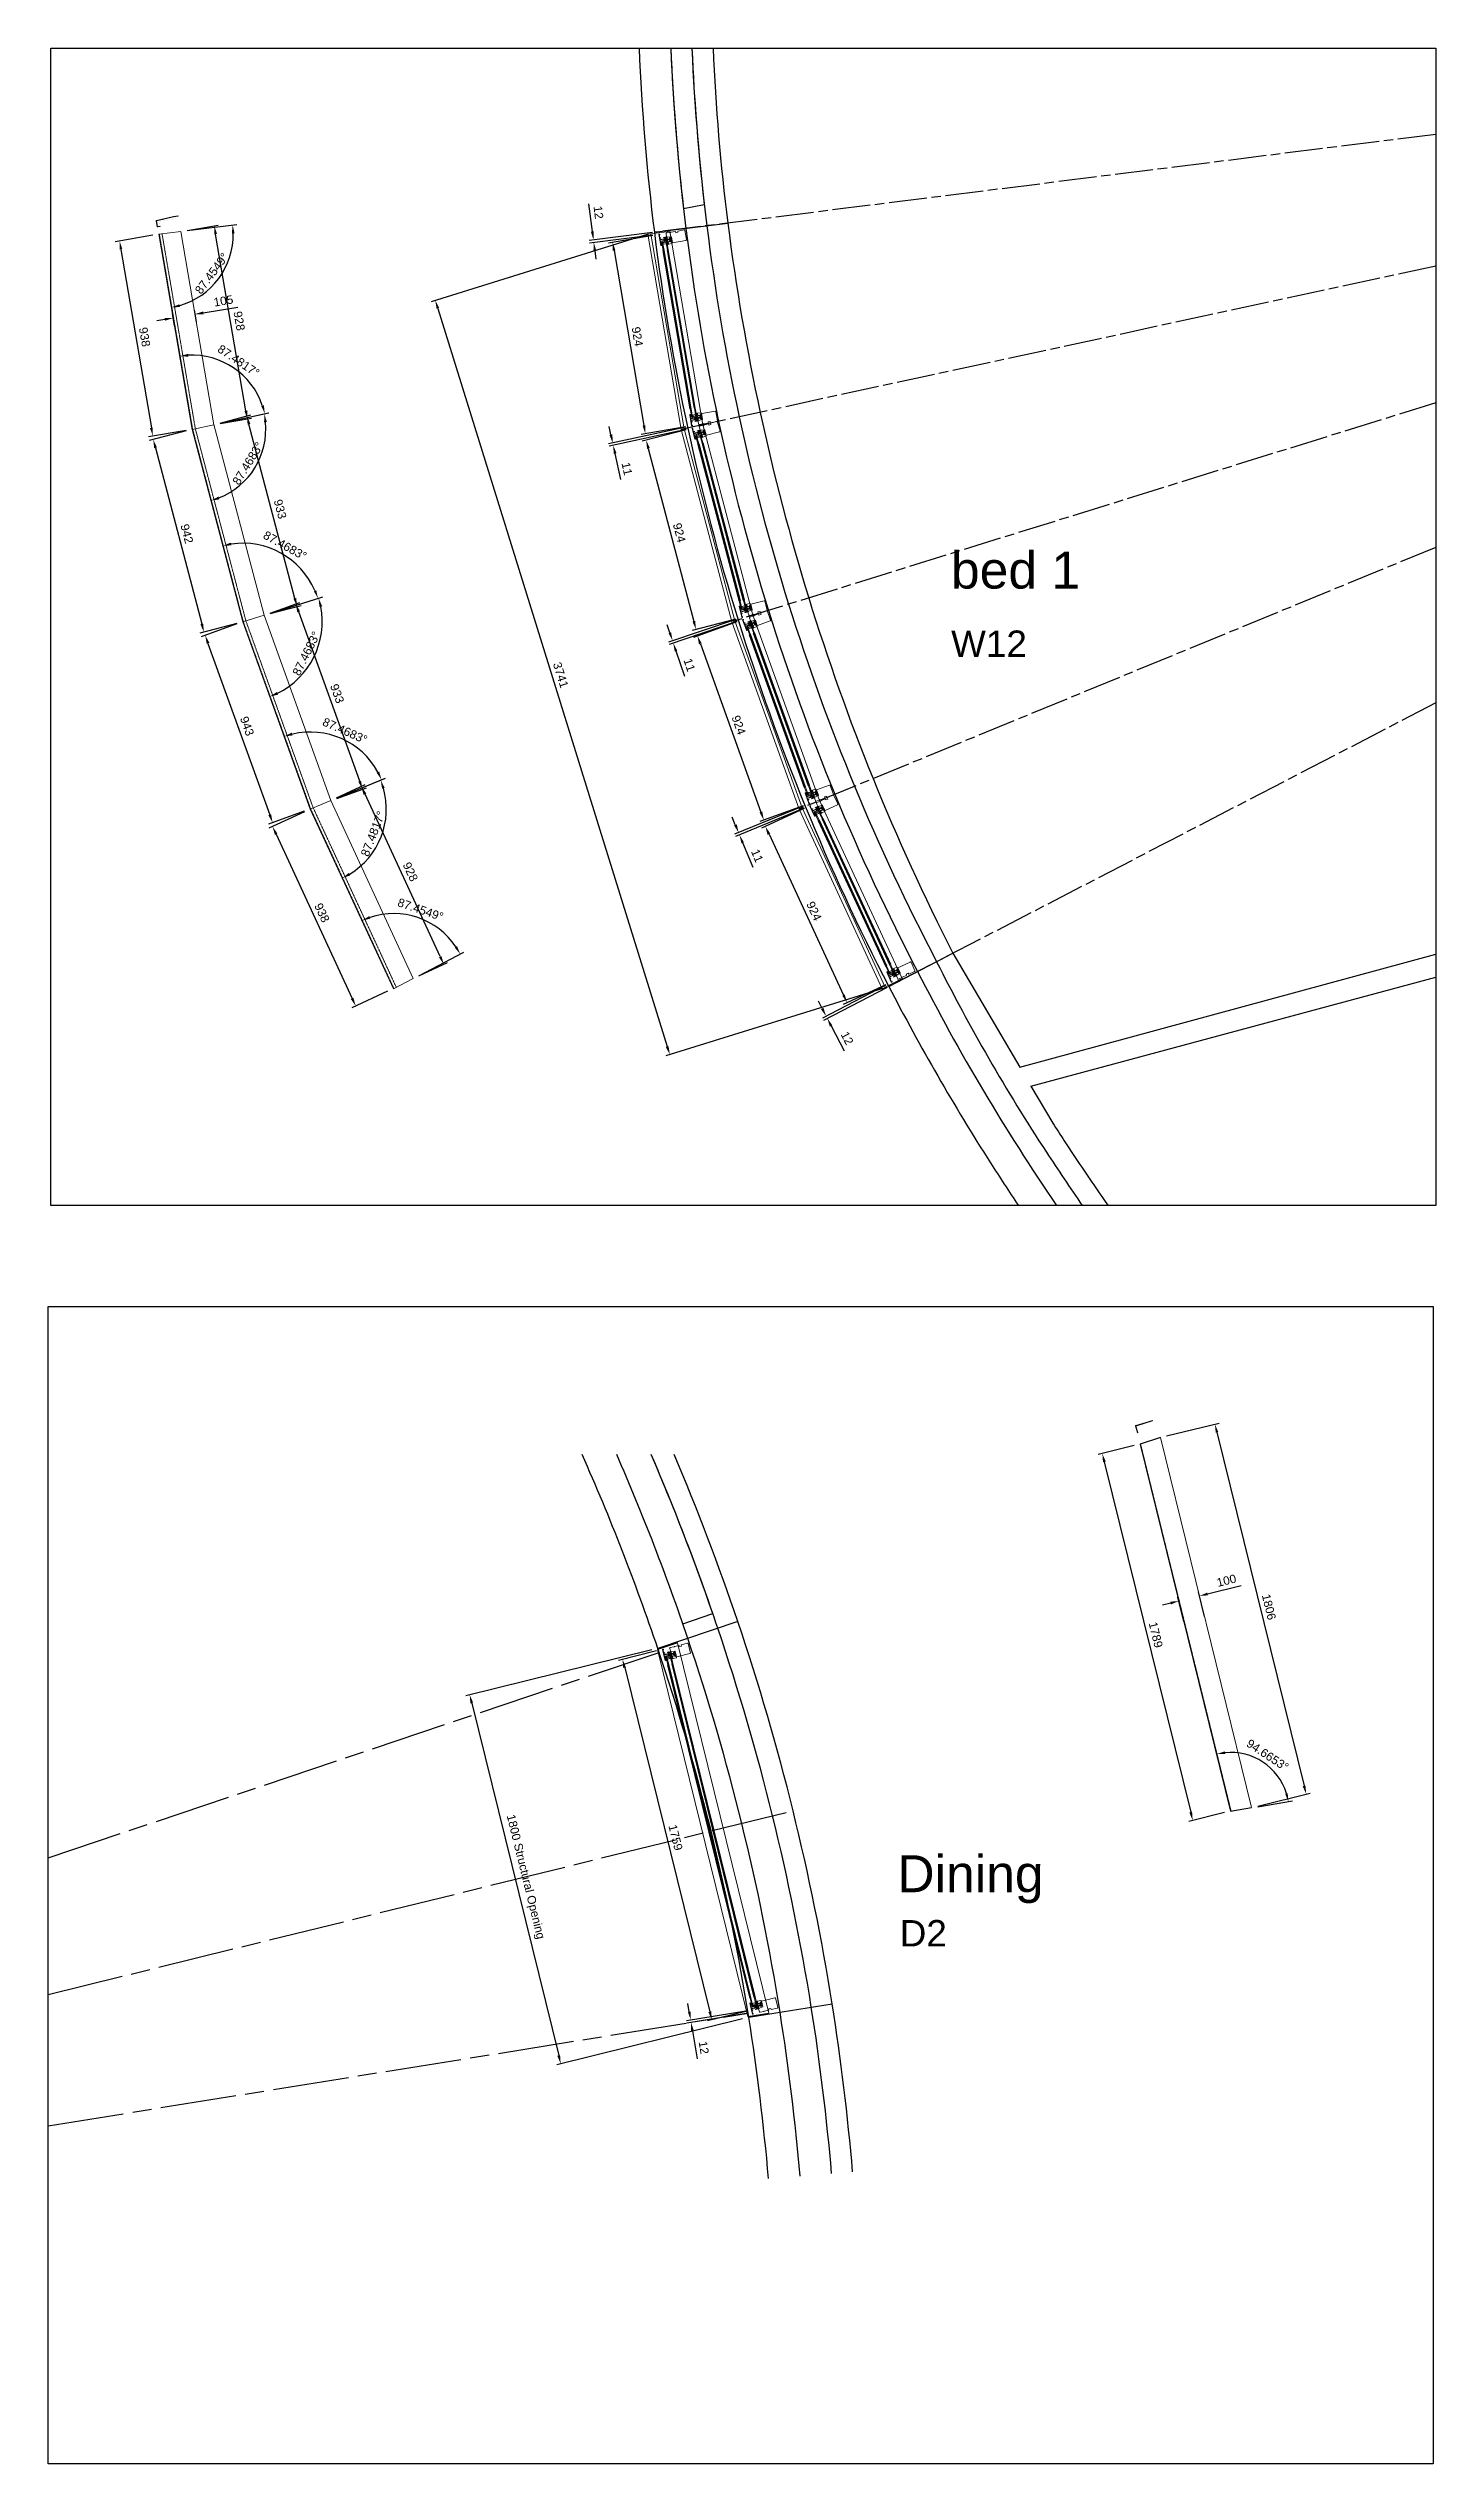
# Model space of a CAD drawing. Header units: inches. Extents: x 19267 to 40087, y 4081 to 15521.
# Drawn here: x 33515 to 40087, y 4081 to 15521 of the extents above; entities that cross this region are included whole.
import ezdxf

# ---------------------------------------------------------------- set-up
doc = ezdxf.new("R2010")
doc.units = ezdxf.units.IN
doc.header["$MEASUREMENT"] = 0
doc.linetypes.add('CENTERLINE', pattern=[30, 12, -1.5, 3, -1.5, 12])
doc.linetypes.add('HIDDENNEW0', pattern=[4.5, 1.5, -1.5, 1.5])
doc.layers.get('DEFPOINTS').update_dxf_attribs({"color": 251})
for name, color, linetype, true_color in [('1', 7, 'Continuous', 0xffffff), ('NEW_GF', 7, 'Continuous', 0xffffff), ('NEW_LGF', 7, 'Continuous', 0xffffff)]:
    doc.layers.add(name, color=color, linetype=linetype, true_color=true_color)
doc.layers.add('20-TEXT', color=3, linetype='Continuous')
doc.layers.add('DWG', color=7, linetype='Continuous')
for name, color, linetype, lineweight in [('VELFAC_ALU', 4, 'Continuous', 0), ('VELFAC_COMPOSITE', 4, 'Continuous', 0), ('VELFAC_GASKET', 5, 'Continuous', 0), ('VELFAC_GLAZING', 5, 'Continuous', 0), ('VELFAC_GLAZING_BEAD', 5, 'Continuous', 0), ('VELFAC_WOOD', 2, 'Continuous', 0)]:
    doc.layers.add(name, color=color, linetype=linetype, lineweight=lineweight)
doc.layers.add('vport', color=6, linetype='Continuous', plot=False)
doc.styles.get("Standard").update_dxf_attribs({"font": 'arial.ttf'})
doc.dimstyles.new('20-TEXT', dxfattribs={"dimscale": 20, "dimtxt": 2, "dimasz": 2, "dimexe": 1, "dimexo": 1.5, "dimgap": 1, "dimtad": 1, "dimdec": 0, "dimzin": 0, "dimdsep": 46, "dimtxsty": 'Standard', "dimcen": 0.09, "dimadec": 4, "dimazin": 0, "dimtfac": 1, "dimtdec": 0, "dimtofl": 0, "dimtmove": 0, "dimatfit": 3, "dimfxl": 1, "dimtolj": 1, "dimtzin": 0, "dimarcsym": 0})

msp = doc.modelspace()

# ---------------------------------------------------------------- texts
at = {"layer": 'NEW_GF', "color": 15, "linetype": 'Continuous', "ltscale": 100}
msp.add_text('Dining', height=175, dxfattribs=at).set_placement((37536.6, 6787.9))
at = {"layer": 'NEW_LGF', "color": 15, "linetype": 'Continuous', "ltscale": 100}
msp.add_text('bed 1', height=175, dxfattribs=at).set_placement((37790.8, 12962.6))
at = {"layer": 'NEW_LGF', "color": 9, "linetype": 'Continuous', "ltscale": 100}
for s, p in [('W12', (37791.4, 12638.8)), ('D2', (37548.1, 6531))]:
    msp.add_text(s, height=125, dxfattribs=at).set_placement(p)

# ---------------------------------------------------------------- blocks, each defined once
blk = doc.blocks.new('*D35')
at = {"layer": '20-TEXT', "color": 0, "lineweight": -2, "transparency": 16777216}
for p, q in [((36357, 14641), (35329, 14321)), ((35360, 14289), (36447, 10793)), ((37468, 11069), (36440, 10749))]:
    blk.add_line(p, q, dxfattribs=at)
at = {"layer": '20-TEXT', "color": 0, "transparency": 16777216}
for points in [[(35366, 14291), (35354, 14287), (35348, 14327)], [(36453, 10795), (36440, 10791), (36459, 10755)]]:
    blk.add_solid(points, dxfattribs=at)
at = {"layer": 'DEFPOINTS', "color": 0, "transparency": 16777216}
for p in [(36386, 14650), (37496, 11078), (36459, 10755)]:
    blk.add_point(p, dxfattribs=at)
at = {"layer": '20-TEXT', "color": 0, "transparency": 16777216, "insert": (35942, 12553), "char_height": 40, "attachment_point": 5, "rotation": 287.272}
blk.add_mtext('\\A1;3741', dxfattribs=at)
blk = doc.blocks.new('*D36')
at = {"layer": '20-TEXT', "color": 0, "lineweight": -2, "transparency": 16777216}
for p, q in [((36378, 14635), (36168, 14599)), ((36195, 14563), (36336, 13735)), ((36533, 13728), (36323, 13692))]:
    blk.add_line(p, q, dxfattribs=at)
at = {"layer": '20-TEXT', "color": 0, "transparency": 16777216}
for points in [[(36201, 14565), (36188, 14562), (36188, 14603)], [(36343, 13736), (36330, 13734), (36343, 13696)]]:
    blk.add_solid(points, dxfattribs=at)
at = {"layer": 'DEFPOINTS', "color": 0, "transparency": 16777216}
for p in [(36408, 14640), (36563, 13733), (36343, 13696)]:
    blk.add_point(p, dxfattribs=at)
at = {"layer": '20-TEXT', "color": 0, "transparency": 16777216, "insert": (36305, 14156), "char_height": 40, "attachment_point": 5, "rotation": 279.6947}
blk.add_mtext('\\A1;924', dxfattribs=at)
blk = doc.blocks.new('*D37')
at = {"layer": '20-TEXT', "color": 0, "lineweight": -2, "transparency": 16777216}
for p, q in [((36536, 13715), (36328, 13660)), ((36357, 13626), (36573, 12807)), ((36772, 12818), (36564, 12764))]:
    blk.add_line(p, q, dxfattribs=at)
at = {"layer": '20-TEXT', "color": 0, "transparency": 16777216}
for points in [[(36364, 13628), (36351, 13624), (36347, 13665)], [(36579, 12809), (36566, 12806), (36583, 12769)]]:
    blk.add_solid(points, dxfattribs=at)
at = {"layer": 'DEFPOINTS', "color": 0, "transparency": 16777216}
for p in [(36565, 13722), (36801, 12826), (36583, 12769)]:
    blk.add_point(p, dxfattribs=at)
at = {"layer": '20-TEXT', "color": 0, "transparency": 16777216, "insert": (36504, 13227), "char_height": 40, "attachment_point": 5, "rotation": 284.7403}
blk.add_mtext('\\A1;924', dxfattribs=at)
blk = doc.blocks.new('*D38')
at = {"layer": '20-TEXT', "color": 0, "lineweight": -2, "transparency": 16777216}
for p, q in [((36776, 12805), (36571, 12731)), ((36604, 12700), (36890, 11904)), ((37090, 11933), (36885, 11859))]:
    blk.add_line(p, q, dxfattribs=at)
at = {"layer": '20-TEXT', "color": 0, "transparency": 16777216}
for points in [[(36610, 12703), (36597, 12698), (36590, 12738)], [(36897, 11906), (36884, 11902), (36904, 11866)]]:
    blk.add_solid(points, dxfattribs=at)
at = {"layer": 'DEFPOINTS', "color": 0, "transparency": 16777216}
for p in [(36804, 12815), (37118, 11943), (36904, 11866)]:
    blk.add_point(p, dxfattribs=at)
at = {"layer": '20-TEXT', "color": 0, "transparency": 16777216, "insert": (36785, 12316), "char_height": 40, "attachment_point": 5, "rotation": 289.8061}
blk.add_mtext('\\A1;924', dxfattribs=at)
blk = doc.blocks.new('*D39')
at = {"layer": '20-TEXT', "color": 0, "lineweight": -2, "transparency": 16777216}
for p, q in [((37095, 11920), (36894, 11827)), ((36929, 11799), (37282, 11037)), ((37482, 11085), (37280, 10992))]:
    blk.add_line(p, q, dxfattribs=at)
at = {"layer": '20-TEXT', "color": 0, "transparency": 16777216}
for points in [[(36935, 11802), (36922, 11796), (36912, 11835)], [(37288, 11039), (37276, 11034), (37299, 11000)]]:
    blk.add_solid(points, dxfattribs=at)
at = {"layer": 'DEFPOINTS', "color": 0, "transparency": 16777216}
for p in [(37122, 11933), (37509, 11098), (37299, 11000)]:
    blk.add_point(p, dxfattribs=at)
at = {"layer": '20-TEXT', "color": 0, "transparency": 16777216, "insert": (37142, 11435), "char_height": 40, "attachment_point": 5, "rotation": 294.8596}
blk.add_mtext('\\A1;924', dxfattribs=at)
blk = doc.blocks.new('*D47')
at = {"layer": '20-TEXT', "color": 0, "lineweight": -2, "transparency": 16777216}
for p, q in [((36092, 14653), (36076, 14785)), ((36377, 14649), (36077, 14611)), ((36378, 14637), (36079, 14599)), ((36103, 14562), (36108, 14522))]:
    blk.add_line(p, q, dxfattribs=at)
at = {"layer": '20-TEXT', "color": 0, "transparency": 16777216}
for points in [[(36099, 14654), (36085, 14653), (36097, 14614)], [(36110, 14563), (36097, 14561), (36099, 14602)]]:
    blk.add_solid(points, dxfattribs=at)
at = {"layer": 'DEFPOINTS', "color": 0, "transparency": 16777216}
for p in [(36406, 14652), (36097, 14614), (36408, 14640)]:
    blk.add_point(p, dxfattribs=at)
at = {"layer": '20-TEXT', "color": 0, "transparency": 16777216, "insert": (36121, 14744), "char_height": 40, "attachment_point": 5, "rotation": 277.1199}
blk.add_mtext('\\A1;12', dxfattribs=at)
blk = doc.blocks.new('*D48')
at = {"layer": '20-TEXT', "color": 0, "lineweight": -2, "transparency": 16777216}
for p, q in [((37181, 10973), (37163, 11008)), ((37483, 11084), (37182, 10928)), ((37488, 11073), (37187, 10917)), ((37223, 10891), (37285, 10773))]:
    blk.add_line(p, q, dxfattribs=at)
at = {"layer": '20-TEXT', "color": 0, "transparency": 16777216}
for points in [[(37187, 10976), (37175, 10970), (37199, 10937)], [(37229, 10894), (37217, 10888), (37205, 10927)]]:
    blk.add_solid(points, dxfattribs=at)
at = {"layer": 'DEFPOINTS', "color": 0, "transparency": 16777216}
for p in [(37509, 11098), (37515, 11087), (37205, 10927)]:
    blk.add_point(p, dxfattribs=at)
at = {"layer": '20-TEXT', "color": 0, "transparency": 16777216, "insert": (37299, 10833), "char_height": 40, "attachment_point": 5, "rotation": 297.399}
blk.add_mtext('\\A1;12', dxfattribs=at)
blk = doc.blocks.new('*D49')
at = {"layer": '20-TEXT', "color": 0, "lineweight": -2, "transparency": 16777216}
for p, q in [((37091, 11932), (36766, 11799)), ((37095, 11922), (36770, 11788)), ((36769, 11843), (36754, 11880)), ((36804, 11759), (36852, 11643))]:
    blk.add_line(p, q, dxfattribs=at)
at = {"layer": '20-TEXT', "color": 0, "transparency": 16777216}
for points in [[(36776, 11846), (36763, 11841), (36785, 11806)], [(36810, 11761), (36798, 11756), (36789, 11796)]]:
    blk.add_solid(points, dxfattribs=at)
at = {"layer": 'DEFPOINTS', "color": 0, "transparency": 16777216}
for p in [(37118, 11943), (37123, 11933), (36789, 11796)]:
    blk.add_point(p, dxfattribs=at)
at = {"layer": '20-TEXT', "color": 0, "transparency": 16777216, "insert": (36873, 11697), "char_height": 40, "attachment_point": 5, "rotation": 292.3355}
blk.add_mtext('\\A1;11', dxfattribs=at)
blk = doc.blocks.new('*D50')
at = {"layer": '20-TEXT', "color": 0, "lineweight": -2, "transparency": 16777216}
for p, q in [((36772, 12816), (36453, 12709)), ((36459, 12753), (36446, 12791)), ((36776, 12806), (36456, 12698)), ((36488, 12667), (36528, 12548))]:
    blk.add_line(p, q, dxfattribs=at)
at = {"layer": '20-TEXT', "color": 0, "transparency": 16777216}
for points in [[(36465, 12755), (36453, 12751), (36472, 12715)], [(36494, 12669), (36482, 12665), (36475, 12705)]]:
    blk.add_solid(points, dxfattribs=at)
at = {"layer": 'DEFPOINTS', "color": 0, "transparency": 16777216}
for p in [(36801, 12826), (36804, 12815), (36475, 12705)]:
    blk.add_point(p, dxfattribs=at)
at = {"layer": '20-TEXT', "color": 0, "transparency": 16777216, "insert": (36552, 12601), "char_height": 40, "attachment_point": 5, "rotation": 288.5669}
blk.add_mtext('\\A1;11', dxfattribs=at)
blk = doc.blocks.new('*D51')
at = {"layer": '20-TEXT', "color": 0, "lineweight": -2, "transparency": 16777216}
for p, q in [((36180, 13691), (36172, 13730)), ((36534, 13727), (36169, 13648)), ((36536, 13716), (36171, 13637)), ((36199, 13602), (36226, 13479))]:
    blk.add_line(p, q, dxfattribs=at)
at = {"layer": '20-TEXT', "color": 0, "transparency": 16777216}
for points in [[(36187, 13693), (36173, 13690), (36188, 13652)], [(36206, 13604), (36193, 13601), (36191, 13641)]]:
    blk.add_solid(points, dxfattribs=at)
at = {"layer": 'DEFPOINTS', "color": 0, "transparency": 16777216}
for p in [(36563, 13733), (36191, 13641), (36565, 13722)]:
    blk.add_point(p, dxfattribs=at)
at = {"layer": '20-TEXT', "color": 0, "transparency": 16777216, "insert": (36256, 13530), "char_height": 40, "attachment_point": 5, "rotation": 282.2086}
blk.add_mtext('\\A1;11', dxfattribs=at)
blk = doc.blocks.new('*D160')
at = {"layer": '20-TEXT', "color": 0, "lineweight": -2, "transparency": 16777216}
for p, q in [((34009, 14636), (33832, 14605)), ((33858, 14569), (34003, 13724)), ((34167, 13711), (33990, 13681))]:
    blk.add_line(p, q, dxfattribs=at)
at = {"layer": '20-TEXT', "color": 0, "transparency": 16777216}
for points in [[(33865, 14571), (33852, 14568), (33852, 14609)], [(34009, 13725), (33996, 13723), (34010, 13685)]]:
    blk.add_solid(points, dxfattribs=at)
at = {"layer": 'DEFPOINTS', "color": 0, "transparency": 16777216}
for p in [(34039, 14641), (34010, 13685), (34196, 13717)]:
    blk.add_point(p, dxfattribs=at)
at = {"layer": '20-TEXT', "color": 0, "transparency": 16777216, "insert": (33971, 14154), "char_height": 40, "attachment_point": 5, "rotation": 279.6904}
blk.add_mtext('\\A1;938', dxfattribs=at)
blk = doc.blocks.new('*D161')
at = {"layer": '20-TEXT', "color": 0, "lineweight": -2, "transparency": 16777216}
for p, q in [((34167, 13709), (33993, 13663)), ((34022, 13629), (34242, 12795)), ((34407, 12797), (34232, 12751))]:
    blk.add_line(p, q, dxfattribs=at)
at = {"layer": '20-TEXT', "color": 0, "transparency": 16777216}
for points in [[(34029, 13631), (34016, 13627), (34012, 13668)], [(34248, 12797), (34235, 12793), (34252, 12756)]]:
    blk.add_solid(points, dxfattribs=at)
at = {"layer": 'DEFPOINTS', "color": 0, "transparency": 16777216}
for p in [(34196, 13716), (34252, 12756), (34436, 12805)]:
    blk.add_point(p, dxfattribs=at)
at = {"layer": '20-TEXT', "color": 0, "transparency": 16777216, "insert": (34171, 13222), "char_height": 40, "attachment_point": 5, "rotation": 284.7404}
blk.add_mtext('\\A1;942', dxfattribs=at)
blk = doc.blocks.new('*D162')
at = {"layer": '20-TEXT', "color": 0, "lineweight": -2, "transparency": 16777216}
for p, q in [((34408, 12795), (34239, 12734)), ((34271, 12703), (34564, 11891)), ((34727, 11908), (34558, 11847))]:
    blk.add_line(p, q, dxfattribs=at)
at = {"layer": '20-TEXT', "color": 0, "transparency": 16777216}
for points in [[(34278, 12705), (34265, 12701), (34258, 12741)], [(34570, 11894), (34557, 11889), (34577, 11854)]]:
    blk.add_solid(points, dxfattribs=at)
at = {"layer": 'DEFPOINTS', "color": 0, "transparency": 16777216}
for p in [(34436, 12805), (34756, 11918), (34577, 11854)]:
    blk.add_point(p, dxfattribs=at)
at = {"layer": '20-TEXT', "color": 0, "transparency": 16777216, "insert": (34456, 12311), "char_height": 40, "attachment_point": 5, "rotation": 289.8038}
blk.add_mtext('\\A1;943', dxfattribs=at)
blk = doc.blocks.new('*D163')
at = {"layer": '20-TEXT', "color": 0, "lineweight": -2, "transparency": 16777216}
for p, q in [((34728, 11905), (34559, 11827)), ((34594, 11799), (34954, 11021)), ((35122, 11055), (34953, 10976))]:
    blk.add_line(p, q, dxfattribs=at)
at = {"layer": '20-TEXT', "color": 0, "transparency": 16777216}
for points in [[(34600, 11802), (34588, 11796), (34577, 11835)], [(34960, 11024), (34948, 11018), (34971, 10985)]]:
    blk.add_solid(points, dxfattribs=at)
at = {"layer": 'DEFPOINTS', "color": 0, "transparency": 16777216}
for p in [(34756, 11918), (34971, 10985), (35150, 11067)]:
    blk.add_point(p, dxfattribs=at)
at = {"layer": '20-TEXT', "color": 0, "transparency": 16777216, "insert": (34811, 11427), "char_height": 40, "attachment_point": 5, "rotation": 294.8538}
blk.add_mtext('\\A1;938', dxfattribs=at)
blk = doc.blocks.new('*D164')
at = {"layer": '20-TEXT', "color": 0, "lineweight": -2, "transparency": 16777216}
for p, q in [((34880, 11971), (35016, 12034)), ((35371, 11219), (35015, 11989)), ((35270, 11128), (35406, 11191))]:
    blk.add_line(p, q, dxfattribs=at)
at = {"layer": '20-TEXT', "color": 0, "transparency": 16777216}
for points in [[(35021, 11992), (35008, 11986), (34998, 12025)], [(35377, 11222), (35365, 11216), (35388, 11183)]]:
    blk.add_solid(points, dxfattribs=at)
at = {"layer": 'DEFPOINTS', "color": 0, "transparency": 16777216}
for p in [(34998, 12025), (34853, 11958), (35243, 11116)]:
    blk.add_point(p, dxfattribs=at)
at = {"layer": '20-TEXT', "color": 0, "transparency": 16777216, "insert": (35230, 11621), "char_height": 40, "attachment_point": 5, "rotation": 294.8537}
blk.add_mtext('\\A1;928', dxfattribs=at)
blk = doc.blocks.new('*D165')
at = {"layer": '20-TEXT', "color": 0, "lineweight": -2, "transparency": 16777216}
for p, q in [((34565, 12846), (34706, 12897)), ((34990, 12050), (34701, 12853)), ((34881, 11968), (35022, 12019))]:
    blk.add_line(p, q, dxfattribs=at)
at = {"layer": '20-TEXT', "color": 0, "transparency": 16777216}
for points in [[(34707, 12855), (34694, 12850), (34687, 12890)], [(34996, 12052), (34983, 12048), (35003, 12012)]]:
    blk.add_solid(points, dxfattribs=at)
at = {"layer": 'DEFPOINTS', "color": 0, "transparency": 16777216}
for p in [(34537, 12836), (34687, 12890), (34853, 11958)]:
    blk.add_point(p, dxfattribs=at)
at = {"layer": '20-TEXT', "color": 0, "transparency": 16777216, "insert": (34883, 12465), "char_height": 40, "attachment_point": 5, "rotation": 289.8038}
blk.add_mtext('\\A1;933', dxfattribs=at)
blk = doc.blocks.new('*D166')
at = {"layer": '20-TEXT', "color": 0, "lineweight": -2, "transparency": 16777216}
for p, q in [((34328, 13746), (34474, 13785)), ((34682, 12916), (34465, 13741)), ((34566, 12844), (34712, 12882))]:
    blk.add_line(p, q, dxfattribs=at)
at = {"layer": '20-TEXT', "color": 0, "transparency": 16777216}
for points in [[(34472, 13743), (34459, 13739), (34455, 13780)], [(34689, 12918), (34676, 12914), (34693, 12877)]]:
    blk.add_solid(points, dxfattribs=at)
at = {"layer": 'DEFPOINTS', "color": 0, "transparency": 16777216}
for p in [(34299, 13739), (34455, 13780), (34537, 12836)]:
    blk.add_point(p, dxfattribs=at)
at = {"layer": '20-TEXT', "color": 0, "transparency": 16777216, "insert": (34613, 13339), "char_height": 40, "attachment_point": 5, "rotation": 284.7404}
blk.add_mtext('\\A1;933', dxfattribs=at)
blk = doc.blocks.new('*D167')
at = {"layer": '20-TEXT', "color": 0, "lineweight": -2, "transparency": 16777216}
for p, q in [((34172, 14659), (34320, 14684)), ((34450, 13805), (34307, 14641)), ((34329, 13744), (34477, 13769))]:
    blk.add_line(p, q, dxfattribs=at)
at = {"layer": '20-TEXT', "color": 0, "transparency": 16777216}
for points in [[(34314, 14642), (34301, 14640), (34301, 14681)], [(34457, 13806), (34444, 13804), (34457, 13766)]]:
    blk.add_solid(points, dxfattribs=at)
at = {"layer": 'DEFPOINTS', "color": 0, "transparency": 16777216}
for p in [(34143, 14654), (34301, 14681), (34299, 13739)]:
    blk.add_point(p, dxfattribs=at)
at = {"layer": '20-TEXT', "color": 0, "transparency": 16777216, "insert": (34419, 14230), "char_height": 40, "attachment_point": 5, "rotation": 279.6904}
blk.add_mtext('\\A1;928', dxfattribs=at)
blk = doc.blocks.new('*D168')
at = {"layer": '20-TEXT', "color": 0, "lineweight": -2, "transparency": 16777216}
blk.add_line((34173, 14658), (34408, 14687), dxfattribs=at)
blk.add_arc((34039, 14641), 352, 286.2021, 0.6334, dxfattribs=at)
at = {"layer": '20-TEXT', "color": 0, "transparency": 16777216}
for points in [[(34384, 14644), (34397, 14645), (34388, 14685)], [(34138, 14296), (34135, 14309), (34098, 14294)]]:
    blk.add_solid(points, dxfattribs=at)
at = {"layer": 'DEFPOINTS', "color": 0, "transparency": 16777216}
for p in [(34143, 14654), (34039, 14641), (34039, 14641), (34259, 14366), (34196, 13717)]:
    blk.add_point(p, dxfattribs=at)
at = {"layer": '20-TEXT', "color": 0, "transparency": 16777216, "insert": (34289, 14455), "char_height": 40, "attachment_point": 5, "rotation": 53.4178}
blk.add_mtext('\\A1;87.4549°', dxfattribs=at)
blk = doc.blocks.new('*D169')
at = {"layer": '20-TEXT', "color": 0, "lineweight": -2, "transparency": 16777216}
blk.add_line((34328, 13745), (34559, 13795), dxfattribs=at)
blk.add_arc((34196, 13717), 351, 18.7346, 93.1644, dxfattribs=at)
at = {"layer": '20-TEXT', "color": 0, "transparency": 16777216}
for points in [[(34178, 14061), (34176, 14074), (34137, 14063)], [(34536, 13831), (34523, 13828), (34540, 13791)]]:
    blk.add_solid(points, dxfattribs=at)
at = {"layer": 'DEFPOINTS', "color": 0, "transparency": 16777216}
for p in [(34039, 14641), (34460, 13949), (34299, 13739), (34196, 13717), (34196, 13717)]:
    blk.add_point(p, dxfattribs=at)
at = {"layer": '20-TEXT', "color": 0, "transparency": 16777216, "insert": (34416, 14041), "char_height": 40, "attachment_point": 5, "rotation": 325.9495}
blk.add_mtext('\\A1;87.4817°', dxfattribs=at)
blk = doc.blocks.new('*D170')
at = {"layer": '20-TEXT', "color": 0, "lineweight": -2, "transparency": 16777216}
blk.add_line((34328, 13745), (34557, 13795), dxfattribs=at)
blk.add_arc((34196, 13717), 349, 291.3082, 5.6408, dxfattribs=at)
at = {"layer": '20-TEXT', "color": 0, "transparency": 16777216}
for points in [[(34537, 13750), (34550, 13752), (34538, 13790)], [(34325, 13385), (34321, 13398), (34285, 13379)]]:
    blk.add_solid(points, dxfattribs=at)
at = {"layer": 'DEFPOINTS', "color": 0, "transparency": 16777216}
for p in [(34299, 13739), (34196, 13717), (34196, 13717), (34439, 13465), (34436, 12805)]:
    blk.add_point(p, dxfattribs=at)
at = {"layer": '20-TEXT', "color": 0, "transparency": 16777216, "insert": (34460, 13555), "char_height": 40, "attachment_point": 5, "rotation": 58.4745}
blk.add_mtext('\\A1;87.4683°', dxfattribs=at)
blk = doc.blocks.new('*D171')
at = {"layer": '20-TEXT', "color": 0, "lineweight": -2, "transparency": 16777216}
blk.add_line((34565, 12845), (34811, 12921), dxfattribs=at)
blk.add_arc((34436, 12805), 372, 23.4282, 98.5843, dxfattribs=at)
at = {"layer": '20-TEXT', "color": 0, "transparency": 16777216}
for points in [[(34382, 13167), (34379, 13180), (34341, 13165)], [(34784, 12955), (34772, 12951), (34792, 12916)]]:
    blk.add_solid(points, dxfattribs=at)
at = {"layer": 'DEFPOINTS', "color": 0, "transparency": 16777216}
for p in [(34196, 13717), (34693, 13075), (34537, 12836), (34436, 12805), (34436, 12805)]:
    blk.add_point(p, dxfattribs=at)
at = {"layer": '20-TEXT', "color": 0, "transparency": 16777216, "insert": (34636, 13166), "char_height": 40, "attachment_point": 5, "rotation": 331.0062}
blk.add_mtext('\\A1;87.4683°', dxfattribs=at)
blk = doc.blocks.new('*D172')
at = {"layer": '20-TEXT', "color": 0, "lineweight": -2, "transparency": 16777216}
blk.add_line((34565, 12845), (34815, 12923), dxfattribs=at)
blk.add_arc((34436, 12805), 376, 295.8998, 11.1761, dxfattribs=at)
at = {"layer": '20-TEXT', "color": 0, "transparency": 16777216}
for points in [[(34799, 12876), (34812, 12879), (34795, 12917)], [(34603, 12460), (34598, 12473), (34564, 12451)]]:
    blk.add_solid(points, dxfattribs=at)
at = {"layer": 'DEFPOINTS', "color": 0, "transparency": 16777216}
for p in [(34537, 12836), (34436, 12805), (34436, 12805), (34720, 12558), (34756, 11918)]:
    blk.add_point(p, dxfattribs=at)
at = {"layer": '20-TEXT', "color": 0, "transparency": 16777216, "insert": (34737, 12655), "char_height": 40, "attachment_point": 5, "rotation": 63.5379}
blk.add_mtext('\\A1;87.4683°', dxfattribs=at)
blk = doc.blocks.new('*D173')
at = {"layer": '20-TEXT', "color": 0, "lineweight": -2, "transparency": 16777216}
blk.add_line((34881, 11969), (35112, 12065), dxfattribs=at)
blk.add_arc((34756, 11918), 365, 28.6131, 103.5262, dxfattribs=at)
at = {"layer": '20-TEXT', "color": 0, "transparency": 16777216}
for points in [[(34672, 12267), (34668, 12280), (34632, 12262)], [(35082, 12096), (35070, 12090), (35093, 12057)]]:
    blk.add_solid(points, dxfattribs=at)
at = {"layer": 'DEFPOINTS', "color": 0, "transparency": 16777216}
for p in [(34436, 12805), (34983, 12204), (34756, 11918), (34756, 11918), (34853, 11958)]:
    blk.add_point(p, dxfattribs=at)
at = {"layer": '20-TEXT', "color": 0, "transparency": 16777216, "insert": (34920, 12289), "char_height": 40, "attachment_point": 5, "rotation": 336.0697}
blk.add_mtext('\\A1;87.4683°', dxfattribs=at)
blk = doc.blocks.new('*D174')
at = {"layer": '20-TEXT', "color": 0, "lineweight": -2, "transparency": 16777216}
blk.add_line((34881, 11969), (35107, 12063), dxfattribs=at)
blk.add_arc((34756, 11918), 360, 301.2215, 15.9678, dxfattribs=at)
at = {"layer": '20-TEXT', "color": 0, "transparency": 16777216}
for points in [[(35096, 12015), (35108, 12019), (35089, 12055)], [(34945, 11604), (34939, 11616), (34907, 11591)]]:
    blk.add_solid(points, dxfattribs=at)
at = {"layer": 'DEFPOINTS', "color": 0, "transparency": 16777216}
for p in [(34756, 11918), (34756, 11918), (34853, 11958), (35047, 11707), (35150, 11067)]:
    blk.add_point(p, dxfattribs=at)
at = {"layer": '20-TEXT', "color": 0, "transparency": 16777216, "insert": (35053, 11801), "char_height": 40, "attachment_point": 5, "rotation": 68.5947}
blk.add_mtext('\\A1;87.4817°', dxfattribs=at)
blk = doc.blocks.new('*D175')
at = {"layer": '20-TEXT', "color": 0, "lineweight": -2, "transparency": 16777216}
blk.add_line((35270, 11129), (35483, 11240), dxfattribs=at)
blk.add_arc((35150, 11067), 356, 33.8406, 108.4121, dxfattribs=at)
at = {"layer": '20-TEXT', "color": 0, "transparency": 16777216}
for points in [[(35040, 11399), (35035, 11411), (35000, 11390)], [(35451, 11269), (35440, 11262), (35466, 11231)]]:
    blk.add_solid(points, dxfattribs=at)
at = {"layer": 'DEFPOINTS', "color": 0, "transparency": 16777216}
for p in [(34756, 11918), (35346, 11364), (35243, 11116), (35150, 11067), (35150, 11067)]:
    blk.add_point(p, dxfattribs=at)
at = {"layer": '20-TEXT', "color": 0, "transparency": 16777216, "insert": (35278, 11442), "char_height": 40, "attachment_point": 5, "rotation": 341.1264}
blk.add_mtext('\\A1;87.4549°', dxfattribs=at)
blk = doc.blocks.new('*D177')
at = {"layer": '20-TEXT', "color": 0, "lineweight": -2, "transparency": 16777216}
for p, q in [((36373, 7936), (35492, 7718)), ((35521, 7684), (35933, 6014)), ((36804, 6188), (35923, 5971))]:
    blk.add_line(p, q, dxfattribs=at)
at = {"layer": '20-TEXT', "color": 0, "transparency": 16777216}
for points in [[(35527, 7686), (35514, 7682), (35511, 7723)], [(35939, 6016), (35926, 6013), (35942, 5975)]]:
    blk.add_solid(points, dxfattribs=at)
at = {"layer": 'DEFPOINTS', "color": 0, "transparency": 16777216}
for p in [(36402, 7943), (36833, 6195), (35942, 5975)]:
    blk.add_point(p, dxfattribs=at)
at = {"layer": '20-TEXT', "color": 0, "transparency": 16777216, "insert": (35772, 6860), "char_height": 40, "attachment_point": 5, "rotation": 283.8585}
blk.add_mtext('\\A1;1800 Structural Opening', dxfattribs=at)
blk = doc.blocks.new('*D178')
at = {"layer": '20-TEXT', "color": 0, "lineweight": -2, "transparency": 16777216}
for p, q in [((36396, 7931), (36216, 7886)), ((36245, 7852), (36648, 6222)), ((36819, 6223), (36638, 6178))]:
    blk.add_line(p, q, dxfattribs=at)
at = {"layer": '20-TEXT', "color": 0, "transparency": 16777216}
for points in [[(36251, 7853), (36238, 7850), (36235, 7891)], [(36655, 6223), (36642, 6220), (36658, 6183)]]:
    blk.add_solid(points, dxfattribs=at)
at = {"layer": 'DEFPOINTS', "color": 0, "transparency": 16777216}
for p in [(36425, 7938), (36658, 6183), (36848, 6230)]:
    blk.add_point(p, dxfattribs=at)
at = {"layer": '20-TEXT', "color": 0, "transparency": 16777216, "insert": (36486, 7047), "char_height": 40, "attachment_point": 5, "rotation": 283.9105}
blk.add_mtext('\\A1;1759', dxfattribs=at)
blk = doc.blocks.new('*D176')
at = {"layer": '20-TEXT', "color": 0, "lineweight": -2, "transparency": 16777216}
for p, q in [((36819, 6225), (36538, 6179)), ((36821, 6213), (36540, 6167)), ((36551, 6221), (36545, 6261)), ((36566, 6131), (36588, 5999))]:
    blk.add_line(p, q, dxfattribs=at)
at = {"layer": '20-TEXT', "color": 0, "transparency": 16777216}
for points in [[(36558, 6223), (36545, 6220), (36558, 6182)], [(36573, 6132), (36560, 6130), (36560, 6170)]]:
    blk.add_solid(points, dxfattribs=at)
at = {"layer": 'DEFPOINTS', "color": 0, "transparency": 16777216}
for p in [(36848, 6230), (36850, 6218), (36560, 6170)]:
    blk.add_point(p, dxfattribs=at)
at = {"layer": '20-TEXT', "color": 0, "transparency": 16777216, "insert": (36620, 6052), "char_height": 40, "attachment_point": 5, "rotation": 279.4173}
blk.add_mtext('\\A1;12', dxfattribs=at)
blk = doc.blocks.new('*D191')
at = {"layer": '20-TEXT', "color": 0, "lineweight": -2, "transparency": 16777216}
for p, q in [((34067, 14237), (34028, 14230)), ((34112, 14208), (34103, 14264)), ((34216, 14226), (34207, 14281)), ((34249, 14268), (34412, 14296))]:
    blk.add_line(p, q, dxfattribs=at)
at = {"layer": '20-TEXT', "color": 0, "transparency": 16777216}
for points in [[(34066, 14244), (34068, 14231), (34106, 14244)], [(34248, 14275), (34250, 14262), (34210, 14262)]]:
    blk.add_solid(points, dxfattribs=at)
at = {"layer": 'DEFPOINTS', "color": 0, "transparency": 16777216}
for p in [(34210, 14262), (34221, 14196), (34118, 14179)]:
    blk.add_point(p, dxfattribs=at)
at = {"layer": '20-TEXT', "color": 0, "transparency": 16777216, "insert": (34344, 14325), "char_height": 40, "attachment_point": 5, "rotation": 9.6769}
blk.add_mtext('\\A1;105', dxfattribs=at)
blk = doc.blocks.new('*D196')
at = {"layer": '20-TEXT', "color": 0, "lineweight": -2, "transparency": 16777216}
blk.add_line((39244, 7193), (39409, 7220), dxfattribs=at)
blk.add_arc((39116, 7173), 277, 17.471, 95.5787, dxfattribs=at)
at = {"layer": '20-TEXT', "color": 0, "transparency": 16777216}
for points in [[(39090, 7442), (39088, 7455), (39049, 7442)], [(39386, 7257), (39374, 7254), (39389, 7217)]]:
    blk.add_solid(points, dxfattribs=at)
at = {"layer": 'DEFPOINTS', "color": 0, "transparency": 16777216}
for p in [(38687, 8910), (39326, 7353), (39116, 7173), (39116, 7173), (39215, 7189)]:
    blk.add_point(p, dxfattribs=at)
at = {"layer": '20-TEXT', "color": 0, "transparency": 16777216, "insert": (39291, 7437), "char_height": 40, "attachment_point": 5, "rotation": 326.5248}
blk.add_mtext('\\A1;94.6653°', dxfattribs=at)
blk = doc.blocks.new('*D197')
at = {"layer": '20-TEXT', "color": 0, "lineweight": -2, "transparency": 16777216}
for p, q in [((38812, 8949), (39061, 9010)), ((39051, 8967), (39464, 7291)), ((39244, 7196), (39493, 7257))]:
    blk.add_line(p, q, dxfattribs=at)
at = {"layer": '20-TEXT', "color": 0, "transparency": 16777216}
for points in [[(39057, 8968), (39045, 8965), (39041, 9005)], [(39470, 7293), (39457, 7290), (39474, 7252)]]:
    blk.add_solid(points, dxfattribs=at)
at = {"layer": 'DEFPOINTS', "color": 0, "transparency": 16777216}
for p in [(38783, 8942), (39474, 7252), (39215, 7189)]:
    blk.add_point(p, dxfattribs=at)
at = {"layer": '20-TEXT', "color": 0, "transparency": 16777216, "insert": (39297, 8139), "char_height": 40, "attachment_point": 5, "rotation": 283.8446}
blk.add_mtext('\\A1;1806', dxfattribs=at)
blk = doc.blocks.new('*D198')
at = {"layer": '20-TEXT', "color": 0, "lineweight": -2, "transparency": 16777216}
for p, q in [((38658, 8903), (38488, 8861)), ((38517, 8827), (38927, 7167)), ((39087, 7165), (38917, 7123))]:
    blk.add_line(p, q, dxfattribs=at)
at = {"layer": '20-TEXT', "color": 0, "transparency": 16777216}
for points in [[(38524, 8828), (38511, 8825), (38508, 8865)], [(38933, 7169), (38920, 7165), (38936, 7128)]]:
    blk.add_solid(points, dxfattribs=at)
at = {"layer": 'DEFPOINTS', "color": 0, "transparency": 16777216}
for p in [(38687, 8910), (38936, 7128), (39116, 7173)]:
    blk.add_point(p, dxfattribs=at)
at = {"layer": '20-TEXT', "color": 0, "transparency": 16777216, "insert": (38761, 8007), "char_height": 40, "attachment_point": 5, "rotation": 283.8575}
blk.add_mtext('\\A1;1789', dxfattribs=at)
blk = doc.blocks.new('*D199')
at = {"layer": '20-TEXT', "color": 0, "lineweight": -2, "transparency": 16777216}
for p, q in [((39006, 8201), (39166, 8240)), ((38832, 8157), (38793, 8148)), ((38894, 8070), (38866, 8186)), ((38992, 8094), (38963, 8210))]:
    blk.add_line(p, q, dxfattribs=at)
at = {"layer": '20-TEXT', "color": 0, "transparency": 16777216}
for points in [[(38830, 8164), (38833, 8151), (38870, 8167)], [(39005, 8207), (39008, 8194), (38968, 8191)]]:
    blk.add_solid(points, dxfattribs=at)
at = {"layer": 'DEFPOINTS', "color": 0, "transparency": 16777216}
for p in [(38968, 8191), (38901, 8041), (38999, 8065)]:
    blk.add_point(p, dxfattribs=at)
at = {"layer": '20-TEXT', "color": 0, "transparency": 16777216, "insert": (39096, 8264), "char_height": 40, "attachment_point": 5, "rotation": 13.867}
blk.add_mtext('\\A1;100', dxfattribs=at)

# ---------------------------------------------------------------- dimensions: what is measured, and where the dimension line sits
at = {"layer": '20-TEXT'}
for p1, p2, distance, picture, middle in [((36407.9, 14640.4), (36406.4, 14652.3), 311.8, '*D47', (36121.1, 14744.2)), ((34299.1, 13738.7), (34142.9, 14653.8), -160.1, '*D167', (34418.7, 14230)), ((36385.6, 14649.7), (37496.3, 11077.6), -1086.6, '*D35', (35942, 12553)), ((34038.6, 14640.7), (34196.4, 13716.5), -189.5, '*D160', (33970.5, 14153.5)), ((34117.5, 14178.6), (34221, 14196.3), 66.2, '*D191', (34343.5, 14325.3)), ((34536.6, 12836.1), (34299.1, 13738.7), -161.3, '*D166', (34613, 13338.8)), ((36562.9, 13733.2), (36565.3, 13722.2), -383.1, '*D51', (36256, 13529.6)), ((34196.4634, 13716.3745), (34436.2592, 12804.9439), -190.7372, '*D161', (34170.994, 13222.4133)), ((34852.8, 11958), (34536.6, 12836.1), -159.9, '*D165', (34883.2, 12464.9)), ((36800.8, 12826), (36804.4, 12815.3), -347.3, '*D50', (36552.3, 12601)), ((34436.3, 12804.9), (34755.6, 11918.1), -189.7, '*D162', (34455.5, 12310.9)), ((35243, 11115.7), (34852.8, 11958), -159.7, '*D164', (35229.5, 11621)), ((34755.6, 11918.1), (35149.7, 11067.3), -196.7, '*D163', (34810.9, 11427)), ((37118.3, 11943.4), (37122.6, 11933), -360.8, '*D49', (36872.7, 11697.4)), ((37509.3, 11097.9), (37514.8, 11087.2), -349.2, '*D48', (37298.7, 10832.6)), ((38782.7, 8941.7), (39214.7, 7188.5), 266.5, '*D197', (39296.7, 8138.6)), ((38687.2, 8909.7), (39115.7, 7172.5), -184.8, '*D198', (38761.3, 8006.5)), ((38901.4, 8041.1), (38998.7, 8065.1), 129.6, '*D199', (39096, 8264.3)), ((36425.2, 7937.8), (36848.2, 6230.1), -196, '*D178', (36485.7, 7046.6)), ((36848.2, 6230.2), (36850.2, 6218.3), -294.4, '*D176', (36620, 6051.9))]:
    dim = msp.add_aligned_dim(p1=p1, p2=p2, distance=distance, dimstyle='20-TEXT', dxfattribs=at)
    dim.commit()
    dim.dimension.update_dxf_attribs({"geometry": picture, "text_midpoint": middle})
for base, line1, line2, picture, middle in [((34259.4581, 14366.4733), ((34142.8912, 14653.8224), (34038.6038, 14640.7491)), ((34038.6038, 14640.7491), (34196.4247, 13716.5218)), '*D168', (34288.9148, 14454.9722)), ((34460.122, 13948.7506), ((34038.6038, 14640.7491), (34196.4247, 13716.5218)), ((34299.1492, 13738.7478), (34196.4247, 13716.5218)), '*D169', (34415.8032, 14041.1462)), ((34438.5027, 13464.9343), ((34196.4247, 13716.5218), (34436.2592, 12804.9439)), ((34299.1492, 13738.7478), (34196.4247, 13716.5218)), '*D170', (34459.5649, 13555.1081)), ((34692.9864, 13074.7996), ((34536.6222, 12836.1498), (34436.2592, 12804.9439)), ((34196.4247, 13716.5218), (34436.2592, 12804.9439)), '*D171', (34636.3991, 13166.0983)), ((34719.9581, 12557.9793), ((34536.6222, 12836.1498), (34436.2592, 12804.9439)), ((34436.2592, 12804.9439), (34755.6123, 11918.0909)), '*D172', (34736.7852, 12655.3555)), ((34983.0349, 12203.9144), ((34852.8295, 11958.033), (34755.6123, 11918.0909)), ((34436.2592, 12804.9439), (34755.6123, 11918.0909)), '*D173', (34920.1739, 12288.9151)), ((35046.9919, 11706.5029), ((34852.8295, 11958.033), (34755.6123, 11918.0909)), ((34755.6123, 11918.0909), (35149.6917, 11067.3243)), '*D174', (35053.2381, 11801.4207)), ((35345.90185, 11364.33477), ((35243.00521, 11115.69126), (35149.69166, 11067.32428)), ((34755.61229, 11918.09093), (35149.69166, 11067.32428)), '*D175', (35277.91711, 11442.4036)), ((39325.6065, 7353.3565), ((38687.1532, 8909.6995), (39115.6977, 7172.5049)), ((39115.6977, 7172.5049), (39214.7356, 7188.5316)), '*D196', (39290.8278, 7437.3468))]:
    dim = msp.add_angular_dim_2l(base=base, line1=line1, line2=line2, dimstyle='20-TEXT', dxfattribs=at)
    dim.commit()
    dim.dimension.update_dxf_attribs({"geometry": picture, "text_midpoint": middle})
for p1, p2, distance, text, picture, middle in [((36407.9, 14640.4), (36562.9, 13733.2), -223, '924', '*D36', (36305.4, 14156.1)), ((36565.3, 13722.2), (36801, 12826), -225.5, '924', '*D37', (36504.2, 13227)), ((36804.4, 12815.3), (37118.3, 11943.4), -227.8, '924', '*D38', (36785.1, 12315.8)), ((37122.5, 11932.9), (37509.4, 11097.9), -232.3, '924', '*D39', (37141.8, 11434.8)), ((36401.9, 7942.7), (36833, 6195.3), -917.6, '<> Structural Opening', '*D177', (35771.5, 6860.3))]:
    dim = msp.add_aligned_dim(p1=p1, p2=p2, distance=distance, text=text, dimstyle='20-TEXT', dxfattribs=at)
    dim.commit()
    dim.dimension.update_dxf_attribs({"geometry": picture, "text_midpoint": middle})

# ---------------------------------------------------------------- hatches: boundary and pattern name
at = {"layer": 'VELFAC_ALU', "linetype": 'Continuous'}
h = msp.add_hatch(color=256, dxfattribs=at)
h.dxf.hatch_style = 1
h.paths.add_polyline_path([(34027.7, 14706.3, 0.389325), (34025.7, 14703.2), (34030.2, 14677.5, 0.4142136), (34033.3, 14675.3), (34043.9, 14677.1), (34043.6, 14678.9), (34033, 14677, -0.4142136), (34031.9, 14677.8), (34027.5, 14703.5, -0.3789744), (34028.1, 14704.5), (34107.3, 14722.7), (34129.5, 14726.6), (34129.2, 14728.3), (34107, 14724.5)])
at = {"layer": 'VELFAC_COMPOSITE'}
h = msp.add_hatch(color=8, dxfattribs=at)
h.paths.add_polyline_path([(36439.3, 14610.3, -0.5205671), (36437.6, 14612), (36437.7, 14612.4, 0.5205671), (36437, 14613.1), (36435.2, 14612.8, -0.1316525), (36435.1, 14612.8), (36434.7, 14613, -0.4142136), (36434.5, 14613.3), (36434.8, 14614.2, -0.4142136), (36435.2, 14614.4), (36435.4, 14614.3, 1.6961405), (36435.7, 14615.3), (36435.6, 14615.4, -0.4142136), (36435.4, 14615.7), (36435.7, 14616.6, -0.4142136), (36436.1, 14616.8), (36436.5, 14616.6, -0.1316525), (36436.6, 14616.5), (36437.7, 14615.2, 0.5773503), (36438.6, 14615.3), (36439.2, 14617, -0.2679492), (36440.7, 14618.3), (36441.7, 14618.4, 0.2679492), (36441.9, 14618.6, -0.2679492), (36442.1, 14618.8), (36445.6, 14619.4, -0.176327), (36446.3, 14619.3), (36448.3, 14618.1, 0.176327), (36449.7, 14617.9), (36457.7, 14619.3, 0.4142136), (36458.1, 14619.9), (36457.7, 14622.3, -0.4142136), (36458.1, 14622.9), (36461.6, 14623.5, -0.4142136), (36462.2, 14623.1), (36462.4, 14621.5, -0.3420014), (36461.9, 14620.4, -0.4903114), (36461.6, 14620.5), (36461.4, 14621.4, 0.4142136), (36460.8, 14621.8), (36459.9, 14621.7, 0.4142136), (36459.5, 14621.1), (36460, 14617.9, 0.1989124), (36460.4, 14617.2), (36461.8, 14616.2, 0.6681786), (36462.3, 14616.5), (36462.2, 14617.2, -0.4903114), (36462.4, 14617.4, -0.3420014), (36463.3, 14616.6), (36463.6, 14615, -0.4142136), (36463.1, 14614.4), (36460.1, 14613.9, -0.1989124), (36459.4, 14614.1), (36458.6, 14614.6, -0.1989124), (36458.5, 14614.7), (36458.5, 14614.9, -0.4142136), (36458.7, 14615.2), (36459.6, 14615.3, 0.6681786), (36459.7, 14615.9), (36458.8, 14616.5, -0.1482912), (36458.5, 14617, 0.3577563), (36457.9, 14617.3), (36455.4, 14616.8, 0.4142136), (36455.2, 14616.5), (36455.3, 14615.6, -0.4142136), (36455.1, 14615.3), (36452.9, 14614.9, -0.3492156), (36452.5, 14615.1), (36452.1, 14616, 0.3492156), (36451.8, 14616.2), (36445.3, 14615.1, 0.4142136), (36444.5, 14613.9), (36444.6, 14613.2, 0.4142136), (36445.2, 14612.8), (36446.6, 14613.1, -0.4142136), (36447.2, 14612.7), (36447.2, 14612.4, -0.4142136), (36446.6, 14611.6)])
h.paths.add_polyline_path([(36443.3, 14613.3), (36443.2, 14613.8, -0.4142136), (36445, 14616.3), (36445.6, 14616.4, 1), (36445.4, 14617.8), (36441.3, 14617.1, 0.2679492), (36440.2, 14616.1), (36439, 14612.9), (36438.9, 14612.5, 0.5205671), (36439.7, 14611.6), (36442.5, 14612.1, 0.4142136)], flags=16)
h = msp.add_hatch(color=8, dxfattribs=at)
h.paths.add_polyline_path([(36582.6, 13772, 0.5205671), (36581.5, 13769.8), (36581.7, 13769.4, -0.5205671), (36581.3, 13768.6), (36579.5, 13768.3, 0.1316525), (36579.4, 13768.2), (36579.1, 13768, 0.4142136), (36579.1, 13767.5), (36579.6, 13766.8, 0.4142136), (36580, 13766.8), (36580.2, 13766.9, -1.6961405), (36580.8, 13766.1), (36580.7, 13766, 0.4142136), (36580.7, 13765.6), (36581.2, 13764.9, 0.4142136), (36581.7, 13764.8), (36582, 13765.1, 0.1316525), (36582, 13765.2), (36582.7, 13766.9, -0.5773503), (36583.5, 13767), (36584.6, 13765.7, 0.2679492), (36586.5, 13765), (36587.5, 13765.1, -0.2679492), (36587.7, 13765, 0.2679492), (36588, 13764.9), (36591.5, 13765.5, 0.176327), (36592.1, 13765.8), (36593.7, 13767.6, -0.176327), (36594.8, 13768.3), (36602.9, 13769.6, -0.4142136), (36603.5, 13769.2), (36603.9, 13766.8, 0.4142136), (36604.5, 13766.4), (36607.9, 13766.9, 0.4142136), (36608.3, 13767.5), (36608.1, 13769.1, 0.3420014), (36607.2, 13769.9, 0.4903114), (36606.9, 13769.7), (36607.1, 13768.8, -0.4142136), (36606.7, 13768.2), (36605.7, 13768.1, -0.4142136), (36605.1, 13768.5), (36604.6, 13771.7, -0.1989124), (36604.8, 13772.5), (36605.7, 13773.9, -0.6681786), (36606.3, 13773.7), (36606.4, 13773.1, 0.4903114), (36606.7, 13772.9, 0.3420014), (36607.2, 13774), (36607, 13775.6, 0.4142136), (36606.4, 13776), (36603.4, 13775.5, 0.1989124), (36602.7, 13775.1), (36602.2, 13774.3, 0.1989124), (36602.1, 13774.2), (36602.2, 13774, 0.4142136), (36602.4, 13773.8), (36603.3, 13774, -0.6681786), (36603.6, 13773.5), (36603, 13772.6, 0.1482912), (36602.8, 13772.1, -0.3577563), (36602.4, 13771.6), (36599.9, 13771.2, -0.4142136), (36599.6, 13771.4), (36599.4, 13772.3, 0.4142136), (36599.1, 13772.5), (36596.8, 13772.2, 0.3492156), (36596.6, 13771.9), (36596.5, 13770.8, -0.3492156), (36596.3, 13770.6), (36589.8, 13769.5, -0.4142136), (36588.6, 13770.3), (36588.5, 13771, -0.4142136), (36588.9, 13771.5), (36590.4, 13771.8, 0.4142136), (36590.8, 13772.4), (36590.7, 13772.6, 0.4142136), (36589.9, 13773.2)])
h.paths.add_polyline_path([(36587.3, 13770.5), (36587.4, 13770, 0.4142136), (36589.9, 13768.2), (36590.5, 13768.3, -1), (36590.8, 13766.9), (36586.7, 13766.3, -0.2679492), (36585.3, 13766.8), (36583.1, 13769.4), (36582.9, 13769.8, -0.5205671), (36583.4, 13770.9), (36586.1, 13771.3, -0.4142136)], flags=16)
h = msp.add_hatch(color=8, dxfattribs=at)
h.paths.add_polyline_path([(36599.2, 13695, -0.5205671), (36597.3, 13696.6), (36597.4, 13697, 0.5205671), (36596.6, 13697.6), (36594.9, 13697.2, -0.1316525), (36594.7, 13697.2), (36594.4, 13697.3, -0.4142136), (36594.2, 13697.6), (36594.4, 13698.5, -0.4142136), (36594.8, 13698.7), (36594.9, 13698.7, 1.6961405), (36595.2, 13699.7), (36595.1, 13699.7, -0.4142136), (36594.8, 13700.1), (36595.1, 13701, -0.4142136), (36595.4, 13701.2), (36595.8, 13701.1, -0.1316525), (36595.9, 13701), (36597.2, 13699.8, 0.5773503), (36598, 13700), (36598.5, 13701.7, -0.2679492), (36599.9, 13703.1), (36600.8, 13703.3, 0.2679492), (36601, 13703.5, -0.2679492), (36601.3, 13703.8), (36604.7, 13704.7, -0.176327), (36605.4, 13704.6), (36607.5, 13703.6, 0.176327), (36608.9, 13703.5), (36616.8, 13705.6, 0.4142136), (36617.1, 13706.2), (36616.5, 13708.6, -0.4142136), (36616.8, 13709.2), (36620.2, 13710.1, -0.4142136), (36620.8, 13709.8), (36621.2, 13708.2, -0.3420014), (36620.8, 13707.1, -0.4903114), (36620.5, 13707.2), (36620.2, 13708.1, 0.4142136), (36619.6, 13708.4), (36618.7, 13708.2, 0.4142136), (36618.3, 13707.6), (36619.2, 13704.4, 0.1989124), (36619.6, 13703.8), (36621.1, 13702.9, 0.6681786), (36621.5, 13703.3), (36621.3, 13703.9, -0.4903114), (36621.5, 13704.2, -0.3420014), (36622.5, 13703.4), (36622.9, 13701.9, -0.4142136), (36622.6, 13701.2), (36619.6, 13700.4, -0.1989124), (36618.8, 13700.6), (36618, 13701, -0.1989124), (36617.9, 13701.1), (36617.9, 13701.3, -0.4142136), (36618, 13701.6), (36619, 13701.8, 0.6681786), (36619, 13702.4), (36618.1, 13702.9, -0.1482912), (36617.7, 13703.4, 0.3577563), (36617.1, 13703.6), (36614.7, 13703, 0.4142136), (36614.5, 13702.6), (36614.7, 13701.7, -0.4142136), (36614.5, 13701.4), (36612.3, 13700.8, -0.3492156), (36611.9, 13700.9), (36611.4, 13701.9, 0.3492156), (36611.1, 13702), (36604.7, 13700.3, 0.4142136), (36604, 13699.1), (36604.2, 13698.4, 0.4142136), (36604.8, 13698.1), (36606.2, 13698.5, -0.4142136), (36606.9, 13698.1), (36606.9, 13697.9, -0.4142136), (36606.4, 13696.9)])
h.paths.add_polyline_path([(36602.9, 13698.3), (36602.8, 13698.8, -0.4142136), (36604.3, 13701.5), (36605, 13701.7, 1), (36604.6, 13703), (36600.6, 13702, 0.2679492), (36599.6, 13700.9), (36598.7, 13697.6), (36598.6, 13697.1, 0.5205671), (36599.5, 13696.4), (36602.2, 13697.1, 0.4142136)], flags=16)
h = msp.add_hatch(color=8, dxfattribs=at)
h.paths.add_polyline_path([(36817.2, 12866.4, 0.5205671), (36816.4, 12864.1), (36816.6, 12863.8, -0.5205671), (36816.2, 12862.9), (36814.5, 12862.4, 0.1316525), (36814.4, 12862.4), (36814.1, 12862.1, 0.4142136), (36814.1, 12861.7), (36814.8, 12861, 0.4142136), (36815.2, 12861), (36815.3, 12861.1, -1.6961405), (36816, 12860.4), (36815.9, 12860.3, 0.4142136), (36815.9, 12859.9), (36816.5, 12859.2, 0.4142136), (36817, 12859.2), (36817.2, 12859.5, 0.1316525), (36817.3, 12859.6), (36817.8, 12861.3, -0.5773503), (36818.6, 12861.5), (36819.8, 12860.3, 0.2679492), (36821.8, 12859.8), (36822.7, 12860, -0.2679492), (36823, 12859.9, 0.2679492), (36823.3, 12859.8), (36826.7, 12860.7, 0.176327), (36827.3, 12861.1), (36828.7, 12863, -0.176327), (36829.8, 12863.8), (36837.7, 12865.9, -0.4142136), (36838.3, 12865.5), (36838.9, 12863.1, 0.4142136), (36839.5, 12862.7), (36842.9, 12863.6, 0.4142136), (36843.3, 12864.2), (36842.9, 12865.8, 0.3420014), (36841.9, 12866.5, 0.4903114), (36841.7, 12866.3), (36841.9, 12865.4, -0.4142136), (36841.6, 12864.8), (36840.6, 12864.6, -0.4142136), (36840, 12864.9), (36839.2, 12868.1, -0.1989124), (36839.3, 12868.9), (36840.1, 12870.3, -0.6681786), (36840.7, 12870.2), (36840.9, 12869.6, 0.4903114), (36841.1, 12869.5, 0.3420014), (36841.6, 12870.6), (36841.2, 12872.2, 0.4142136), (36840.6, 12872.5), (36837.6, 12871.7, 0.1989124), (36837, 12871.3), (36836.6, 12870.5, 0.1989124), (36836.5, 12870.3), (36836.6, 12870.1, 0.4142136), (36836.8, 12870), (36837.8, 12870.2, -0.6681786), (36838.1, 12869.8), (36837.5, 12868.8, 0.1482912), (36837.4, 12868.3, -0.3577563), (36837, 12867.8), (36834.6, 12867.1, -0.4142136), (36834.2, 12867.3), (36834, 12868.2, 0.4142136), (36833.6, 12868.4), (36831.4, 12867.8, 0.3492156), (36831.2, 12867.5), (36831.2, 12866.5, -0.3492156), (36831, 12866.2), (36824.6, 12864.5, -0.4142136), (36823.4, 12865.2), (36823.2, 12865.9, -0.4142136), (36823.6, 12866.5), (36825, 12866.9, 0.4142136), (36825.4, 12867.5), (36825.3, 12867.8, 0.4142136), (36824.4, 12868.3)])
h.paths.add_polyline_path([(36822.1, 12865.4), (36822.2, 12864.9, 0.4142136), (36824.9, 12863.3), (36825.5, 12863.5, -1), (36825.8, 12862.1), (36821.9, 12861.1, -0.2679492), (36820.4, 12861.5), (36818, 12863.9), (36817.8, 12864.3, -0.5205671), (36818.2, 12865.4), (36820.8, 12866.1, -0.4142136)], flags=16)
h = msp.add_hatch(color=8, dxfattribs=at)
h.paths.add_polyline_path([(36840.6, 12791.2, -0.5205671), (36838.6, 12792.6), (36838.6, 12793, 0.5205671), (36837.8, 12793.6), (36836.1, 12793, -0.1316525), (36836, 12792.9), (36835.6, 12793, -0.4142136), (36835.4, 12793.4), (36835.5, 12794.2, -0.4142136), (36835.9, 12794.5), (36836, 12794.5, 1.6961405), (36836.2, 12795.5), (36836, 12795.5, -0.4142136), (36835.8, 12795.9), (36836, 12796.8, -0.4142136), (36836.3, 12797), (36836.7, 12796.9, -0.1316525), (36836.8, 12796.9), (36838.2, 12795.7, 0.5773503), (36839, 12796), (36839.3, 12797.7, -0.2679492), (36840.6, 12799.3), (36841.5, 12799.6, 0.2679492), (36841.7, 12799.8, -0.2679492), (36841.9, 12800.1), (36845.2, 12801.3, -0.176327), (36845.9, 12801.3), (36848.1, 12800.5, 0.176327), (36849.5, 12800.5), (36857.2, 12803.3, 0.4142136), (36857.5, 12803.9), (36856.6, 12806.3, -0.4142136), (36856.9, 12806.9), (36860.2, 12808.1, -0.4142136), (36860.8, 12807.8), (36861.4, 12806.3, -0.3420014), (36861, 12805.1, -0.4903114), (36860.7, 12805.2), (36860.4, 12806, 0.4142136), (36859.8, 12806.3), (36858.8, 12806, 0.4142136), (36858.5, 12805.4), (36859.6, 12802.3, 0.1989124), (36860.2, 12801.7), (36861.7, 12801, 0.6681786), (36862.1, 12801.4), (36861.9, 12802, -0.4903114), (36862, 12802.3, -0.3420014), (36863.1, 12801.6), (36863.6, 12800.1, -0.4142136), (36863.3, 12799.4), (36860.4, 12798.4, -0.1989124), (36859.7, 12798.4), (36858.8, 12798.8, -0.1989124), (36858.7, 12798.9), (36858.7, 12799.1, -0.4142136), (36858.8, 12799.4), (36859.7, 12799.7, 0.6681786), (36859.7, 12800.3), (36858.7, 12800.7, -0.1482912), (36858.3, 12801.1, 0.3577563), (36857.7, 12801.3), (36855.3, 12800.5, 0.4142136), (36855.1, 12800.1), (36855.4, 12799.2, -0.4142136), (36855.2, 12798.9), (36853.1, 12798.1, -0.3492156), (36852.8, 12798.2), (36852.2, 12799.1, 0.3492156), (36851.8, 12799.2), (36845.6, 12796.9, 0.4142136), (36845, 12795.7), (36845.3, 12795, 0.4142136), (36845.9, 12794.7), (36847.3, 12795.2, -0.4142136), (36847.9, 12794.9), (36848, 12794.7, -0.4142136), (36847.6, 12793.7)])
h.paths.add_polyline_path([(36844, 12794.8), (36843.8, 12795.3, -0.4142136), (36845.1, 12798.1), (36845.7, 12798.3, 1), (36845.3, 12799.6), (36841.4, 12798.2, 0.2679492), (36840.4, 12797.1), (36839.8, 12793.7), (36839.8, 12793.2, 0.5205671), (36840.8, 12792.6), (36843.4, 12793.5, 0.4142136)], flags=16)
h = msp.add_hatch(color=8, dxfattribs=at)
h.paths.add_polyline_path([(37130.9, 11985.1, 0.5205671), (37130.2, 11982.7), (37130.5, 11982.4, -0.5205671), (37130.2, 11981.4), (37128.6, 11980.8, 0.1316525), (37128.4, 11980.8), (37128.2, 11980.5, 0.4142136), (37128.2, 11980.1), (37128.9, 11979.5, 0.4142136), (37129.3, 11979.5), (37129.4, 11979.6, -1.6961405), (37130.2, 11978.9), (37130.1, 11978.8, 0.4142136), (37130.2, 11978.4), (37130.9, 11977.8, 0.4142136), (37131.3, 11977.9), (37131.5, 11978.1, 0.1316525), (37131.6, 11978.3), (37131.9, 11980, -0.5773503), (37132.7, 11980.3), (37134, 11979.2, 0.2679492), (37136, 11978.8), (37136.9, 11979.1, -0.2679492), (37137.2, 11979.1, 0.2679492), (37137.5, 11979), (37140.9, 11980.2, 0.176327), (37141.4, 11980.7), (37142.6, 11982.7, -0.176327), (37143.6, 11983.6), (37151.3, 11986.3, -0.4142136), (37152, 11986), (37152.8, 11983.7, 0.4142136), (37153.5, 11983.3), (37156.8, 11984.5, 0.4142136), (37157.1, 11985.2), (37156.5, 11986.7, 0.3420014), (37155.5, 11987.4, 0.4903114), (37155.3, 11987.1), (37155.6, 11986.2, -0.4142136), (37155.3, 11985.6), (37154.4, 11985.3, -0.4142136), (37153.7, 11985.6), (37152.6, 11988.7, -0.1989124), (37152.7, 11989.4), (37153.4, 11991, -0.6681786), (37153.9, 11990.9), (37154.2, 11990.3, 0.4903114), (37154.5, 11990.2, 0.3420014), (37154.8, 11991.4), (37154.3, 11992.9, 0.4142136), (37153.7, 11993.2), (37150.8, 11992.2, 0.1989124), (37150.2, 11991.6), (37149.8, 11990.8, 0.1989124), (37149.8, 11990.7), (37149.9, 11990.5, 0.4142136), (37150.1, 11990.3), (37151, 11990.7, -0.6681786), (37151.4, 11990.2), (37150.9, 11989.3, 0.1482912), (37150.8, 11988.7, -0.3577563), (37150.5, 11988.1), (37148.1, 11987.3, -0.4142136), (37147.7, 11987.5), (37147.4, 11988.3, 0.4142136), (37147.1, 11988.5), (37144.9, 11987.7, 0.3492156), (37144.7, 11987.4), (37144.9, 11986.4, -0.3492156), (37144.7, 11986), (37138.4, 11983.8, -0.4142136), (37137.1, 11984.4), (37136.9, 11985.1, -0.4142136), (37137.2, 11985.7), (37138.6, 11986.2, 0.4142136), (37138.9, 11986.9), (37138.8, 11987.1, 0.4142136), (37137.9, 11987.6)])
h.paths.add_polyline_path([(37135.8, 11984.4), (37136, 11984, 0.4142136), (37138.8, 11982.6), (37139.4, 11982.8, -1), (37139.9, 11981.5), (37136, 11980.1, -0.2679492), (37134.5, 11980.4), (37131.9, 11982.6), (37131.6, 11983, -0.5205671), (37131.9, 11984.1), (37134.5, 11985, -0.4142136)], flags=16)
h = msp.add_hatch(color=8, dxfattribs=at)
h.paths.add_polyline_path([(37160.8, 11912.2, -0.5205671), (37158.7, 11913.4), (37158.7, 11913.8, 0.5205671), (37157.8, 11914.3), (37156.2, 11913.6, -0.1316525), (37156, 11913.5), (37155.7, 11913.6, -0.4142136), (37155.4, 11913.9), (37155.5, 11914.8, -0.4142136), (37155.8, 11915.1), (37156, 11915.1, 1.6961405), (37156.1, 11916.1), (37155.9, 11916.1, -0.4142136), (37155.6, 11916.4), (37155.7, 11917.3, -0.4142136), (37156, 11917.6), (37156.4, 11917.6, -0.1316525), (37156.5, 11917.5), (37158, 11916.5, 0.5773503), (37158.8, 11916.9), (37158.9, 11918.6, -0.2679492), (37160.1, 11920.2), (37161, 11920.7, 0.2679492), (37161.1, 11920.9, -0.2679492), (37161.3, 11921.2), (37164.5, 11922.7, -0.176327), (37165.2, 11922.7), (37167.5, 11922.1, 0.176327), (37168.8, 11922.2), (37176.2, 11925.7, 0.4142136), (37176.5, 11926.4), (37175.4, 11928.6, -0.4142136), (37175.7, 11929.3), (37178.8, 11930.8, -0.4142136), (37179.5, 11930.5), (37180.2, 11929.1, -0.3420014), (37179.9, 11927.9, -0.4903114), (37179.6, 11927.9), (37179.2, 11928.7, 0.4142136), (37178.6, 11929), (37177.7, 11928.6, 0.4142136), (37177.4, 11927.9), (37178.8, 11924.9, 0.1989124), (37179.4, 11924.4), (37181, 11923.8, 0.6681786), (37181.3, 11924.2), (37181.1, 11924.8, -0.4903114), (37181.2, 11925.1, -0.3420014), (37182.3, 11924.6), (37183, 11923.1, -0.4142136), (37182.7, 11922.4), (37179.9, 11921.1, -0.1989124), (37179.2, 11921.1), (37178.3, 11921.4, -0.1989124), (37178.2, 11921.5), (37178.1, 11921.7, -0.4142136), (37178.2, 11922), (37179.1, 11922.4, 0.6681786), (37179, 11922.9), (37178, 11923.3, -0.1482912), (37177.5, 11923.7, 0.3577563), (37176.9, 11923.8), (37174.6, 11922.7, 0.4142136), (37174.5, 11922.3), (37174.9, 11921.5, -0.4142136), (37174.7, 11921.1), (37172.7, 11920.2, -0.3492156), (37172.3, 11920.3), (37171.7, 11921.1, 0.3492156), (37171.3, 11921.2), (37165.3, 11918.4, 0.4142136), (37164.8, 11917.1), (37165.1, 11916.4, 0.4142136), (37165.8, 11916.2), (37167.1, 11916.8, -0.4142136), (37167.8, 11916.6), (37167.9, 11916.3, -0.4142136), (37167.6, 11915.4)])
h.paths.add_polyline_path([(37163.9, 11916.1), (37163.7, 11916.6, -0.4142136), (37164.7, 11919.5), (37165.3, 11919.8, 1), (37164.7, 11921), (37161, 11919.3, 0.2679492), (37160.1, 11918.1), (37159.8, 11914.7), (37159.9, 11914.2, 0.5205671), (37160.9, 11913.6), (37163.4, 11914.8, 0.4142136)], flags=16)
h = msp.add_hatch(color=8, dxfattribs=at)
h.paths.add_polyline_path([(37518.2, 11140.5, 0.5205671), (37517.8, 11138.1), (37518, 11137.8, -0.5205671), (37517.9, 11136.8), (37516.2, 11136.1, 0.1316525), (37516.1, 11136), (37515.9, 11135.7, 0.4142136), (37516, 11135.3), (37516.7, 11134.8, 0.4142136), (37517.1, 11134.8), (37517.2, 11135, -1.6961405), (37518.1, 11134.3), (37518, 11134.2, 0.4142136), (37518.1, 11133.8), (37518.8, 11133.3, 0.4142136), (37519.2, 11133.4), (37519.4, 11133.7, 0.1316525), (37519.5, 11133.8), (37519.6, 11135.6, -0.5773503), (37520.4, 11135.9), (37521.8, 11134.9, 0.2679492), (37523.8, 11134.7), (37524.7, 11135.1, -0.2679492), (37525, 11135.1, 0.2679492), (37525.3, 11135.1), (37528.6, 11136.6, 0.176327), (37529.1, 11137.1), (37530.1, 11139.2, -0.176327), (37531, 11140.1), (37538.4, 11143.5, -0.4142136), (37539.1, 11143.3), (37540.2, 11141, 0.4142136), (37540.8, 11140.8), (37544, 11142.2, 0.4142136), (37544.2, 11142.9), (37543.6, 11144.4, 0.3420014), (37542.5, 11145, 0.4903114), (37542.3, 11144.7), (37542.7, 11143.9, -0.4142136), (37542.5, 11143.2), (37541.6, 11142.8, -0.4142136), (37540.9, 11143), (37539.5, 11146, -0.1989124), (37539.5, 11146.8), (37540.1, 11148.4, -0.6681786), (37540.6, 11148.4), (37540.9, 11147.8, 0.4903114), (37541.2, 11147.7, 0.3420014), (37541.5, 11148.9), (37540.8, 11150.4, 0.4142136), (37540.2, 11150.6), (37537.3, 11149.3, 0.1989124), (37536.8, 11148.8), (37536.5, 11147.9, 0.1989124), (37536.5, 11147.7), (37536.6, 11147.5, 0.4142136), (37536.9, 11147.4), (37537.7, 11147.8, -0.6681786), (37538.1, 11147.5), (37537.8, 11146.4, 0.1482912), (37537.7, 11145.9, -0.3577563), (37537.5, 11145.3), (37535.2, 11144.2, -0.4142136), (37534.8, 11144.4), (37534.4, 11145.2, 0.4142136), (37534, 11145.3), (37531.9, 11144.4, 0.3492156), (37531.8, 11144.1), (37532, 11143, -0.3492156), (37531.8, 11142.7), (37525.8, 11139.9, -0.4142136), (37524.5, 11140.4), (37524.2, 11141.1, -0.4142136), (37524.4, 11141.7), (37525.8, 11142.3, 0.4142136), (37526, 11143), (37525.9, 11143.2, 0.4142136), (37524.9, 11143.6)])
h.paths.add_polyline_path([(37523.2, 11140.3), (37523.4, 11139.9, 0.4142136), (37526.3, 11138.8), (37526.9, 11139, -1), (37527.4, 11137.8), (37523.7, 11136, -0.2679492), (37522.2, 11136.2), (37519.4, 11138.2), (37519.1, 11138.5, -0.5205671), (37519.3, 11139.6), (37521.8, 11140.8, -0.4142136)], flags=16)
h = msp.add_hatch(color=8, dxfattribs=at)
h.paths.add_polyline_path([(36458.7, 7910.1, -0.5205671), (36456.9, 7911.7), (36456.9, 7912.1, 0.5205671), (36456.2, 7912.7), (36454.5, 7912.3, -0.1316525), (36454.3, 7912.3), (36453.9, 7912.4, -0.4142136), (36453.7, 7912.8), (36454, 7913.6, -0.4142136), (36454.4, 7913.8), (36454.5, 7913.8, 1.6961405), (36454.8, 7914.8), (36454.7, 7914.8, -0.4142136), (36454.4, 7915.2), (36454.7, 7916.1, -0.4142136), (36455.1, 7916.3), (36455.4, 7916.2, -0.1316525), (36455.6, 7916.1), (36456.8, 7914.8, 0.5773503), (36457.6, 7915), (36458.1, 7916.7, -0.2679492), (36459.5, 7918.1), (36460.5, 7918.3, 0.2679492), (36460.7, 7918.5, -0.2679492), (36460.9, 7918.7), (36464.4, 7919.6, -0.176327), (36465.1, 7919.5), (36467.2, 7918.5, 0.176327), (36468.5, 7918.4), (36476.5, 7920.3, 0.4142136), (36476.8, 7920.9), (36476.2, 7923.3, -0.4142136), (36476.6, 7923.9), (36480, 7924.8, -0.4142136), (36480.6, 7924.4), (36481, 7922.8, -0.3420014), (36480.5, 7921.7, -0.4903114), (36480.2, 7921.8), (36480, 7922.7, 0.4142136), (36479.4, 7923.1), (36478.4, 7922.8, 0.4142136), (36478, 7922.2), (36478.8, 7919.1, 0.1989124), (36479.3, 7918.4), (36480.7, 7917.6, 0.6681786), (36481.2, 7917.9), (36481, 7918.5, -0.4903114), (36481.2, 7918.8, -0.3420014), (36482.2, 7918), (36482.6, 7916.5, -0.4142136), (36482.2, 7915.9), (36479.2, 7915.1, -0.1989124), (36478.4, 7915.2), (36477.7, 7915.7, -0.1989124), (36477.6, 7915.8), (36477.5, 7916, -0.4142136), (36477.7, 7916.3), (36478.6, 7916.5, 0.6681786), (36478.7, 7917.1), (36477.7, 7917.6, -0.1482912), (36477.3, 7918.1, 0.3577563), (36476.8, 7918.3), (36474.3, 7917.7, 0.4142136), (36474.1, 7917.4), (36474.3, 7916.5, -0.4142136), (36474.1, 7916.1), (36471.9, 7915.6, -0.3492156), (36471.6, 7915.7), (36471.1, 7916.7, 0.3492156), (36470.7, 7916.8), (36464.3, 7915.3, 0.4142136), (36463.6, 7914), (36463.8, 7913.4, 0.4142136), (36464.4, 7913), (36465.8, 7913.4, -0.4142136), (36466.4, 7913), (36466.5, 7912.7, -0.4142136), (36465.9, 7911.8)])
h.paths.add_polyline_path([(36462.5, 7913.3), (36462.4, 7913.8, -0.4142136), (36464, 7916.5), (36464.6, 7916.6, 1), (36464.3, 7918), (36460.3, 7917, 0.2679492), (36459.2, 7915.9), (36458.2, 7912.7), (36458.2, 7912.2, 0.5205671), (36459.1, 7911.4), (36461.8, 7912.1, 0.4142136)], flags=16)
h = msp.add_hatch(color=8, dxfattribs=at)
h.paths.add_polyline_path([(36868.1, 6250.6, 0.5205671), (36867.3, 6248.3), (36867.5, 6248, -0.5205671), (36867.1, 6247.1), (36865.4, 6246.6, 0.1316525), (36865.3, 6246.6), (36865, 6246.3, 0.4142136), (36865, 6245.9), (36865.6, 6245.2, 0.4142136), (36866, 6245.2), (36866.1, 6245.3, -1.6961405), (36866.9, 6244.6), (36866.8, 6244.5, 0.4142136), (36866.8, 6244), (36867.4, 6243.4, 0.4142136), (36867.8, 6243.4), (36868.1, 6243.6, 0.1316525), (36868.1, 6243.8), (36868.6, 6245.5, -0.5773503), (36869.5, 6245.7), (36870.7, 6244.4, 0.2679492), (36872.6, 6243.9), (36873.6, 6244.1, -0.2679492), (36873.8, 6244, 0.2679492), (36874.1, 6243.9), (36877.6, 6244.8, 0.176327), (36878.2, 6245.2), (36879.5, 6247, -0.176327), (36880.7, 6247.8), (36888.6, 6249.8, -0.4142136), (36889.2, 6249.4), (36889.8, 6247, 0.4142136), (36890.4, 6246.6), (36893.8, 6247.4, 0.4142136), (36894.2, 6248), (36893.8, 6249.6, 0.3420014), (36892.8, 6250.4, 0.4903114), (36892.6, 6250.1), (36892.9, 6249.3, -0.4142136), (36892.5, 6248.7), (36891.5, 6248.4, -0.4142136), (36890.9, 6248.8), (36890.1, 6252, -0.1989124), (36890.2, 6252.7), (36891.1, 6254.2, -0.6681786), (36891.7, 6254.1), (36891.8, 6253.4, 0.4903114), (36892.1, 6253.3, 0.3420014), (36892.6, 6254.4), (36892.2, 6256, 0.4142136), (36891.6, 6256.4), (36888.6, 6255.6, 0.1989124), (36888, 6255.2), (36887.5, 6254.4, 0.1989124), (36887.5, 6254.2), (36887.6, 6254, 0.4142136), (36887.8, 6253.9), (36888.7, 6254.1, -0.6681786), (36889.1, 6253.7), (36888.5, 6252.7, 0.1482912), (36888.3, 6252.2, -0.3577563), (36888, 6251.7), (36885.5, 6251.1, -0.4142136), (36885.1, 6251.3), (36884.9, 6252.2, 0.4142136), (36884.6, 6252.4), (36882.4, 6251.8, 0.3492156), (36882.1, 6251.5), (36882.2, 6250.5, -0.3492156), (36881.9, 6250.2), (36875.5, 6248.6, -0.4142136), (36874.3, 6249.3), (36874.1, 6250, -0.4142136), (36874.5, 6250.6), (36876, 6251, 0.4142136), (36876.3, 6251.6), (36876.3, 6251.8, 0.4142136), (36875.3, 6252.4)])
h.paths.add_polyline_path([(36873, 6249.5), (36873.1, 6249, 0.4142136), (36875.8, 6247.4), (36876.4, 6247.5, -1), (36876.7, 6246.2), (36872.7, 6245.2, -0.2679492), (36871.3, 6245.6), (36868.9, 6248), (36868.7, 6248.5, -0.5205671), (36869.1, 6249.5), (36871.8, 6250.2, -0.4142136)], flags=16)

# ---------------------------------------------------------------- linework, layer by layer
at = {"color": 1, "linetype": 'CENTERLINE', "ltscale": 15}
for p, q in [((40087.1, 15113.7), (36385.6, 14649.7)), ((40087.1, 14490), (36512.3, 13716.5)), ((40087.1, 13841.9), (36752.2, 12804.9)), ((40087.1, 13157.1), (37071.5, 11918.1)), ((40087.1, 12420.5), (37496.3, 11077.6))]:
    msp.add_line(p, q, dxfattribs=at)
at = {"color": 5, "ltscale": 30}
for centre, radius, start, end in [((46940.6, 15972.8), 10637.6, 187.14521, 207.39895), ((46800.5, 15938.9), 10343.8, 187.05574, 207.5892), ((46759.8, 15930.1), 10202.2, 187.03408, 207.65321), ((47171, 16019), 10521.3, 187.2393, 207.04466)]:
    msp.add_arc(centre, radius, start, end, dxfattribs=at)
at = {"color": 5}
msp.add_arc((26267.8, 4515.9), 10697.8, 9.03208, 18.68289, dxfattribs=at)
at = {"layer": '1', "color": 2, "linetype": 'Continuous', "ltscale": 100}
msp.add_line((36523.7, 14763.1), (36622.2, 14781.3), dxfattribs=at)
at = {"layer": '1', "color": 4, "linetype": 'Continuous', "ltscale": 100}
for p, q in [((36385.6, 14649.7), (36733.6, 14693.1)), ((37496.3, 11077.6), (37800.2, 11235.1)), ((37800.2, 11235.1), (38117.1, 10696)), ((38169.9, 10606.1), (38273.1, 10430.7)), ((38327.3, 10346.7), (38382.4, 10263.2))]:
    msp.add_line(p, q, dxfattribs=at)
at = {"layer": '1', "color": 3, "linetype": 'Continuous', "ltscale": 100}
for p, q in [((38117.1, 10696), (40087.1, 11230.6)), ((38169.9, 10606.1), (40087.1, 11122.3)), ((38273.1, 10430.7), (38273.1, 10430.7))]:
    msp.add_line(p, q, dxfattribs=at)
at = {"layer": '1', "color": 2, "linetype": 'Continuous', "ltscale": 100}
for centre, radius, start, end in [((46949.6, 15973.8), 10496, 182.47063, 186.62345), ((46949.6, 15973.8), 10496, 182.47063, 187.14444), ((46568.7, 15707.5), 10031.6, 207.0312, 214.39394), ((45735.8, 15213.3), 8963.9, 206.63267, 213.29278)]:
    msp.add_arc(centre, radius, start, end, dxfattribs=at)
at = {"layer": '1', "color": 4, "linetype": 'Continuous', "ltscale": 100}
msp.add_arc((46949, 15973.4), 10645.2, 207.38072, 212.57271, dxfattribs=at)
at = {"layer": '20-TEXT', "color": 1, "linetype": 'CENTERLINE', "ltscale": 30}
for p, q in [((33514.5, 6951), (36408.3, 7923.7)), ((33514.5, 6303.5), (37042.7, 7173.9)), ((33514.5, 5681.7), (36829.8, 6215))]:
    msp.add_line(p, q, dxfattribs=at)
at = {"layer": 'DWG', "ltscale": 5}
for p, q in [((36556, 13813.2), (36428, 14564.3)), ((36560, 13813.8), (36431.9, 14563.3)), ((36575.8, 13816.5), (36447.7, 14566.1)), ((36579.7, 13817.2), (36451.6, 14566.8)), ((36592.1, 13646.6), (36787.7, 12903.2)), ((36596, 13647.6), (36791.5, 12904.2)), ((36611.4, 13651.7), (36807, 12908.2)), ((36615.3, 13652.7), (36810.9, 12909.3)), ((37097.6, 12020.9), (36837.1, 12744.1)), ((37101.3, 12022.3), (36840.9, 12745.5)), ((37116.4, 12027.7), (36855.9, 12751)), ((37120.2, 12029), (36859.7, 12752.3)), ((37162.3, 11863.3), (37482.7, 11172)), ((37166, 11865), (37485.5, 11175)), ((37180.5, 11871.7), (37500, 11181.7)), ((37184.1, 11873.4), (37503.6, 11183.3)), ((36839.2, 6286.5), (36449.9, 7864.8)), ((36843.1, 6287.5), (36453.7, 7865.7)), ((36858.6, 6291.3), (36469.3, 7869.6)), ((36862.5, 6292.3), (36473.2, 7870.5))]:
    msp.add_line(p, q, dxfattribs=at)
at = {"layer": 'NEW_GF', "color": 4, "linetype": 'Continuous', "ltscale": 100}
for p, q in [((38782.7, 8941.7), (38687.2, 8909.7)), ((36781.2, 8069.8), (36401.9, 7942.7)), ((36495.4, 7968.7), (36400.3, 7936.9))]:
    msp.add_line(p, q, dxfattribs=at)
at = {"layer": 'NEW_GF', "color": 2, "linetype": 'Continuous', "ltscale": 100}
msp.add_line((36520.6, 8059.3), (36662.4, 8108.3), dxfattribs=at)
at = {"layer": 'NEW_GF', "color": 4}
for p, q in [((39115.7, 7172.5), (39214.7, 7188.5)), ((36828.8, 6199.7), (36927.9, 6215.7)), ((36833, 6195.3), (37227.9, 6259.2))]:
    msp.add_line(p, q, dxfattribs=at)
at = {"layer": 'NEW_GF', "color": 4, "linetype": 'Continuous', "ltscale": 100}
for centre, radius, start, end in [((26274.7, 4518.7), 10690.4, 18.68048, 23.96649), ((26255.2, 4510.8), 11111.4, 18.68121, 23.04923), ((26255.2, 4510.8), 11111.4, 18.68121, 23.04923), ((26295.9, 4518.2), 10669.7, 4.91183, 9.04302), ((26259.7, 4515.7), 11105.9, 4.89686, 9.03227)]:
    msp.add_arc(centre, radius, start, end, dxfattribs=at)
at = {"layer": 'NEW_GF', "color": 2, "linetype": 'Continuous', "ltscale": 100}
for centre, radius, start, end in [((26278.4, 4520.2), 10836.4, 18.67653, 23.6146), ((26278.4, 4520.2), 10836.4, 18.67653, 23.6146), ((26269.6, 4516.3), 10996, 19.06616, 23.27382), ((26269.7, 4516.3), 10995.9, 18.67918, 23.27382), ((26266.9, 4516.1), 10848.7, 4.90507, 9.03202), ((26272.5, 4516.4), 10993.1, 4.90152, 9.03732)]:
    msp.add_arc(centre, radius, start, end, dxfattribs=at)
at = {"layer": 'NEW_GF', "color": 1, "linetype": 'Continuous', "ltscale": 100}
for centre, radius, start, end in [((26272.7, 4517.2), 10992.8, 9.03342, 18.67996), ((26261.4, 4514.1), 11104.5, 9.04145, 18.67492), ((26271.4, 4516.4), 10844.2, 9.03414, 18.68372)]:
    msp.add_arc(centre, radius, start, end, dxfattribs=at)
at = {"layer": 'NEW_LGF', "color": 4, "linetype": 'Continuous', "ltscale": 100}
for centre, radius, start, end in [((47129.8, 15980.1), 10826.2, 182.42863, 187.05862), ((46949.7, 15973.8), 10296.1, 182.51866, 187.1449), ((46949.7, 15973.8), 10296.1, 182.51866, 187.1449), ((46949.6, 15973.8), 10296, 212.57261, 213.12911), ((46949.6, 15973.8), 10296, 212.57261, 213.12911), ((46949.6, 15973.8), 10646, 212.57261, 213.86822), ((46949.6, 15973.8), 10296, 213.68566, 215.18573), ((46949.6, 15973.8), 10296, 213.68566, 215.18573)]:
    msp.add_arc(centre, radius, start, end, dxfattribs=at)
at = {"layer": 'NEW_LGF', "color": 2, "linetype": 'Continuous', "ltscale": 100}
for centre, start, end in [((46949.6, 15973.8), 182.49441, 186.58663), ((46949.7, 15973.8), 182.49441, 187.14467), ((46949.6, 15973.8), 213.12376, 214.79808), ((46949.6, 15973.8), 213.12376, 214.79808)]:
    msp.add_arc(centre, 10396, start, end, dxfattribs=at)
at = {"layer": 'VELFAC_ALU', "ltscale": 15}
for p, q in [((34142.9, 14653.8), (34038.6, 14640.7)), ((36458.8, 14653.8), (36354.5, 14640.7)), ((34299.1, 13738.7), (34196.4, 13716.5)), ((34536.6, 12836.1), (34436.3, 12804.9)), ((34852.8, 11958), (34755.6, 11918.1)), ((35243, 11115.7), (35149.7, 11067.3)), ((37558.9, 11115.7), (37465.6, 11067.3))]:
    msp.add_line(p, q, dxfattribs=at)
at = {"layer": 'VELFAC_ALU'}
for p, q in [((34142.9, 14653.8), (34299.1, 13738.7)), ((36458.8, 14653.8), (36615.1, 13738.7)), ((34038.6, 14640.7), (34196.4, 13716.5)), ((36354.5, 14640.7), (36512.3, 13716.5)), ((36369.4, 14642.6), (36527, 13719.7)), ((34299.1, 13738.8), (34536.6, 12836.1)), ((36615.1, 13738.8), (36852.5, 12836.1)), ((34196.4, 13716.5), (34436.3, 12804.9)), ((36512.3, 13716.5), (36752.2, 12804.9)), ((36527, 13719.7), (36766.5, 12809.4)), ((34536.6, 12836.1), (34852.8, 11958)), ((36852.5, 12836.1), (37168.7, 11958)), ((34436.3, 12804.9), (34755.6, 11918.1)), ((36752.2, 12804.9), (37071.5, 11918.1)), ((36766.5, 12809.4), (37085.4, 11923.8)), ((34755.6, 11918.1), (35149.7, 11067.3)), ((34852.8, 11958), (35243, 11115.7)), ((37071.5, 11918.1), (37465.6, 11067.3)), ((37085.4, 11923.8), (37478.9, 11074.2)), ((37168.7, 11958), (37558.9, 11115.7)), ((38664.6, 8995.4), (38674.3, 8963.9)), ((38745.3, 9022.3), (38665.9, 8997.9)), ((38745.8, 9020.4), (38666.5, 8996)), ((38666.5, 8996), (38676.2, 8964.5)), ((38674.3, 8963.9), (38676.2, 8964.5)), ((38745.3, 9022.3), (38745.8, 9020.4)), ((38782.7, 8941.7), (39214.7, 7188.5)), ((38687.2, 8909.7), (39115.7, 7172.5)), ((36400.3, 7936.9), (36828.8, 6199.7)), ((36495.8, 7968.9), (36927.9, 6215.7))]:
    msp.add_line(p, q, dxfattribs=at)
at = {"layer": 'VELFAC_ALU', "linetype": 'HIDDENNEW0'}
for p, q in [((34040.6, 14641.1), (34198.4, 13716.9)), ((34053.5, 14642.6), (34211.1, 13719.7)), ((34198.4, 13717), (34438.2, 12805.5)), ((34211.1, 13719.7), (34450.6, 12809.4)), ((34438.1, 12805.6), (34757.5, 11918.8)), ((34450.6, 12809.4), (34769.5, 11923.8)), ((34757.4, 11918.9), (35151.5, 11068.2)), ((34769.5, 11923.8), (35163, 11074.2)), ((38689.1, 8910.2), (39117.6, 7173))]:
    msp.add_line(p, q, dxfattribs=at)
at = {"layer": 'VELFAC_ALU', "linetype": 'Continuous'}
msp.add_lwpolyline([(34043.9, 14677.1), (34033.3, 14675.3, -0.4142136), (34030.2, 14677.5), (34025.7, 14703.2, -0.389325), (34027.7, 14706.3), (34107, 14724.5), (34129.2, 14728.3), (34129.5, 14726.6), (34107.3, 14722.7), (34028.1, 14704.5, 0.3789744), (34027.5, 14703.5), (34031.9, 14677.8, 0.4142136), (34033, 14677), (34043.6, 14678.9)], format="xyb", close=True, dxfattribs=at)
at = {"layer": 'VELFAC_ALU', "linetype": 'Continuous', "const_width": 0.225}
msp.add_lwpolyline([(34043.6, 14678.9), (34040.3, 14698.1), (34115.9, 14715.5), (34114.4, 14723.9)], dxfattribs=at)
at = {"layer": 'VELFAC_ALU'}
for points in [[(36432.7, 14609.2), (36415.4, 14606.1, 0.4142136), (36414.9, 14605.6), (36416.1, 14599.2, 0.4142136), (36416.6, 14598.8), (36418.3, 14599, -0.4142136), (36418.7, 14598.8), (36418.9, 14597.6, -0.3419987), (36418.3, 14596.5, -0.4903144), (36418, 14596.7), (36417.9, 14597.5, 0.4142136), (36417.6, 14597.7), (36416.4, 14597.4, 0.4142136), (36415.9, 14596.9), (36417.3, 14589, 0.4142136), (36417.9, 14588.6), (36419.2, 14588.8, 0.4142136), (36419.3, 14589), (36419.2, 14589.9, -0.4903144), (36419.4, 14590.1, -0.3419987), (36420.3, 14589.3), (36420.5, 14588.1, -0.4142136), (36420.3, 14587.7), (36417.1, 14587.2, -0.4142136), (36416, 14588), (36407.1, 14639.2, -0.4142136), (36407.9, 14640.4), (36410.4, 14640.8, -0.4142136), (36410.9, 14640.4), (36411.2, 14638.9, -0.3419987), (36410.6, 14637.8, -0.4903144), (36410.4, 14638), (36410.1, 14639.5, 0.4142136), (36409.8, 14639.7), (36408.8, 14639.5, 0.4142136), (36408.6, 14639.3), (36411.5, 14622.7, 0.4142136), (36411.7, 14622.6), (36412.8, 14622.8, 0.4142136), (36412.9, 14623), (36412.7, 14624.5, -0.4903144), (36412.9, 14624.7, -0.3419987), (36413.8, 14623.9), (36413.9, 14623.5, 0.4142136), (36414.5, 14623), (36415.6, 14623.2, -1), (36415.9, 14621.6), (36412.7, 14621, 0.4142136), (36412.3, 14620.4), (36413.1, 14615.8, 0.4142136), (36413.7, 14615.4), (36434.5, 14619, 0.4142136), (36434.9, 14619.6), (36434.1, 14624.2, 0.4142136), (36433.6, 14624.6), (36430.4, 14624.1, -1), (36430.1, 14625.7), (36435.1, 14626.6, -0.1989124), (36435.2, 14626.6), (36437.1, 14625.2, -0.3419987), (36437.5, 14624.1, -0.4903144), (36437.2, 14624), (36436.1, 14624.7, 0.6681786), (36435.8, 14624.5), (36436.7, 14619.6, 0.4142136), (36436.9, 14619.4), (36441.8, 14620.3, 0.6681786), (36441.9, 14620.6), (36440.8, 14621.4, -0.4903144), (36440.8, 14621.8, -0.3419987), (36442, 14621.8), (36444.5, 14620.1, -0.6681786), (36444.2, 14619.2), (36439.6, 14618.4, 0.2679492), (36438.8, 14617.7), (36437.9, 14615.4, -0.5773503), (36437.6, 14615.3), (36436.3, 14616.9, 0.5773503), (36435.8, 14616.8), (36434.3, 14612.7, 0.760346), (36434.8, 14612.3, -0.1717847), (36434.9, 14612.4), (36436.5, 14612.4, 0.2679492), (36436.7, 14612.5, -0.9572917), (36437, 14612.3), (36435.7, 14609.5, -0.4931454), (36435.4, 14609.5), (36434.7, 14610.1, -0.3152988), (36434.7, 14610.3), (36434.7, 14610.4, 0.4142136), (36434.6, 14610.6), (36433.7, 14611), (36433.1, 14609.5, -0.2679492)], [(36413.7, 14613.7), (36430.5, 14616.6, -0.4142136), (36430.7, 14616.4), (36431, 14614.9, 0.4142136), (36431.3, 14614.7), (36431.5, 14614.7, 0.2679492), (36431.7, 14614.9), (36432.4, 14616.8, -0.2679492), (36432.6, 14617), (36433.8, 14617.2, -0.5773503), (36434, 14616.9), (36432.3, 14612.2, -0.2679492), (36432.2, 14612.1), (36431.8, 14612, 0.4142136), (36431.6, 14611.7), (36431.7, 14610.7, -0.4142136), (36431.6, 14610.5), (36414.8, 14607.6, -0.4142136), (36414.6, 14607.7), (36413.6, 14613.5, -0.4142136)], [(36576, 13770.9), (36558.6, 13768, -0.4142136), (36558, 13768.4), (36556.9, 13774.8, -0.4142136), (36557.3, 13775.4), (36559, 13775.7, 0.4142136), (36559.2, 13776), (36559, 13777.2, 0.3419987), (36558.1, 13778, 0.4903144), (36557.9, 13777.8), (36558.1, 13777, -0.4142136), (36557.9, 13776.7), (36556.6, 13776.5, -0.4142136), (36556, 13776.9), (36554.7, 13784.8, -0.4142136), (36555.1, 13785.4), (36556.4, 13785.6, -0.4142136), (36556.6, 13785.5), (36556.8, 13784.6, 0.4903144), (36557.1, 13784.5, 0.3419987), (36557.6, 13785.5), (36557.4, 13786.8, 0.4142136), (36557.1, 13787), (36553.9, 13786.5, 0.4142136), (36553.1, 13785.3), (36561.7, 13734, 0.4142136), (36562.9, 13733.2), (36565.3, 13733.6, 0.4142136), (36565.8, 13734.2), (36565.5, 13735.7, 0.3419987), (36564.6, 13736.5, 0.4903144), (36564.4, 13736.3), (36564.7, 13734.7, -0.4142136), (36564.5, 13734.5), (36563.4, 13734.3, -0.4142136), (36563.2, 13734.5), (36560.4, 13751, -0.4142136), (36560.6, 13751.3), (36561.6, 13751.5, -0.4142136), (36561.9, 13751.3), (36562.1, 13749.8, 0.4903144), (36562.4, 13749.6, 0.3419987), (36563, 13750.7), (36562.9, 13751.2, -0.4142136), (36563.3, 13751.7), (36564.5, 13751.9, 1), (36564.2, 13753.6), (36561, 13753.1, -0.4142136), (36560.4, 13753.5), (36559.6, 13758.1, -0.4142136), (36560, 13758.7), (36580.9, 13762.2, -0.4142136), (36581.5, 13761.8), (36582.3, 13757.2, -0.4142136), (36581.9, 13756.6), (36578.7, 13756, 1), (36579, 13754.4), (36583.9, 13755.2, 0.1989124), (36584.1, 13755.3), (36585.4, 13757.2, 0.3419987), (36585.4, 13758.4, 0.4903144), (36585.1, 13758.4), (36584.3, 13757.4, -0.6681786), (36584, 13757.4), (36583.1, 13762.4, -0.4142136), (36583.3, 13762.6), (36588.2, 13763.4, -0.6681786), (36588.4, 13763.1), (36587.6, 13762, 0.4903144), (36587.7, 13761.7, 0.3419987), (36588.9, 13762), (36590.6, 13764.5, 0.6681786), (36590.1, 13765.3), (36585.5, 13764.5, -0.2679492), (36584.5, 13764.8), (36582.9, 13766.8, 0.5773503), (36582.6, 13766.7), (36581.9, 13764.8, -0.5773503), (36581.4, 13764.7), (36578.6, 13768.1, -0.760346), (36578.9, 13768.6, 0.1717847), (36579, 13768.6), (36580.6, 13769.1, -0.2679492), (36580.8, 13769.1, 0.9572917), (36581, 13769.4), (36578.9, 13771.5, 0.4931454), (36578.6, 13771.5), (36578.2, 13770.7, 0.3152988), (36578.2, 13770.5), (36578.2, 13770.4, -0.4142136), (36578.2, 13770.1), (36577.4, 13769.5), (36576.4, 13770.7, 0.2679492)], [(36559.5, 13760.3), (36576.3, 13763.2, 0.4142136), (36576.5, 13763.4), (36576.2, 13764.9, -0.4142136), (36576.5, 13765.2), (36576.6, 13765.2, -0.2679492), (36576.9, 13765.1), (36578.1, 13763.6, 0.2679492), (36578.4, 13763.5), (36579.6, 13763.7, 0.5773503), (36579.7, 13764), (36576.6, 13767.9, 0.2679492), (36576.4, 13767.9), (36576, 13767.9, -0.4142136), (36575.7, 13768.1), (36575.5, 13769.1, 0.4142136), (36575.3, 13769.3), (36558.5, 13766.5, 0.4142136), (36558.4, 13766.2), (36559.3, 13760.5, 0.4142136)], [(36592.7, 13693.3), (36575.7, 13688.8, 0.4142136), (36575.3, 13688.2), (36577, 13681.9, 0.4142136), (36577.6, 13681.5), (36579.3, 13682, -0.4142136), (36579.6, 13681.8), (36580, 13680.6, -0.3419987), (36579.5, 13679.4, -0.4903144), (36579.2, 13679.6), (36579, 13680.4, 0.4142136), (36578.7, 13680.5), (36577.5, 13680.2, 0.4142136), (36577.1, 13679.6), (36579.2, 13671.9, 0.4142136), (36579.8, 13671.5), (36581, 13671.8, 0.4142136), (36581.2, 13672.1), (36581, 13672.9, -0.4903144), (36581.2, 13673.1, -0.3419987), (36582.1, 13672.4), (36582.4, 13671.2, -0.4142136), (36582.2, 13670.9), (36579.1, 13670, -0.4142136), (36577.9, 13670.7), (36564.6, 13721, -0.4142136), (36565.3, 13722.2), (36567.7, 13722.9, -0.4142136), (36568.3, 13722.5), (36568.7, 13721, -0.3419987), (36568.2, 13719.9, -0.4903144), (36567.9, 13720), (36567.5, 13721.6, 0.4142136), (36567.3, 13721.7), (36566.2, 13721.4, 0.4142136), (36566.1, 13721.2), (36570.4, 13705, 0.4142136), (36570.6, 13704.8), (36571.7, 13705.1, 0.4142136), (36571.8, 13705.3), (36571.4, 13706.8, -0.4903144), (36571.6, 13707.1, -0.3419987), (36572.6, 13706.3), (36572.7, 13705.9, 0.4142136), (36573.3, 13705.5), (36574.4, 13705.8, -1), (36574.9, 13704.2), (36571.7, 13703.3, 0.4142136), (36571.4, 13702.7), (36572.6, 13698.2, 0.4142136), (36573.2, 13697.8), (36593.7, 13703.3, 0.4142136), (36594, 13703.9), (36592.8, 13708.4, 0.4142136), (36592.2, 13708.8), (36589.1, 13708, -1), (36588.6, 13709.6), (36593.5, 13710.9, -0.1989124), (36593.7, 13710.9), (36595.7, 13709.7, -0.3419987), (36596.2, 13708.6, -0.4903144), (36595.9, 13708.5), (36594.8, 13709.1, 0.6681786), (36594.5, 13708.9), (36595.8, 13704, 0.4142136), (36596, 13703.9), (36600.8, 13705.2, 0.6681786), (36600.9, 13705.6), (36599.7, 13706.3, -0.4903144), (36599.6, 13706.6, -0.3419987), (36600.8, 13706.7), (36603.5, 13705.2, -0.6681786), (36603.3, 13704.3), (36598.8, 13703.1, 0.2679492), (36598, 13702.4), (36597.4, 13700, -0.5773503), (36597.1, 13699.9), (36595.6, 13701.3, 0.5773503), (36595.1, 13701.2), (36594, 13696.9, 0.760346), (36594.5, 13696.6, -0.1717847), (36594.6, 13696.7), (36596.2, 13696.8, 0.2679492), (36596.4, 13696.9, -0.9572917), (36596.7, 13696.8), (36595.7, 13694, -0.4931454), (36595.4, 13693.9), (36594.7, 13694.4, -0.3152988), (36594.6, 13694.6), (36594.6, 13694.7, 0.4142136), (36594.5, 13694.9), (36593.5, 13695.2), (36593.1, 13693.7, -0.2679492)], [(36573.4, 13696.1), (36589.9, 13700.5, -0.4142136), (36590.1, 13700.4), (36590.5, 13698.9, 0.4142136), (36590.9, 13698.7), (36591, 13698.7, 0.2679492), (36591.2, 13699), (36591.7, 13700.9, -0.2679492), (36591.9, 13701.1), (36593.1, 13701.4, -0.5773503), (36593.4, 13701.1), (36592.1, 13696.3, -0.2679492), (36591.9, 13696.2), (36591.6, 13696.1, 0.4142136), (36591.4, 13695.7), (36591.6, 13694.8, -0.4142136), (36591.5, 13694.5), (36575, 13690.2, -0.4142136), (36574.8, 13690.3), (36573.3, 13695.9, -0.4142136)], [(36810.7, 12864.7), (36793.7, 12860.3, -0.4142136), (36793.1, 12860.7), (36791.4, 12866.9, -0.4142136), (36791.8, 12867.6), (36793.4, 12868, 0.4142136), (36793.6, 12868.3), (36793.3, 12869.5, 0.3419987), (36792.4, 12870.3, 0.4903144), (36792.2, 12870), (36792.4, 12869.2, -0.4142136), (36792.2, 12869), (36791, 12868.6, -0.4142136), (36790.4, 12869), (36788.4, 12876.7, -0.4142136), (36788.7, 12877.3), (36790, 12877.7, -0.4142136), (36790.2, 12877.5), (36790.4, 12876.7, 0.4903144), (36790.7, 12876.6, 0.3419987), (36791.2, 12877.7), (36790.9, 12878.9, 0.4142136), (36790.5, 12879.1), (36787.4, 12878.3, 0.4142136), (36786.7, 12877.1), (36799.8, 12826.8, 0.4142136), (36801, 12826), (36803.5, 12826.7, 0.4142136), (36803.8, 12827.3), (36803.4, 12828.8, 0.3419987), (36802.5, 12829.5, 0.4903144), (36802.3, 12829.3), (36802.7, 12827.7, -0.4142136), (36802.5, 12827.5), (36801.5, 12827.2, -0.4142136), (36801.2, 12827.3), (36797, 12843.6, -0.4142136), (36797.1, 12843.8), (36798.2, 12844.1, -0.4142136), (36798.4, 12844), (36798.8, 12842.5, 0.4903144), (36799.1, 12842.3, 0.3419987), (36799.6, 12843.5), (36799.5, 12843.9, -0.4142136), (36799.8, 12844.5), (36801, 12844.8, 1), (36800.5, 12846.5), (36797.4, 12845.7, -0.4142136), (36796.8, 12846), (36795.6, 12850.6, -0.4142136), (36795.9, 12851.2), (36816.5, 12856.5, -0.4142136), (36817.1, 12856.2), (36818.3, 12851.6, -0.4142136), (36817.9, 12851), (36814.8, 12850.2, 1), (36815.2, 12848.5), (36820.1, 12849.8, 0.1989124), (36820.2, 12849.9), (36821.4, 12851.9, 0.3419987), (36821.2, 12853.1, 0.4903144), (36820.9, 12853.1), (36820.3, 12852, -0.6681786), (36819.9, 12852), (36818.6, 12856.9, -0.4142136), (36818.8, 12857.1), (36823.6, 12858.4, -0.6681786), (36823.9, 12858.1), (36823.1, 12856.9, 0.4903144), (36823.3, 12856.6, 0.3419987), (36824.4, 12857), (36825.9, 12859.6, 0.6681786), (36825.4, 12860.4), (36820.8, 12859.2, -0.2679492), (36819.8, 12859.5), (36818.1, 12861.2, 0.5773503), (36817.7, 12861.1), (36817.2, 12859.2, -0.5773503), (36816.7, 12859.1), (36813.6, 12862.2, -0.760346), (36813.9, 12862.7, 0.1717847), (36814, 12862.7), (36815.5, 12863.4, -0.2679492), (36815.7, 12863.4, 0.9572917), (36815.9, 12863.7), (36813.6, 12865.6, 0.4931454), (36813.3, 12865.6), (36812.9, 12864.8, 0.3152988), (36813, 12864.5), (36813.1, 12864.5, -0.4142136), (36813.1, 12864.2), (36812.3, 12863.5), (36811.2, 12864.6, 0.2679492)], [(36795.3, 12852.8), (36811.8, 12857.1, 0.4142136), (36811.9, 12857.3), (36811.6, 12858.7, -0.4142136), (36811.8, 12859.1), (36811.9, 12859.1, -0.2679492), (36812.2, 12859.1), (36813.6, 12857.7, 0.2679492), (36813.9, 12857.6), (36815, 12857.9, 0.5773503), (36815.1, 12858.2), (36811.6, 12861.8, 0.2679492), (36811.4, 12861.8), (36811.1, 12861.7, -0.4142136), (36810.7, 12861.9), (36810.5, 12862.9, 0.4142136), (36810.2, 12863.1), (36793.8, 12858.8, 0.4142136), (36793.6, 12858.5), (36795.1, 12852.9, 0.4142136)], [(36834.3, 12788.9), (36817.7, 12782.9, 0.4142136), (36817.4, 12782.3), (36819.7, 12776.1, 0.4142136), (36820.3, 12775.8), (36821.9, 12776.4, -0.4142136), (36822.3, 12776.2), (36822.7, 12775.1, -0.3419987), (36822.3, 12773.9, -0.4903144), (36822, 12774), (36821.7, 12774.8, 0.4142136), (36821.5, 12774.9), (36820.3, 12774.5, 0.4142136), (36820, 12773.9), (36822.7, 12766.3, 0.4142136), (36823.3, 12766), (36824.6, 12766.5, 0.4142136), (36824.7, 12766.7), (36824.4, 12767.5, -0.4903144), (36824.5, 12767.8, -0.3419987), (36825.6, 12767.2), (36826, 12766, -0.4142136), (36825.8, 12765.6), (36822.8, 12764.5, -0.4142136), (36821.5, 12765.1), (36803.8, 12814, -0.4142136), (36804.4, 12815.3), (36806.7, 12816.1, -0.4142136), (36807.4, 12815.8), (36807.9, 12814.4, -0.3419987), (36807.5, 12813.2, -0.4903144), (36807.2, 12813.3), (36806.7, 12814.8, 0.4142136), (36806.4, 12815), (36805.4, 12814.6, 0.4142136), (36805.3, 12814.3), (36811, 12798.5, 0.4142136), (36811.3, 12798.4), (36812.3, 12798.8, 0.4142136), (36812.4, 12799), (36811.9, 12800.5, -0.4903144), (36812.1, 12800.8, -0.3419987), (36813.1, 12800.1), (36813.2, 12799.7, 0.4142136), (36813.9, 12799.4), (36815, 12799.8, -1), (36815.6, 12798.2), (36812.5, 12797.1, 0.4142136), (36812.2, 12796.4), (36813.8, 12792, 0.4142136), (36814.4, 12791.7), (36834.4, 12798.9, 0.4142136), (36834.7, 12799.6), (36833.1, 12804, 0.4142136), (36832.4, 12804.3), (36829.4, 12803.2, -1), (36828.8, 12804.8), (36833.6, 12806.5, -0.1989124), (36833.7, 12806.5), (36835.8, 12805.5, -0.3419987), (36836.4, 12804.4, -0.4903144), (36836.1, 12804.3), (36834.9, 12804.8, 0.6681786), (36834.7, 12804.6), (36836.4, 12799.9, 0.4142136), (36836.6, 12799.7), (36841.3, 12801.5, 0.6681786), (36841.3, 12801.8), (36840.1, 12802.4, -0.4903144), (36840, 12802.7, -0.3419987), (36841.2, 12803), (36843.9, 12801.7, -0.6681786), (36843.9, 12800.8), (36839.4, 12799.2, 0.2679492), (36838.8, 12798.4), (36838.4, 12796, -0.5773503), (36838, 12795.8), (36836.5, 12797.1, 0.5773503), (36836, 12797), (36835.2, 12792.6, 0.760346), (36835.8, 12792.4, -0.1717847), (36835.9, 12792.4), (36837.5, 12792.7, 0.2679492), (36837.6, 12792.9, -0.9572917), (36838, 12792.7), (36837.2, 12789.8, -0.4931454), (36836.9, 12789.7), (36836.1, 12790.1, -0.3152988), (36836, 12790.4), (36836.1, 12790.5, 0.4142136), (36835.9, 12790.7), (36834.9, 12790.9), (36834.6, 12789.3, -0.2679492)], [(36814.8, 12790), (36830.8, 12795.8, -0.4142136), (36831.1, 12795.7), (36831.6, 12794.3, 0.4142136), (36832, 12794.1), (36832.1, 12794.2, 0.2679492), (36832.3, 12794.4), (36832.6, 12796.3, -0.2679492), (36832.8, 12796.6), (36834, 12797, -0.5773503), (36834.2, 12796.8), (36833.4, 12791.9, -0.2679492), (36833.2, 12791.7), (36832.9, 12791.6, 0.4142136), (36832.7, 12791.2), (36833.1, 12790.3, -0.4142136), (36832.9, 12790), (36816.9, 12784.2, -0.4142136), (36816.7, 12784.3), (36814.7, 12789.8, -0.4142136)], [(37124.6, 11982.8), (37108, 11976.9, -0.4142136), (37107.3, 11977.2), (37105.2, 11983.3, -0.4142136), (37105.5, 11983.9), (37107.1, 11984.5, 0.4142136), (37107.2, 11984.9), (37106.8, 11986, 0.3419987), (37105.8, 11986.7, 0.4903144), (37105.6, 11986.4), (37105.9, 11985.6, -0.4142136), (37105.8, 11985.4), (37104.6, 11984.9, -0.4142136), (37103.9, 11985.3), (37101.2, 11992.8, -0.4142136), (37101.5, 11993.4), (37102.8, 11993.9, -0.4142136), (37103, 11993.7), (37103.3, 11992.9, 0.4903144), (37103.6, 11992.8, 0.3419987), (37104, 11994), (37103.6, 11995.2, 0.4142136), (37103.2, 11995.3), (37100.2, 11994.3, 0.4142136), (37099.6, 11993), (37117.1, 11944, 0.4142136), (37118.3, 11943.4), (37120.7, 11944.3, 0.4142136), (37121, 11944.9), (37120.5, 11946.3, 0.3419987), (37119.5, 11947, 0.4903144), (37119.3, 11946.7), (37119.8, 11945.2, -0.4142136), (37119.7, 11945), (37118.7, 11944.6, -0.4142136), (37118.4, 11944.7), (37112.8, 11960.5, -0.4142136), (37112.9, 11960.8), (37113.9, 11961.2, -0.4142136), (37114.2, 11961), (37114.7, 11959.6, 0.4903144), (37115, 11959.5, 0.3419987), (37115.4, 11960.6), (37115.2, 11961.1, -0.4142136), (37115.5, 11961.7), (37116.6, 11962.1, 1), (37116, 11963.7), (37113, 11962.6, -0.4142136), (37112.3, 11962.9), (37110.8, 11967.4, -0.4142136), (37111.1, 11968), (37131, 11975.1, -0.4142136), (37131.7, 11974.8), (37133.2, 11970.4, -0.4142136), (37132.9, 11969.8), (37129.9, 11968.7, 1), (37130.4, 11967.1), (37135.2, 11968.8, 0.1989124), (37135.3, 11968.9), (37136.3, 11971, 0.3419987), (37136.1, 11972.2, 0.4903144), (37135.8, 11972.1), (37135.2, 11970.9, -0.6681786), (37134.8, 11971), (37133.2, 11975.7, -0.4142136), (37133.3, 11975.9), (37138, 11977.6, -0.6681786), (37138.2, 11977.3), (37137.6, 11976.1, 0.4903144), (37137.8, 11975.8, 0.3419987), (37138.9, 11976.4), (37140.2, 11979.1, 0.6681786), (37139.5, 11979.8), (37135.1, 11978.2, -0.2679492), (37134.1, 11978.3), (37132.2, 11980, 0.5773503), (37131.9, 11979.8), (37131.5, 11977.9, -0.5773503), (37131, 11977.7), (37127.7, 11980.5, -0.760346), (37127.9, 11981.1, 0.1717847), (37128, 11981.1), (37129.4, 11981.9, -0.2679492), (37129.6, 11981.9, 0.9572917), (37129.9, 11982.2), (37127.4, 11983.9, 0.4931454), (37127.1, 11983.9), (37126.8, 11983, 0.3152988), (37126.8, 11982.8), (37126.9, 11982.7, -0.4142136), (37126.9, 11982.5), (37126.3, 11981.7), (37125.1, 11982.7, 0.2679492)], [(37110.3, 11969.5), (37126.3, 11975.2, 0.4142136), (37126.4, 11975.5), (37125.9, 11976.9, -0.4142136), (37126.1, 11977.3), (37126.2, 11977.3, -0.2679492), (37126.5, 11977.3), (37128, 11976, 0.2679492), (37128.3, 11976), (37129.5, 11976.4, 0.5773503), (37129.5, 11976.7), (37125.7, 11979.9, 0.2679492), (37125.5, 11980), (37125.2, 11979.8, -0.4142136), (37124.8, 11980), (37124.5, 11981, 0.4142136), (37124.2, 11981.1), (37108.2, 11975.4, 0.4142136), (37108.1, 11975.1), (37110, 11969.6, 0.4142136)], [(37154.8, 11909.4), (37138.8, 11901.9, 0.4142136), (37138.5, 11901.3), (37141.3, 11895.4, 0.4142136), (37142, 11895.1), (37143.5, 11895.8, -0.4142136), (37143.9, 11895.7), (37144.4, 11894.6, -0.3419987), (37144.1, 11893.4, -0.4903144), (37143.8, 11893.5), (37143.5, 11894.2, 0.4142136), (37143.2, 11894.3), (37142, 11893.8, 0.4142136), (37141.8, 11893.1), (37145.2, 11885.9, 0.4142136), (37145.8, 11885.6), (37147, 11886.2, 0.4142136), (37147.1, 11886.4), (37146.7, 11887.2, -0.4903144), (37146.9, 11887.5, -0.3419987), (37148, 11886.9), (37148.5, 11885.8, -0.4142136), (37148.4, 11885.4), (37145.5, 11884.1, -0.4142136), (37144.1, 11884.6), (37122.1, 11931.7, -0.4142136), (37122.6, 11933), (37124.9, 11934.1, -0.4142136), (37125.6, 11933.8), (37126.2, 11932.4, -0.3419987), (37125.9, 11931.2, -0.4903144), (37125.6, 11931.3), (37124.9, 11932.8, 0.4142136), (37124.7, 11932.9), (37123.7, 11932.4, 0.4142136), (37123.6, 11932.1), (37130.7, 11916.9, 0.4142136), (37131, 11916.8), (37131.9, 11917.3, 0.4142136), (37132, 11917.5), (37131.4, 11918.9, -0.4903144), (37131.5, 11919.2, -0.3419987), (37132.6, 11918.7), (37132.8, 11918.2, 0.4142136), (37133.5, 11918), (37134.5, 11918.5, -1), (37135.3, 11916.9), (37132.3, 11915.6, 0.4142136), (37132.1, 11914.9), (37134.1, 11910.6, 0.4142136), (37134.7, 11910.4), (37153.9, 11919.4, 0.4142136), (37154.2, 11920), (37152.2, 11924.3, 0.4142136), (37151.5, 11924.5), (37148.6, 11923.2, -1), (37147.9, 11924.7), (37152.4, 11926.8, -0.1989124), (37152.6, 11926.8), (37154.8, 11926, -0.3419987), (37155.4, 11925, -0.4903144), (37155.2, 11924.8), (37154, 11925.3, 0.6681786), (37153.7, 11925), (37155.8, 11920.5, 0.4142136), (37156.1, 11920.4), (37160.6, 11922.5, 0.6681786), (37160.6, 11922.9), (37159.3, 11923.3, -0.4903144), (37159.2, 11923.6, -0.3419987), (37160.4, 11924), (37163.2, 11923, -0.6681786), (37163.3, 11922.1), (37159, 11920.1, 0.2679492), (37158.4, 11919.2), (37158.2, 11916.8, -0.5773503), (37157.9, 11916.6), (37156.2, 11917.8, 0.5773503), (37155.7, 11917.5), (37155.3, 11913.2, 0.760346), (37155.9, 11913, -0.1717847), (37156, 11913), (37157.6, 11913.5, 0.2679492), (37157.7, 11913.6, -0.9572917), (37158.1, 11913.5), (37157.6, 11910.5, -0.4931454), (37157.3, 11910.4), (37156.5, 11910.8, -0.3152988), (37156.4, 11911), (37156.4, 11911.1, 0.4142136), (37156.2, 11911.3), (37155.2, 11911.4), (37155, 11909.8, -0.2679492)], [(37135.3, 11908.8), (37150.7, 11916, -0.4142136), (37150.9, 11915.9), (37151.6, 11914.5, 0.4142136), (37152, 11914.4), (37152.1, 11914.4, 0.2679492), (37152.3, 11914.7), (37152.4, 11916.6, -0.2679492), (37152.6, 11916.9), (37153.7, 11917.4, -0.5773503), (37154, 11917.2), (37153.6, 11912.2, -0.2679492), (37153.4, 11912.1), (37153.1, 11911.9, 0.4142136), (37153, 11911.5), (37153.4, 11910.6, -0.4142136), (37153.3, 11910.4), (37137.9, 11903.2, -0.4142136), (37137.6, 11903.3), (37135.2, 11908.5, -0.4142136)], [(37512.1, 11137.7), (37496.1, 11130.3, -0.4142136), (37495.4, 11130.6), (37492.7, 11136.5, -0.4142136), (37493, 11137.1), (37494.5, 11137.9, 0.4142136), (37494.7, 11138.2), (37494.1, 11139.4, 0.3419987), (37493.1, 11139.9, 0.4903144), (37492.9, 11139.6), (37493.3, 11138.9, -0.4142136), (37493.2, 11138.6), (37492, 11138.1, -0.4142136), (37491.3, 11138.3), (37488, 11145.6, -0.4142136), (37488.2, 11146.2), (37489.4, 11146.8, -0.4142136), (37489.7, 11146.7), (37490, 11145.9, 0.4903144), (37490.3, 11145.8, 0.3419987), (37490.6, 11147), (37490.1, 11148.1, 0.4142136), (37489.7, 11148.3), (37486.8, 11147, 0.4142136), (37486.3, 11145.6), (37508, 11098.4, 0.4142136), (37509.4, 11097.9), (37511.6, 11099, 0.4142136), (37511.9, 11099.6), (37511.2, 11101, 0.3419987), (37510.2, 11101.6, 0.4903144), (37510, 11101.3), (37510.7, 11099.8, -0.4142136), (37510.6, 11099.6), (37509.6, 11099.1, -0.4142136), (37509.3, 11099.2), (37502.3, 11114.5, -0.4142136), (37502.4, 11114.7), (37503.4, 11115.2, -0.4142136), (37503.7, 11115.1), (37504.3, 11113.7, 0.4903144), (37504.6, 11113.6, 0.3419987), (37504.9, 11114.8), (37504.7, 11115.2, -0.4142136), (37504.9, 11115.9), (37506, 11116.4, 1), (37505.3, 11117.9), (37502.3, 11116.6, -0.4142136), (37501.7, 11116.8), (37499.7, 11121.1, -0.4142136), (37499.9, 11121.7), (37519.2, 11130.6, -0.4142136), (37519.9, 11130.4), (37521.8, 11126.1, -0.4142136), (37521.6, 11125.4), (37518.6, 11124.1, 1), (37519.3, 11122.5), (37523.9, 11124.6, 0.1989124), (37524, 11124.8), (37524.8, 11126.9, 0.3419987), (37524.5, 11128.1, 0.4903144), (37524.2, 11128), (37523.7, 11126.8, -0.6681786), (37523.4, 11126.8), (37521.3, 11131.3, -0.4142136), (37521.4, 11131.6), (37525.9, 11133.7, -0.6681786), (37526.2, 11133.5), (37525.7, 11132.1, 0.4903144), (37525.9, 11131.9, 0.3419987), (37526.9, 11132.5), (37528, 11135.4, 0.6681786), (37527.3, 11136), (37523, 11134, -0.2679492), (37522, 11134.1), (37519.9, 11135.5, 0.5773503), (37519.6, 11135.4), (37519.4, 11133.4, -0.5773503), (37519, 11133.2), (37515.4, 11135.7, -0.760346), (37515.6, 11136.2, 0.1717847), (37515.7, 11136.3), (37517, 11137.2, -0.2679492), (37517.2, 11137.2, 0.9572917), (37517.4, 11137.6), (37514.8, 11139.1, 0.4931454), (37514.5, 11139), (37514.3, 11138.1, 0.3152988), (37514.4, 11137.9), (37514.4, 11137.8, -0.4142136), (37514.5, 11137.6), (37513.9, 11136.7), (37512.6, 11137.7, 0.2679492)], [(37499, 11123.2), (37514.5, 11130.3, 0.4142136), (37514.6, 11130.6), (37514, 11131.9, -0.4142136), (37514.1, 11132.3), (37514.2, 11132.4, -0.2679492), (37514.5, 11132.4), (37516.1, 11131.2, 0.2679492), (37516.4, 11131.2), (37517.5, 11131.7, 0.5773503), (37517.6, 11132.1), (37513.5, 11134.9, 0.2679492), (37513.3, 11135), (37513, 11134.8, -0.4142136), (37512.6, 11134.9), (37512.2, 11135.9, 0.4142136), (37511.9, 11136), (37496.4, 11128.8, 0.4142136), (37496.4, 11128.6), (37498.8, 11123.3, 0.4142136)], [(36452.2, 7908.5), (36435.1, 7904.2, 0.4142136), (36434.7, 7903.6), (36436.3, 7897.3, 0.4142136), (36436.9, 7897), (36438.6, 7897.4, -0.4142136), (36438.9, 7897.1), (36439.2, 7896, -0.3419987), (36438.7, 7894.8, -0.4903144), (36438.4, 7895), (36438.2, 7895.8, 0.4142136), (36438, 7895.9), (36436.7, 7895.6, 0.4142136), (36436.4, 7895), (36438.3, 7887.2, 0.4142136), (36438.9, 7886.9), (36440.1, 7887.2, 0.4142136), (36440.3, 7887.4), (36440.1, 7888.3, -0.4903144), (36440.3, 7888.5, -0.3419987), (36441.2, 7887.7), (36441.5, 7886.6, -0.4142136), (36441.3, 7886.2), (36438.2, 7885.4, -0.4142136), (36437, 7886.2), (36424.5, 7936.6, -0.4142136), (36425.3, 7937.9), (36427.7, 7938.5, -0.4142136), (36428.3, 7938.1), (36428.7, 7936.6, -0.3419987), (36428.2, 7935.5, -0.4903144), (36427.9, 7935.6), (36427.5, 7937.2, 0.4142136), (36427.3, 7937.3), (36426.2, 7937.1, 0.4142136), (36426, 7936.8), (36430.1, 7920.5, 0.4142136), (36430.3, 7920.4), (36431.4, 7920.6, 0.4142136), (36431.5, 7920.9), (36431.2, 7922.4, -0.4903144), (36431.3, 7922.6, -0.3419987), (36432.3, 7921.9), (36432.4, 7921.4, 0.4142136), (36433, 7921), (36434.1, 7921.3, -1), (36434.6, 7919.6), (36431.4, 7918.9, 0.4142136), (36431, 7918.3), (36432.2, 7913.7, 0.4142136), (36432.8, 7913.3), (36453.3, 7918.4, 0.4142136), (36453.7, 7919), (36452.6, 7923.6, 0.4142136), (36452, 7923.9), (36448.8, 7923.2, -1), (36448.4, 7924.8), (36453.3, 7926, -0.1989124), (36453.5, 7926), (36455.5, 7924.8, -0.3419987), (36455.9, 7923.7, -0.4903144), (36455.6, 7923.5), (36454.5, 7924.2, 0.6681786), (36454.2, 7924), (36455.4, 7919.1, 0.4142136), (36455.7, 7919), (36460.5, 7920.2, 0.6681786), (36460.6, 7920.6), (36459.4, 7921.3, -0.4903144), (36459.4, 7921.6, -0.3419987), (36460.6, 7921.7), (36463.2, 7920.2, -0.6681786), (36463, 7919.3), (36458.4, 7918.1, 0.2679492), (36457.7, 7917.4), (36457, 7915, -0.5773503), (36456.7, 7915), (36455.3, 7916.4, 0.5773503), (36454.8, 7916.3), (36453.5, 7912.1, 0.760346), (36454, 7911.8, -0.1717847), (36454.1, 7911.8), (36455.8, 7911.9, 0.2679492), (36455.9, 7912, -0.9572917), (36456.3, 7911.9), (36455.2, 7909.1, -0.4931454), (36454.9, 7909), (36454.2, 7909.5, -0.3152988), (36454.1, 7909.7), (36454.1, 7909.8, 0.4142136), (36454, 7910.1), (36453, 7910.3), (36452.6, 7908.8, -0.2679492)], [(36433, 7911.6), (36449.5, 7915.7, -0.4142136), (36449.7, 7915.6), (36450.1, 7914.1, 0.4142136), (36450.5, 7913.9), (36450.6, 7913.9, 0.2679492), (36450.8, 7914.1), (36451.3, 7916, -0.2679492), (36451.6, 7916.2), (36452.7, 7916.5, -0.5773503), (36453, 7916.3), (36451.6, 7911.5, -0.2679492), (36451.5, 7911.4), (36451.1, 7911.3, 0.4142136), (36450.9, 7910.9), (36451.1, 7909.9, -0.4142136), (36451, 7909.7), (36434.5, 7905.6, -0.4142136), (36434.2, 7905.8), (36432.8, 7911.4, -0.4142136)], [(36861.6, 6249), (36844.5, 6244.8, -0.4142136), (36843.9, 6245.1), (36842.4, 6251.4, -0.4142136), (36842.7, 6252), (36844.4, 6252.4, 0.4142136), (36844.6, 6252.8), (36844.3, 6254, 0.3419987), (36843.3, 6254.8, 0.4903144), (36843.1, 6254.5), (36843.4, 6253.7, -0.4142136), (36843.2, 6253.4), (36841.9, 6253.1, -0.4142136), (36841.3, 6253.5), (36839.4, 6261.3, -0.4142136), (36839.8, 6261.9), (36841, 6262.2, -0.4142136), (36841.3, 6262), (36841.5, 6261.2, 0.4903144), (36841.8, 6261.1, 0.3419987), (36842.3, 6262.2), (36842, 6263.4, 0.4142136), (36841.6, 6263.6), (36838.5, 6262.8, 0.4142136), (36837.8, 6261.6), (36850.2, 6211.2, 0.4142136), (36851.5, 6210.4), (36853.9, 6211, 0.4142136), (36854.2, 6211.6), (36853.9, 6213.1, 0.3419987), (36852.9, 6213.9, 0.4903144), (36852.7, 6213.6), (36853.1, 6212.1, -0.4142136), (36853, 6211.8), (36851.9, 6211.6, -0.4142136), (36851.6, 6211.7), (36847.6, 6228, -0.4142136), (36847.8, 6228.3), (36848.8, 6228.5, -0.4142136), (36849.1, 6228.4), (36849.5, 6226.9, 0.4903144), (36849.7, 6226.7, 0.3419987), (36850.2, 6227.9), (36850.1, 6228.3, -0.4142136), (36850.5, 6228.9), (36851.6, 6229.2, 1), (36851.2, 6230.9), (36848, 6230.1, -0.4142136), (36847.4, 6230.4), (36846.3, 6235, -0.4142136), (36846.7, 6235.6), (36867.3, 6240.7, -0.4142136), (36867.9, 6240.3), (36869, 6235.8, -0.4142136), (36868.6, 6235.2), (36865.5, 6234.4, 1), (36865.9, 6232.7), (36870.8, 6233.9, 0.1989124), (36870.9, 6234), (36872.1, 6236, 0.3419987), (36872, 6237.2, 0.4903144), (36871.7, 6237.2), (36871, 6236.1, -0.6681786), (36870.6, 6236.2), (36869.4, 6241, -0.4142136), (36869.6, 6241.3), (36874.4, 6242.5, -0.6681786), (36874.7, 6242.2), (36873.9, 6241, 0.4903144), (36874.1, 6240.7, 0.3419987), (36875.2, 6241.1), (36876.8, 6243.7, 0.6681786), (36876.2, 6244.4), (36871.6, 6243.3, -0.2679492), (36870.6, 6243.6), (36868.9, 6245.4, 0.5773503), (36868.6, 6245.3), (36868, 6243.4, -0.5773503), (36867.5, 6243.2), (36864.5, 6246.4, -0.760346), (36864.8, 6246.9, 0.1717847), (36864.9, 6246.9), (36866.4, 6247.6, -0.2679492), (36866.6, 6247.5, 0.9572917), (36866.8, 6247.9), (36864.6, 6249.8, 0.4931454), (36864.2, 6249.8), (36863.9, 6249, 0.3152988), (36863.9, 6248.7), (36864, 6248.7, -0.4142136), (36863.9, 6248.4), (36863.2, 6247.7), (36862.1, 6248.8, 0.2679492)], [(36846.1, 6237.2), (36862.6, 6241.3, 0.4142136), (36862.7, 6241.5), (36862.4, 6243, -0.4142136), (36862.6, 6243.3), (36862.7, 6243.4, -0.2679492), (36863, 6243.3), (36864.4, 6241.9, 0.2679492), (36864.7, 6241.8), (36865.8, 6242.1, 0.5773503), (36865.9, 6242.4), (36862.5, 6246, 0.2679492), (36862.3, 6246.1), (36862, 6246, -0.4142136), (36861.6, 6246.2), (36861.4, 6247.2, 0.4142136), (36861.1, 6247.3), (36844.6, 6243.2, 0.4142136), (36844.4, 6243), (36845.8, 6237.4, 0.4142136)]]:
    msp.add_lwpolyline(points, format="xyb", close=True, dxfattribs=at)
msp.add_arc((38666.5, 8996), 2, 107.05666, 197.05666, dxfattribs=at)
at = {"layer": 'VELFAC_COMPOSITE'}
for p, q in [((36434.8, 14614.2), (36434.5, 14613.3)), ((36434.7, 14613), (36435.1, 14612.8)), ((36435.4, 14614.3), (36435.2, 14614.4)), ((36435.2, 14612.8), (36437, 14613.1)), ((36435.7, 14616.6), (36435.4, 14615.7)), ((36435.6, 14615.4), (36435.7, 14615.3)), ((36436.5, 14616.6), (36436.1, 14616.8)), ((36437.7, 14615.2), (36436.6, 14616.5)), ((36437.7, 14612.4), (36437.6, 14612)), ((36439.2, 14617), (36438.6, 14615.3)), ((36438.9, 14612.5), (36439, 14612.9)), ((36439, 14612.9), (36440.2, 14616.1)), ((36439.3, 14610.3), (36446.6, 14611.6)), ((36442.5, 14612.1), (36439.7, 14611.6)), ((36441.7, 14618.4), (36440.7, 14618.3)), ((36441.3, 14617.1), (36445.4, 14617.8)), ((36445.6, 14619.4), (36442.1, 14618.8)), ((36443.2, 14613.8), (36443.3, 14613.3)), ((36444.6, 14613.2), (36444.5, 14613.9)), ((36445.6, 14616.4), (36445, 14616.3)), ((36446.6, 14613.1), (36445.2, 14612.8)), ((36445.3, 14615.1), (36451.8, 14616.2)), ((36448.3, 14618.1), (36446.3, 14619.3)), ((36447.2, 14612.4), (36447.2, 14612.7)), ((36457.7, 14619.3), (36449.7, 14617.9)), ((36452.1, 14616), (36452.5, 14615.1)), ((36452.9, 14614.9), (36455.1, 14615.3)), ((36455.3, 14615.6), (36455.2, 14616.5)), ((36455.4, 14616.8), (36457.9, 14617.3)), ((36457.7, 14622.3), (36458.1, 14619.9)), ((36461.6, 14623.5), (36458.1, 14622.9)), ((36458.5, 14614.9), (36458.5, 14614.7)), ((36458.6, 14614.6), (36459.4, 14614.1)), ((36459.6, 14615.3), (36458.7, 14615.2)), ((36458.8, 14616.5), (36459.7, 14615.9)), ((36460, 14617.9), (36459.5, 14621.1)), ((36459.9, 14621.7), (36460.8, 14621.8)), ((36460.1, 14613.9), (36463.1, 14614.4)), ((36461.8, 14616.2), (36460.4, 14617.2)), ((36461.4, 14621.4), (36461.6, 14620.5)), ((36462.4, 14621.5), (36462.2, 14623.1)), ((36462.2, 14617.2), (36462.3, 14616.5)), ((36463.6, 14615), (36463.3, 14616.6)), ((36579.1, 13768), (36579.4, 13768.2)), ((36579.6, 13766.8), (36579.1, 13767.5)), ((36579.5, 13768.3), (36581.3, 13768.6)), ((36580.2, 13766.9), (36580, 13766.8)), ((36580.7, 13766), (36580.8, 13766.1)), ((36581.2, 13764.9), (36580.7, 13765.6)), ((36581.7, 13769.4), (36581.5, 13769.8)), ((36582, 13765.1), (36581.7, 13764.8)), ((36582.7, 13766.9), (36582, 13765.2)), ((36582.6, 13772), (36589.9, 13773.2)), ((36582.9, 13769.8), (36583.1, 13769.4)), ((36583.1, 13769.4), (36585.3, 13766.8)), ((36586.1, 13771.3), (36583.4, 13770.9)), ((36584.6, 13765.7), (36583.5, 13767)), ((36587.5, 13765.1), (36586.5, 13765)), ((36586.7, 13766.3), (36590.8, 13766.9)), ((36587.4, 13770), (36587.3, 13770.5)), ((36591.5, 13765.5), (36588, 13764.9)), ((36588.5, 13771), (36588.6, 13770.3)), ((36590.4, 13771.8), (36588.9, 13771.5)), ((36589.8, 13769.5), (36596.3, 13770.6)), ((36590.5, 13768.3), (36589.9, 13768.2)), ((36590.7, 13772.6), (36590.8, 13772.4)), ((36593.7, 13767.6), (36592.1, 13765.8)), ((36602.9, 13769.6), (36594.8, 13768.3)), ((36596.5, 13770.8), (36596.6, 13771.9)), ((36596.8, 13772.2), (36599.1, 13772.5)), ((36599.4, 13772.3), (36599.6, 13771.4)), ((36599.9, 13771.2), (36602.4, 13771.6)), ((36602.2, 13774), (36602.1, 13774.2)), ((36602.2, 13774.3), (36602.7, 13775.1)), ((36603.3, 13774), (36602.4, 13773.8)), ((36603, 13772.6), (36603.6, 13773.5)), ((36603.4, 13775.5), (36606.4, 13776)), ((36603.9, 13766.8), (36603.5, 13769.2)), ((36607.9, 13766.9), (36604.5, 13766.4)), ((36604.6, 13771.7), (36605.1, 13768.5)), ((36605.7, 13773.9), (36604.8, 13772.5)), ((36605.7, 13768.1), (36606.7, 13768.2)), ((36606.4, 13773.1), (36606.3, 13773.7)), ((36607.1, 13768.8), (36606.9, 13769.7)), ((36607, 13775.6), (36607.2, 13774)), ((36608.1, 13769.1), (36608.3, 13767.5)), ((36594.4, 13698.5), (36594.2, 13697.6)), ((36594.4, 13697.3), (36594.7, 13697.2)), ((36595.1, 13701), (36594.8, 13700.1)), ((36594.9, 13698.7), (36594.8, 13698.7)), ((36594.9, 13697.2), (36596.6, 13697.6)), ((36595.1, 13699.7), (36595.2, 13699.7)), ((36595.8, 13701.1), (36595.4, 13701.2)), ((36597.2, 13699.8), (36595.9, 13701)), ((36597.4, 13697), (36597.3, 13696.6)), ((36598.5, 13701.7), (36598, 13700)), ((36598.6, 13697.1), (36598.7, 13697.6)), ((36598.7, 13697.6), (36599.6, 13700.9)), ((36599.2, 13695), (36606.4, 13696.9)), ((36602.2, 13697.1), (36599.5, 13696.4)), ((36600.8, 13703.3), (36599.9, 13703.1)), ((36600.6, 13702), (36604.6, 13703)), ((36604.7, 13704.7), (36601.3, 13703.8)), ((36602.8, 13698.8), (36602.9, 13698.3)), ((36604.2, 13698.4), (36604, 13699.1)), ((36605, 13701.7), (36604.3, 13701.5)), ((36604.7, 13700.3), (36611.1, 13702)), ((36606.2, 13698.5), (36604.8, 13698.1)), ((36607.5, 13703.6), (36605.4, 13704.6)), ((36606.9, 13697.9), (36606.9, 13698.1)), ((36616.8, 13705.6), (36608.9, 13703.5)), ((36611.4, 13701.9), (36611.9, 13700.9)), ((36612.3, 13700.8), (36614.5, 13701.4)), ((36614.7, 13701.7), (36614.5, 13702.6)), ((36614.7, 13703), (36617.1, 13703.6)), ((36616.5, 13708.6), (36617.1, 13706.2)), ((36620.2, 13710.1), (36616.8, 13709.2)), ((36617.9, 13701.3), (36617.9, 13701.1)), ((36619, 13701.8), (36618, 13701.6)), ((36618, 13701), (36618.8, 13700.6)), ((36618.1, 13702.9), (36619, 13702.4)), ((36619.2, 13704.4), (36618.3, 13707.6)), ((36618.7, 13708.2), (36619.6, 13708.4)), ((36621.1, 13702.9), (36619.6, 13703.8)), ((36619.6, 13700.4), (36622.6, 13701.2)), ((36620.2, 13708.1), (36620.5, 13707.2)), ((36621.2, 13708.2), (36620.8, 13709.8)), ((36621.3, 13703.9), (36621.5, 13703.3)), ((36622.9, 13701.9), (36622.5, 13703.4)), ((36814.1, 12862.1), (36814.4, 12862.4)), ((36814.8, 12861), (36814.1, 12861.7)), ((36814.5, 12862.4), (36816.2, 12862.9)), ((36815.3, 12861.1), (36815.2, 12861)), ((36815.9, 12860.3), (36816, 12860.4)), ((36816.5, 12859.2), (36815.9, 12859.9)), ((36816.6, 12863.8), (36816.4, 12864.1)), ((36817.2, 12859.5), (36817, 12859.2)), ((36817.2, 12866.4), (36824.4, 12868.3)), ((36817.8, 12861.3), (36817.3, 12859.6)), ((36817.8, 12864.3), (36818, 12863.9)), ((36818, 12863.9), (36820.4, 12861.5)), ((36820.8, 12866.1), (36818.2, 12865.4)), ((36819.8, 12860.3), (36818.6, 12861.5)), ((36822.7, 12860), (36821.8, 12859.8)), ((36821.9, 12861.1), (36825.8, 12862.1)), ((36822.2, 12864.9), (36822.1, 12865.4)), ((36823.2, 12865.9), (36823.4, 12865.2)), ((36826.7, 12860.7), (36823.3, 12859.8)), ((36825, 12866.9), (36823.6, 12866.5)), ((36824.6, 12864.5), (36831, 12866.2)), ((36825.5, 12863.5), (36824.9, 12863.3)), ((36825.3, 12867.8), (36825.4, 12867.5)), ((36828.7, 12863), (36827.3, 12861.1)), ((36837.7, 12865.9), (36829.8, 12863.8)), ((36831.2, 12866.5), (36831.2, 12867.5)), ((36831.4, 12867.8), (36833.6, 12868.4)), ((36834, 12868.2), (36834.2, 12867.3)), ((36834.6, 12867.1), (36837, 12867.8)), ((36836.6, 12870.1), (36836.5, 12870.3)), ((36836.6, 12870.5), (36837, 12871.3)), ((36837.8, 12870.2), (36836.8, 12870)), ((36837.5, 12868.8), (36838.1, 12869.8)), ((36837.6, 12871.7), (36840.6, 12872.5)), ((36838.9, 12863.1), (36838.3, 12865.5)), ((36839.2, 12868.1), (36840, 12864.9)), ((36840.1, 12870.3), (36839.3, 12868.9)), ((36842.9, 12863.6), (36839.5, 12862.7)), ((36840.6, 12864.6), (36841.6, 12864.8)), ((36840.9, 12869.6), (36840.7, 12870.2)), ((36841.2, 12872.2), (36841.6, 12870.6)), ((36841.9, 12865.4), (36841.7, 12866.3)), ((36842.9, 12865.8), (36843.3, 12864.2)), ((36835.5, 12794.2), (36835.4, 12793.4)), ((36835.6, 12793), (36836, 12792.9)), ((36836, 12796.8), (36835.8, 12795.9)), ((36836, 12794.5), (36835.9, 12794.5)), ((36836, 12795.5), (36836.2, 12795.5)), ((36836.1, 12793), (36837.8, 12793.6)), ((36836.7, 12796.9), (36836.3, 12797)), ((36838.2, 12795.7), (36836.8, 12796.9)), ((36838.6, 12793), (36838.6, 12792.6)), ((36839.3, 12797.7), (36839, 12796)), ((36839.8, 12793.7), (36840.4, 12797.1)), ((36839.8, 12793.2), (36839.8, 12793.7)), ((36841.5, 12799.6), (36840.6, 12799.3)), ((36840.6, 12791.2), (36847.6, 12793.7)), ((36843.4, 12793.5), (36840.8, 12792.6)), ((36841.4, 12798.2), (36845.3, 12799.6)), ((36845.2, 12801.3), (36841.9, 12800.1)), ((36843.8, 12795.3), (36844, 12794.8)), ((36845.3, 12795), (36845, 12795.7)), ((36845.7, 12798.3), (36845.1, 12798.1)), ((36845.6, 12796.9), (36851.8, 12799.2)), ((36848.1, 12800.5), (36845.9, 12801.3)), ((36847.3, 12795.2), (36845.9, 12794.7)), ((36848, 12794.7), (36847.9, 12794.9)), ((36857.2, 12803.3), (36849.5, 12800.5)), ((36852.2, 12799.1), (36852.8, 12798.2)), ((36853.1, 12798.1), (36855.2, 12798.9)), ((36855.4, 12799.2), (36855.1, 12800.1)), ((36855.3, 12800.5), (36857.7, 12801.3)), ((36856.6, 12806.3), (36857.5, 12803.9)), ((36860.2, 12808.1), (36856.9, 12806.9)), ((36859.6, 12802.3), (36858.5, 12805.4)), ((36858.7, 12800.7), (36859.7, 12800.3)), ((36858.7, 12799.1), (36858.7, 12798.9)), ((36858.8, 12806), (36859.8, 12806.3)), ((36859.7, 12799.7), (36858.8, 12799.4)), ((36858.8, 12798.8), (36859.7, 12798.4)), ((36861.7, 12801), (36860.2, 12801.7)), ((36860.4, 12806), (36860.7, 12805.2)), ((36860.4, 12798.4), (36863.3, 12799.4)), ((36861.4, 12806.3), (36860.8, 12807.8)), ((36861.9, 12802), (36862.1, 12801.4)), ((36863.6, 12800.1), (36863.1, 12801.6)), ((37128.2, 11980.5), (37128.4, 11980.8)), ((37128.9, 11979.5), (37128.2, 11980.1)), ((37128.6, 11980.8), (37130.2, 11981.4)), ((37129.4, 11979.6), (37129.3, 11979.5)), ((37130.1, 11978.8), (37130.2, 11978.9)), ((37130.5, 11982.4), (37130.2, 11982.7)), ((37130.9, 11977.8), (37130.2, 11978.4)), ((37130.9, 11985.1), (37137.9, 11987.6)), ((37131.5, 11978.1), (37131.3, 11977.9)), ((37131.6, 11983), (37131.9, 11982.6)), ((37131.9, 11980), (37131.6, 11978.3)), ((37134.5, 11985), (37131.9, 11984.1)), ((37131.9, 11982.6), (37134.5, 11980.4)), ((37134, 11979.2), (37132.7, 11980.3)), ((37136, 11984), (37135.8, 11984.4)), ((37136, 11980.1), (37139.9, 11981.5)), ((37136.9, 11979.1), (37136, 11978.8)), ((37136.9, 11985.1), (37137.1, 11984.4)), ((37138.6, 11986.2), (37137.2, 11985.7)), ((37140.9, 11980.2), (37137.5, 11979)), ((37138.4, 11983.8), (37144.7, 11986)), ((37138.8, 11987.1), (37138.9, 11986.9)), ((37139.4, 11982.8), (37138.8, 11982.6)), ((37142.6, 11982.7), (37141.4, 11980.7)), ((37151.3, 11986.3), (37143.6, 11983.6)), ((37144.9, 11986.4), (37144.7, 11987.4)), ((37144.9, 11987.7), (37147.1, 11988.5)), ((37147.4, 11988.3), (37147.7, 11987.5)), ((37148.1, 11987.3), (37150.5, 11988.1)), ((37149.8, 11990.8), (37150.2, 11991.6)), ((37149.9, 11990.5), (37149.8, 11990.7)), ((37151, 11990.7), (37150.1, 11990.3)), ((37150.8, 11992.2), (37153.7, 11993.2)), ((37150.9, 11989.3), (37151.4, 11990.2)), ((37152.8, 11983.7), (37152, 11986)), ((37152.6, 11988.7), (37153.7, 11985.6)), ((37153.4, 11991), (37152.7, 11989.4)), ((37156.8, 11984.5), (37153.5, 11983.3)), ((37154.2, 11990.3), (37153.9, 11990.9)), ((37154.3, 11992.9), (37154.8, 11991.4)), ((37154.4, 11985.3), (37155.3, 11985.6)), ((37155.6, 11986.2), (37155.3, 11987.1)), ((37155.5, 11914.8), (37155.4, 11913.9)), ((37155.7, 11917.3), (37155.6, 11916.4)), ((37155.7, 11913.6), (37156, 11913.5)), ((37156, 11915.1), (37155.8, 11915.1)), ((37155.9, 11916.1), (37156.1, 11916.1)), ((37156.4, 11917.6), (37156, 11917.6)), ((37156.2, 11913.6), (37157.8, 11914.3)), ((37156.5, 11986.7), (37157.1, 11985.2)), ((37158, 11916.5), (37156.5, 11917.5)), ((37158.7, 11913.8), (37158.7, 11913.4)), ((37158.9, 11918.6), (37158.8, 11916.9)), ((37159.8, 11914.7), (37160.1, 11918.1)), ((37159.9, 11914.2), (37159.8, 11914.7)), ((37161, 11920.7), (37160.1, 11920.2)), ((37160.8, 11912.2), (37167.6, 11915.4)), ((37163.4, 11914.8), (37160.9, 11913.6)), ((37161, 11919.3), (37164.7, 11921)), ((37164.5, 11922.7), (37161.3, 11921.2)), ((37163.7, 11916.6), (37163.9, 11916.1)), ((37165.3, 11919.8), (37164.7, 11919.5)), ((37165.1, 11916.4), (37164.8, 11917.1)), ((37167.5, 11922.1), (37165.2, 11922.7)), ((37165.3, 11918.4), (37171.3, 11921.2)), ((37167.1, 11916.8), (37165.8, 11916.2)), ((37167.9, 11916.3), (37167.8, 11916.6)), ((37176.2, 11925.7), (37168.8, 11922.2)), ((37171.7, 11921.1), (37172.3, 11920.3)), ((37172.7, 11920.2), (37174.7, 11921.1)), ((37174.9, 11921.5), (37174.5, 11922.3)), ((37174.6, 11922.7), (37176.9, 11923.8)), ((37175.4, 11928.6), (37176.5, 11926.4)), ((37178.8, 11930.8), (37175.7, 11929.3)), ((37178.8, 11924.9), (37177.4, 11927.9)), ((37177.7, 11928.6), (37178.6, 11929)), ((37178, 11923.3), (37179, 11922.9)), ((37178.1, 11921.7), (37178.2, 11921.5)), ((37179.1, 11922.4), (37178.2, 11922)), ((37178.3, 11921.4), (37179.2, 11921.1)), ((37179.2, 11928.7), (37179.6, 11927.9)), ((37181, 11923.8), (37179.4, 11924.4)), ((37180.2, 11929.1), (37179.5, 11930.5)), ((37179.9, 11921.1), (37182.7, 11922.4)), ((37181.1, 11924.8), (37181.3, 11924.2)), ((37183, 11923.1), (37182.3, 11924.6)), ((37515.9, 11135.7), (37516.1, 11136)), ((37516.7, 11134.8), (37516, 11135.3)), ((37516.2, 11136.1), (37517.9, 11136.8)), ((37517.2, 11135), (37517.1, 11134.8)), ((37518, 11137.8), (37517.8, 11138.1)), ((37518, 11134.2), (37518.1, 11134.3)), ((37518.8, 11133.3), (37518.1, 11133.8)), ((37518.2, 11140.5), (37524.9, 11143.6)), ((37519.1, 11138.5), (37519.4, 11138.2)), ((37519.4, 11133.7), (37519.2, 11133.4)), ((37521.8, 11140.8), (37519.3, 11139.6)), ((37519.4, 11138.2), (37522.2, 11136.2)), ((37519.6, 11135.6), (37519.5, 11133.8)), ((37521.8, 11134.9), (37520.4, 11135.9)), ((37523.4, 11139.9), (37523.2, 11140.3)), ((37523.7, 11136), (37527.4, 11137.8)), ((37524.7, 11135.1), (37523.8, 11134.7)), ((37524.2, 11141.1), (37524.5, 11140.4)), ((37525.8, 11142.3), (37524.4, 11141.7)), ((37528.6, 11136.6), (37525.3, 11135.1)), ((37525.8, 11139.9), (37531.8, 11142.7)), ((37525.9, 11143.2), (37526, 11143)), ((37526.9, 11139), (37526.3, 11138.8)), ((37530.1, 11139.2), (37529.1, 11137.1)), ((37538.4, 11143.5), (37531, 11140.1)), ((37532, 11143), (37531.8, 11144.1)), ((37531.9, 11144.4), (37534, 11145.3)), ((37534.4, 11145.2), (37534.8, 11144.4)), ((37535.2, 11144.2), (37537.5, 11145.3)), ((37536.5, 11147.9), (37536.8, 11148.8)), ((37536.6, 11147.5), (37536.5, 11147.7)), ((37537.7, 11147.8), (37536.9, 11147.4)), ((37537.3, 11149.3), (37540.2, 11150.6)), ((37537.8, 11146.4), (37538.1, 11147.5)), ((37540.2, 11141), (37539.1, 11143.3)), ((37540.1, 11148.4), (37539.5, 11146.8)), ((37539.5, 11146), (37540.9, 11143)), ((37540.9, 11147.8), (37540.6, 11148.4)), ((37540.8, 11150.4), (37541.5, 11148.9)), ((37544, 11142.2), (37540.8, 11140.8)), ((37541.6, 11142.8), (37542.5, 11143.2)), ((37542.7, 11143.9), (37542.3, 11144.7)), ((37543.6, 11144.4), (37544.2, 11142.9)), ((36454, 7913.6), (36453.7, 7912.8)), ((36453.9, 7912.4), (36454.3, 7912.3)), ((36454.7, 7916.1), (36454.4, 7915.2)), ((36454.5, 7913.8), (36454.4, 7913.8)), ((36454.5, 7912.3), (36456.2, 7912.7)), ((36454.7, 7914.8), (36454.8, 7914.8)), ((36455.4, 7916.2), (36455.1, 7916.3)), ((36456.8, 7914.8), (36455.6, 7916.1)), ((36456.9, 7912.1), (36456.9, 7911.7)), ((36458.1, 7916.7), (36457.6, 7915)), ((36458.2, 7912.7), (36459.2, 7915.9)), ((36458.2, 7912.2), (36458.2, 7912.7)), ((36458.7, 7910.1), (36465.9, 7911.8)), ((36461.8, 7912.1), (36459.1, 7911.4)), ((36460.5, 7918.3), (36459.5, 7918.1)), ((36460.3, 7917), (36464.3, 7918)), ((36464.4, 7919.6), (36460.9, 7918.7)), ((36462.4, 7913.8), (36462.5, 7913.3)), ((36463.8, 7913.4), (36463.6, 7914)), ((36464.6, 7916.6), (36464, 7916.5)), ((36464.3, 7915.3), (36470.7, 7916.8)), ((36465.8, 7913.4), (36464.4, 7913)), ((36467.2, 7918.5), (36465.1, 7919.5)), ((36466.5, 7912.7), (36466.4, 7913)), ((36476.5, 7920.3), (36468.5, 7918.4)), ((36471.1, 7916.7), (36471.6, 7915.7)), ((36471.9, 7915.6), (36474.1, 7916.1)), ((36474.3, 7916.5), (36474.1, 7917.4)), ((36474.3, 7917.7), (36476.8, 7918.3)), ((36476.2, 7923.3), (36476.8, 7920.9)), ((36480, 7924.8), (36476.6, 7923.9)), ((36477.5, 7916), (36477.6, 7915.8)), ((36477.7, 7917.6), (36478.7, 7917.1)), ((36478.6, 7916.5), (36477.7, 7916.3)), ((36477.7, 7915.7), (36478.4, 7915.2)), ((36478.8, 7919.1), (36478, 7922.2)), ((36478.4, 7922.8), (36479.4, 7923.1)), ((36479.2, 7915.1), (36482.2, 7915.9)), ((36480.7, 7917.6), (36479.3, 7918.4)), ((36480, 7922.7), (36480.2, 7921.8)), ((36481, 7922.8), (36480.6, 7924.4)), ((36481, 7918.5), (36481.2, 7917.9)), ((36482.6, 7916.5), (36482.2, 7918)), ((36865, 6246.3), (36865.3, 6246.6)), ((36865.6, 6245.2), (36865, 6245.9)), ((36865.4, 6246.6), (36867.1, 6247.1)), ((36866.1, 6245.3), (36866, 6245.2)), ((36866.8, 6244.5), (36866.9, 6244.6)), ((36867.4, 6243.4), (36866.8, 6244)), ((36867.5, 6248), (36867.3, 6248.3)), ((36868.1, 6243.6), (36867.8, 6243.4)), ((36868.1, 6250.6), (36875.3, 6252.4)), ((36868.6, 6245.5), (36868.1, 6243.8)), ((36868.7, 6248.5), (36868.9, 6248)), ((36868.9, 6248), (36871.3, 6245.6)), ((36871.8, 6250.2), (36869.1, 6249.5)), ((36870.7, 6244.4), (36869.5, 6245.7)), ((36873.6, 6244.1), (36872.6, 6243.9)), ((36872.7, 6245.2), (36876.7, 6246.2)), ((36873.1, 6249), (36873, 6249.5)), ((36874.1, 6250), (36874.3, 6249.3)), ((36877.6, 6244.8), (36874.1, 6243.9)), ((36876, 6251), (36874.5, 6250.6)), ((36875.5, 6248.6), (36881.9, 6250.2)), ((36876.4, 6247.5), (36875.8, 6247.4)), ((36876.3, 6251.8), (36876.3, 6251.6)), ((36879.5, 6247), (36878.2, 6245.2)), ((36888.6, 6249.8), (36880.7, 6247.8)), ((36882.2, 6250.5), (36882.1, 6251.5)), ((36882.4, 6251.8), (36884.6, 6252.4)), ((36884.9, 6252.2), (36885.1, 6251.3)), ((36885.5, 6251.1), (36888, 6251.7)), ((36887.5, 6254.4), (36888, 6255.2)), ((36887.6, 6254), (36887.5, 6254.2)), ((36888.7, 6254.1), (36887.8, 6253.9)), ((36888.5, 6252.7), (36889.1, 6253.7)), ((36888.6, 6255.6), (36891.6, 6256.4)), ((36889.8, 6247), (36889.2, 6249.4)), ((36890.1, 6252), (36890.9, 6248.8)), ((36891.1, 6254.2), (36890.2, 6252.7)), ((36893.8, 6247.4), (36890.4, 6246.6)), ((36891.5, 6248.4), (36892.5, 6248.7)), ((36891.8, 6253.4), (36891.7, 6254.1)), ((36892.2, 6256), (36892.6, 6254.4)), ((36892.9, 6249.3), (36892.6, 6250.1)), ((36893.8, 6249.6), (36894.2, 6248))]:
    msp.add_line(p, q, dxfattribs=at)
for centre, radius, start, end in [((36434.8, 14613.2), 0.3, 159.82613, 249.82613), ((36435.1, 14614.1), 0.3, 69.82613, 159.82613), ((36435.2, 14613.1), 0.3, 249.82613, 279.82613), ((36435.7, 14615.6), 0.3, 159.82613, 249.82613), ((36435.8, 14614.7), 0.6, 220.8711, 98.78115), ((36436, 14616.5), 0.3, 69.82613, 159.82613), ((36436.4, 14616.4), 0.3, 39.82613, 69.82613), ((36437.1, 14612.5), 0.6, 349.82613, 99.82613), ((36439.1, 14611.8), 1.5, 169.82613, 279.82613), ((36438.1, 14615.5), 0.5, 219.82613, 339.82613), ((36439.6, 14612.3), 0.7, 169.82613, 279.82613), ((36441, 14616.3), 2, 99.82613, 159.82613), ((36441.6, 14615.6), 1.5, 99.82613, 159.82613), ((36441.6, 14618.7), 0.3, 279.82613, 339.82613), ((36442.2, 14618.5), 0.3, 99.82613, 159.82613), ((36442.3, 14613.1), 1, 279.82613, 9.82613), ((36445.4, 14614.1), 2.2, 99.82613, 189.82613), ((36445.4, 14614.1), 1, 99.82613, 189.82613), ((36445.1, 14613.3), 0.5, 189.82613, 279.82613), ((36445.5, 14617.1), 0.7, 279.82613, 99.82613), ((36445.8, 14618.4), 1, 59.82613, 99.82613), ((36446.7, 14612.6), 0.5, 9.82613, 99.82613), ((36446.5, 14612.3), 0.75, 279.82613, 9.82613), ((36449.3, 14619.8), 2, 239.82613, 279.82613), ((36451.8, 14615.9), 0.3, 22.82613, 99.82613), ((36452.8, 14615.2), 0.3, 202.82613, 279.82613), ((36455, 14615.6), 0.3, 279.82613, 9.82613), ((36455.5, 14616.5), 0.3, 99.82613, 189.82613), ((36458.2, 14622.4), 0.5, 99.82613, 189.82613), ((36457.7, 14619.8), 0.5, 279.82613, 9.82613), ((36458, 14616.8), 0.5, 21.08616, 99.82613), ((36459.4, 14617.3), 1, 201.08616, 234.82613), ((36458.7, 14615), 0.2, 99.82613, 189.82613), ((36458.7, 14614.8), 0.2, 189.82613, 234.82613), ((36459.9, 14621.2), 0.5, 99.82613, 189.82613), ((36459.9, 14614.9), 1, 234.82613, 279.82613), ((36459.5, 14615.6), 0.3, 279.82613, 54.82613), ((36461, 14618), 1, 189.82613, 234.82613), ((36460.9, 14621.3), 0.5, 9.82613, 99.82613), ((36461.7, 14623), 0.5, 9.82613, 99.82613), ((36461.8, 14620.6), 0.2, 189.82613, 294.30308), ((36461.9, 14622.4), 0.5, 9.85981, 99.85981), ((36462, 14616.5), 0.3, 234.82613, 9.82613), ((36461.4, 14621.3), 1, 294.30308, 9.82613), ((36462.4, 14617.2), 0.2, 85.34917, 189.82613), ((36462.3, 14616.4), 1, 9.82613, 85.34917), ((36463.1, 14614.9), 0.5, 279.82613, 9.82613), ((36579.3, 13767.7), 0.3, 129.52773, 219.52773), ((36579.6, 13768), 0.3, 99.52773, 129.52773), ((36579.9, 13767), 0.3, 219.52773, 309.52773), ((36580.7, 13766.7), 0.6, 280.57271, 158.48275), ((36580.9, 13765.8), 0.3, 129.52773, 219.52773), ((36581.5, 13765.1), 0.3, 219.52773, 309.52773), ((36582.8, 13770.5), 1.5, 99.52773, 209.52773), ((36581.2, 13769.2), 0.6, 279.52773, 29.52773), ((36581.8, 13765.3), 0.3, 309.52773, 339.52773), ((36583.1, 13766.7), 0.5, 39.52773, 159.52773), ((36583.5, 13770.2), 0.7, 99.52773, 209.52773), ((36586.2, 13766.9), 2, 219.52773, 279.52773), ((36586.5, 13767.7), 1.5, 219.52773, 279.52773), ((36586.3, 13770.4), 1, 9.52773, 99.52773), ((36589.5, 13770.4), 2.2, 189.52773, 279.52773), ((36587.5, 13764.8), 0.3, 39.52773, 99.52773), ((36588, 13765.2), 0.3, 219.52773, 279.52773), ((36589, 13771.1), 0.5, 99.52773, 189.52773), ((36589.6, 13770.4), 1, 189.52773, 279.52773), ((36590, 13772.5), 0.75, 9.52773, 99.52773), ((36590.3, 13772.3), 0.5, 279.52773, 9.52773), ((36590.6, 13767.6), 0.7, 279.52773, 99.52773), ((36591.4, 13766.5), 1, 279.52773, 319.52773), ((36595.2, 13766.3), 2, 99.52773, 139.52773), ((36596.2, 13770.9), 0.3, 279.52773, 356.52773), ((36596.9, 13771.9), 0.3, 99.52773, 176.52773), ((36599.1, 13772.3), 0.3, 9.52773, 99.52773), ((36599.9, 13771.5), 0.3, 189.52773, 279.52773), ((36602.3, 13774.2), 0.2, 144.52773, 189.52773), ((36602.4, 13774), 0.2, 189.52773, 279.52773), ((36602.3, 13772.1), 0.5, 279.52773, 358.26769), ((36603.5, 13774.5), 1, 99.52773, 144.52773), ((36603.8, 13772), 1, 144.52773, 178.26769), ((36603, 13769.1), 0.5, 9.52773, 99.52773), ((36603.4, 13773.7), 0.3, 324.52773, 99.52773), ((36604.4, 13766.8), 0.5, 189.52773, 279.52773), ((36605.6, 13771.9), 1, 144.52773, 189.52773), ((36605.6, 13768.6), 0.5, 189.52773, 279.52773), ((36606, 13773.7), 0.3, 9.52773, 144.52773), ((36606.5, 13775.5), 0.5, 9.52773, 99.52773), ((36606.6, 13773.1), 0.2, 189.52773, 294.00469), ((36606.3, 13773.8), 1, 294.00469, 9.52773), ((36606.6, 13768.7), 0.5, 279.52773, 9.52773), ((36607.1, 13769.7), 0.2, 85.05077, 189.52773), ((36607.1, 13768.9), 1, 9.52773, 85.05077), ((36607.8, 13768.1), 0.5, 279.49405, 9.49405), ((36607.8, 13767.4), 0.5, 279.52773, 9.52773), ((36594.5, 13697.6), 0.3, 164.88956, 254.88956), ((36594.7, 13698.4), 0.3, 74.88956, 164.88956), ((36594.8, 13697.5), 0.3, 254.88956, 284.88956), ((36595.1, 13700), 0.3, 164.88956, 254.88956), ((36595.3, 13699.1), 0.6, 225.93454, 103.84459), ((36595.4, 13700.9), 0.3, 74.88956, 164.88956), ((36595.7, 13700.8), 0.3, 44.88956, 74.88956), ((36596.8, 13697.1), 0.6, 354.88956, 104.88956), ((36597.5, 13700.1), 0.5, 224.88956, 344.88956), ((36598.8, 13696.5), 1.5, 174.88956, 284.88956), ((36600.4, 13701.1), 2, 104.88956, 164.88956), ((36599.3, 13697.1), 0.7, 174.88956, 284.88956), ((36601, 13700.5), 1.5, 104.88956, 164.88956), ((36600.8, 13703.6), 0.3, 284.88956, 344.88956), ((36601.3, 13703.5), 0.3, 104.88956, 164.88956), ((36601.9, 13698.1), 1, 284.88956, 14.88956), ((36604.9, 13699.4), 2.2, 104.88956, 194.88956), ((36605, 13699.4), 1, 104.88956, 194.88956), ((36604.7, 13698.5), 0.5, 194.88956, 284.88956), ((36604.8, 13702.4), 0.7, 284.88956, 104.88956), ((36605, 13703.7), 1, 64.88956, 104.88956), ((36606.4, 13698), 0.5, 14.88956, 104.88956), ((36606.2, 13697.7), 0.75, 284.88956, 14.88956), ((36608.3, 13705.4), 2, 244.88956, 284.88956), ((36611.2, 13701.7), 0.3, 27.88956, 104.88956), ((36612.2, 13701.1), 0.3, 207.88956, 284.88956), ((36614.7, 13702.7), 0.3, 104.88956, 194.88956), ((36614.4, 13701.7), 0.3, 284.88956, 14.88956), ((36617, 13708.8), 0.5, 104.88956, 194.88956), ((36616.6, 13706.1), 0.5, 284.88956, 14.88956), ((36617.2, 13703.1), 0.5, 26.1496, 104.88956), ((36618.6, 13703.8), 1, 206.1496, 239.88956), ((36618.1, 13701.4), 0.2, 104.88956, 194.88956), ((36618.1, 13701.2), 0.2, 194.88956, 239.88956), ((36618.8, 13707.7), 0.5, 104.88956, 194.88956), ((36619.3, 13701.4), 1, 239.88956, 284.88956), ((36618.9, 13702.1), 0.3, 284.88956, 59.88956), ((36620.1, 13704.6), 1, 194.88956, 239.88956), ((36619.8, 13707.9), 0.5, 14.88956, 104.88956), ((36620.3, 13709.7), 0.5, 14.88956, 104.88956), ((36620.6, 13709), 0.5, 14.92324, 104.92324), ((36620.7, 13707.3), 0.2, 194.88956, 299.36652), ((36620.3, 13708), 1, 299.36652, 14.88956), ((36621.2, 13703.2), 0.3, 239.88956, 14.88956), ((36621.5, 13704), 0.2, 90.4126, 194.88956), ((36621.5, 13703.2), 1, 14.88956, 90.4126), ((36622.4, 13701.7), 0.5, 284.88956, 14.88956), ((36814.3, 12861.9), 0.3, 134.5911, 224.5911), ((36814.6, 12862.1), 0.3, 104.5911, 134.5911), ((36815, 12861.2), 0.3, 224.5911, 314.5911), ((36815.9, 12861), 0.6, 285.63608, 163.54613), ((36816.1, 12860.1), 0.3, 134.5911, 224.5911), ((36817.6, 12865), 1.5, 104.5911, 214.5911), ((36816.1, 12863.5), 0.6, 284.5911, 34.5911), ((36816.8, 12859.4), 0.3, 224.5911, 314.5911), ((36817, 12859.7), 0.3, 314.5911, 344.5911), ((36818.3, 12864.7), 0.7, 104.5911, 214.5911), ((36818.3, 12861.2), 0.5, 44.5911, 164.5911), ((36821.3, 12861.7), 2, 224.5911, 284.5911), ((36821.5, 12862.5), 1.5, 224.5911, 284.5911), ((36821.1, 12865.1), 1, 14.5911, 104.5911), ((36824.3, 12865.4), 2.2, 194.5911, 284.5911), ((36822.8, 12859.7), 0.3, 44.5911, 104.5911), ((36823.2, 12860.1), 0.3, 224.5911, 284.5911), ((36823.7, 12866), 0.5, 104.5911, 194.5911), ((36824.4, 12865.5), 1, 194.5911, 284.5911), ((36824.6, 12867.6), 0.75, 14.5911, 104.5911), ((36824.9, 12867.4), 0.5, 284.5911, 14.5911), ((36825.7, 12862.8), 0.7, 284.5911, 104.5911), ((36826.5, 12861.7), 1, 284.5911, 324.5911), ((36830.3, 12861.9), 2, 104.5911, 144.5911), ((36830.9, 12866.5), 0.3, 284.5911, 1.5911), ((36831.5, 12867.6), 0.3, 104.5911, 181.5911), ((36833.7, 12868.1), 0.3, 14.5911, 104.5911), ((36834.5, 12867.4), 0.3, 194.5911, 284.5911), ((36836.7, 12870.4), 0.2, 149.5911, 194.5911), ((36836.8, 12870.2), 0.2, 194.5911, 284.5911), ((36837.9, 12870.8), 1, 104.5911, 149.5911), ((36836.9, 12868.2), 0.5, 284.5911, 3.33107), ((36838.4, 12868.3), 1, 149.5911, 183.33107), ((36837.8, 12865.4), 0.5, 14.5911, 104.5911), ((36837.8, 12869.9), 0.3, 329.5911, 104.5911), ((36839.4, 12863.2), 0.5, 194.5911, 284.5911), ((36840.1, 12868.3), 1, 149.5911, 194.5911), ((36840.5, 12865), 0.5, 194.5911, 284.5911), ((36840.4, 12870.2), 0.3, 14.5911, 149.5911), ((36840.7, 12872), 0.5, 14.5911, 104.5911), ((36841.1, 12869.6), 0.2, 194.5911, 299.06806), ((36840.7, 12870.3), 1, 299.06806, 14.5911), ((36841.5, 12865.3), 0.5, 284.5911, 14.5911), ((36841.9, 12866.3), 0.2, 90.11415, 194.5911), ((36841.9, 12865.5), 1, 14.5911, 90.11415), ((36842.7, 12864.7), 0.5, 284.55742, 14.55742), ((36842.8, 12864.1), 0.5, 284.5911, 14.5911), ((36835.7, 12793.3), 0.3, 169.95305, 259.95305), ((36835.8, 12794.2), 0.3, 79.95305, 169.95305), ((36836.1, 12795.8), 0.3, 169.95305, 259.95305), ((36836.3, 12796.7), 0.3, 79.95305, 169.95305), ((36836.4, 12794.9), 0.6, 230.99803, 108.90808), ((36836, 12793.2), 0.3, 259.95305, 289.95305), ((36836.6, 12796.6), 0.3, 49.95305, 79.95305), ((36838, 12793), 0.6, 359.95305, 109.95305), ((36838.5, 12796.1), 0.5, 229.95305, 349.95305), ((36840.1, 12792.6), 1.5, 179.95305, 289.95305), ((36841.3, 12797.4), 2, 109.95305, 169.95305), ((36840.5, 12793.2), 0.7, 179.95305, 289.95305), ((36841.9, 12796.8), 1.5, 109.95305, 169.95305), ((36841.4, 12799.9), 0.3, 289.95305, 349.95305), ((36842, 12799.8), 0.3, 109.95305, 169.95305), ((36843.1, 12794.5), 1, 289.95305, 19.95305), ((36845.9, 12796), 2.2, 109.95305, 199.95305), ((36846, 12796), 1, 109.95305, 199.95305), ((36845.6, 12800.3), 1, 69.95305, 109.95305), ((36845.5, 12799), 0.7, 289.95305, 109.95305), ((36845.7, 12795.2), 0.5, 199.95305, 289.95305), ((36847.5, 12794.8), 0.5, 19.95305, 109.95305), ((36847.3, 12794.4), 0.75, 289.95305, 19.95305), ((36848.8, 12802.4), 2, 249.95305, 289.95305), ((36851.9, 12798.9), 0.3, 32.95305, 109.95305), ((36853, 12798.4), 0.3, 212.95305, 289.95305), ((36855.4, 12800.2), 0.3, 109.95305, 199.95305), ((36855.1, 12799.1), 0.3, 289.95305, 19.95305), ((36857.1, 12806.4), 0.5, 109.95305, 199.95305), ((36857, 12803.7), 0.5, 289.95305, 19.95305), ((36857.8, 12800.9), 0.5, 31.21309, 109.95305), ((36859.1, 12801.6), 1, 211.21309, 244.95305), ((36859, 12805.5), 0.5, 109.95305, 199.95305), ((36858.8, 12799.2), 0.2, 109.95305, 199.95305), ((36858.9, 12799), 0.2, 199.95305, 244.95305), ((36860.6, 12802.6), 1, 199.95305, 244.95305), ((36859.6, 12800), 0.3, 289.95305, 64.95305), ((36860.1, 12799.3), 1, 244.95305, 289.95305), ((36859.9, 12805.9), 0.5, 19.95305, 109.95305), ((36860.4, 12807.6), 0.5, 19.95305, 109.95305), ((36860.7, 12807), 0.5, 19.98674, 109.98674), ((36860.9, 12805.3), 0.2, 199.95305, 304.43001), ((36860.4, 12805.9), 1, 304.43001, 19.95305), ((36861.8, 12801.3), 0.3, 244.95305, 19.95305), ((36862.1, 12802.1), 0.2, 95.4761, 199.95305), ((36862.1, 12801.3), 1, 19.95305, 95.4761), ((36863.2, 12799.9), 0.5, 289.95305, 19.95305), ((37128.4, 11980.3), 0.3, 139.6546, 229.6546), ((37128.7, 11980.6), 0.3, 109.6546, 139.6546), ((37129.1, 11979.7), 0.3, 229.6546, 319.6546), ((37130, 11979.5), 0.6, 290.69957, 168.60962), ((37131.4, 11983.6), 1.5, 109.6546, 219.6546), ((37130.4, 11978.6), 0.3, 139.6546, 229.6546), ((37130, 11982), 0.6, 289.6546, 39.6546), ((37131.1, 11978), 0.3, 229.6546, 319.6546), ((37132.2, 11983.4), 0.7, 109.6546, 219.6546), ((37131.3, 11978.3), 0.3, 319.6546, 349.6546), ((37132.4, 11979.9), 0.5, 49.6546, 169.6546), ((37135.3, 11980.7), 2, 229.6546, 289.6546), ((37134.9, 11984.1), 1, 19.6546, 109.6546), ((37135.5, 11981.6), 1.5, 229.6546, 289.6546), ((37138.1, 11984.7), 2.2, 199.6546, 289.6546), ((37137.4, 11985.3), 0.5, 109.6546, 199.6546), ((37137, 11978.9), 0.3, 49.6546, 109.6546), ((37138.1, 11984.8), 1, 199.6546, 289.6546), ((37137.4, 11979.3), 0.3, 229.6546, 289.6546), ((37138.1, 11986.9), 0.75, 19.6546, 109.6546), ((37138.5, 11986.7), 0.5, 289.6546, 19.6546), ((37139.6, 11982.2), 0.7, 289.6546, 109.6546), ((37140.6, 11981.2), 1, 289.6546, 329.6546), ((37144.3, 11981.7), 2, 109.6546, 149.6546), ((37145, 11987.5), 0.3, 109.6546, 186.6546), ((37144.6, 11986.3), 0.3, 289.6546, 6.6546), ((37147.2, 11988.2), 0.3, 19.6546, 109.6546), ((37148, 11987.6), 0.3, 199.6546, 289.6546), ((37150, 11990.7), 0.2, 154.6546, 199.6546), ((37150, 11990.5), 0.2, 199.6546, 289.6546), ((37151.1, 11991.2), 1, 109.6546, 154.6546), ((37150.3, 11988.6), 0.5, 289.6546, 8.39456), ((37151.8, 11988.8), 1, 154.6546, 188.39456), ((37151.1, 11990.4), 0.3, 334.6546, 109.6546), ((37151.5, 11985.8), 0.5, 19.6546, 109.6546), ((37153.6, 11989), 1, 154.6546, 199.6546), ((37153.3, 11983.8), 0.5, 199.6546, 289.6546), ((37153.7, 11990.8), 0.3, 19.6546, 154.6546), ((37153.8, 11992.7), 0.5, 19.6546, 109.6546), ((37154.2, 11985.7), 0.5, 199.6546, 289.6546), ((37154.4, 11990.4), 0.2, 199.6546, 304.13156), ((37153.9, 11991), 1, 304.13156, 19.6546), ((37155.5, 11987.2), 0.2, 95.17764, 199.6546), ((37155.1, 11986.1), 0.5, 289.6546, 19.6546), ((37155.7, 11913.9), 0.3, 175.01643, 265.01643), ((37155.6, 11986.4), 1, 19.6546, 95.17764), ((37155.8, 11914.8), 0.3, 85.01643, 175.01643), ((37155.9, 11916.4), 0.3, 175.01643, 265.01643), ((37156, 11917.3), 0.3, 85.01643, 175.01643), ((37156.3, 11915.6), 0.6, 236.06141, 113.97146), ((37156.1, 11913.8), 0.3, 265.01643, 295.01643), ((37156.4, 11917.3), 0.3, 55.01643, 85.01643), ((37156.5, 11985.6), 0.5, 289.62092, 19.62092), ((37156.6, 11985), 0.5, 289.6546, 19.6546), ((37158.1, 11913.8), 0.6, 5.01643, 115.01643), ((37158.3, 11916.9), 0.5, 235.01643, 355.01643), ((37160.2, 11913.6), 1.5, 185.01643, 295.01643), ((37160.9, 11918.4), 2, 115.01643, 175.01643), ((37160.6, 11914.2), 0.7, 185.01643, 295.01643), ((37161.6, 11917.9), 1.5, 115.01643, 175.01643), ((37160.8, 11920.9), 0.3, 295.01643, 355.01643), ((37161.4, 11920.9), 0.3, 115.01643, 175.01643), ((37163, 11915.7), 1, 295.01643, 25.01643), ((37165.7, 11917.5), 2.2, 115.01643, 205.01643), ((37165, 11921.8), 1, 75.01643, 115.01643), ((37165, 11920.4), 0.7, 295.01643, 115.01643), ((37165.7, 11917.5), 1, 115.01643, 205.01643), ((37165.6, 11916.6), 0.5, 205.01643, 295.01643), ((37167.4, 11916.4), 0.5, 25.01643, 115.01643), ((37168, 11924.1), 2, 255.01643, 295.01643), ((37167.2, 11916), 0.75, 295.01643, 25.01643), ((37171.4, 11920.9), 0.3, 38.01643, 115.01643), ((37172.6, 11920.4), 0.3, 218.01643, 295.01643), ((37174.8, 11922.5), 0.3, 115.01643, 205.01643), ((37174.6, 11921.4), 0.3, 295.01643, 25.01643), ((37175.9, 11928.8), 0.5, 115.01643, 205.01643), ((37176, 11926.1), 0.5, 295.01643, 25.01643), ((37177.1, 11923.4), 0.5, 36.27647, 115.01643), ((37177.9, 11928.1), 0.5, 115.01643, 205.01643), ((37178.4, 11924.2), 1, 216.27647, 250.01643), ((37178.3, 11921.8), 0.2, 115.01643, 205.01643), ((37178.4, 11921.6), 0.2, 205.01643, 250.01643), ((37178.8, 11928.5), 0.5, 25.01643, 115.01643), ((37179.1, 11930.3), 0.5, 25.01643, 115.01643), ((37179.7, 11925.3), 1, 205.01643, 250.01643), ((37178.9, 11922.6), 0.3, 295.01643, 70.01643), ((37179.4, 11929.8), 0.5, 25.05011, 115.05011), ((37179.5, 11922), 1, 250.01643, 295.01643), ((37179.8, 11928), 0.2, 205.01643, 309.49339), ((37179.3, 11928.6), 1, 309.49339, 25.01643), ((37181.2, 11924.9), 0.2, 100.53948, 205.01643), ((37181.1, 11924.1), 0.3, 250.01643, 25.01643), ((37181.4, 11924.1), 1, 25.01643, 100.53948), ((37182.5, 11922.9), 0.5, 295.01643, 25.01643), ((37516.2, 11135.5), 0.3, 144.71804, 234.71804), ((37516.4, 11135.8), 0.3, 114.71804, 144.71804), ((37516.9, 11135), 0.3, 234.71804, 324.71804), ((37517.8, 11134.9), 0.6, 295.76301, 173.67306), ((37518.8, 11139.1), 1.5, 114.71804, 224.71804), ((37517.6, 11137.4), 0.6, 294.71804, 44.71804), ((37518.2, 11134), 0.3, 144.71804, 234.71804), ((37519, 11133.5), 0.3, 234.71804, 324.71804), ((37519.6, 11139), 0.7, 114.71804, 224.71804), ((37519.2, 11133.8), 0.3, 324.71804, 354.71804), ((37520.1, 11135.5), 0.5, 54.71804, 174.71804), ((37522.2, 11139.9), 1, 24.71804, 114.71804), ((37523, 11136.5), 2, 234.71804, 294.71804), ((37523.1, 11137.4), 1.5, 234.71804, 294.71804), ((37525.4, 11140.8), 2.2, 204.71804, 294.71804), ((37524.6, 11141.3), 0.5, 114.71804, 204.71804), ((37525.4, 11140.8), 1, 204.71804, 294.71804), ((37524.9, 11134.9), 0.3, 54.71804, 114.71804), ((37525.2, 11142.9), 0.75, 24.71804, 114.71804), ((37525.2, 11135.4), 0.3, 234.71804, 294.71804), ((37525.6, 11142.8), 0.5, 294.71804, 24.71804), ((37527.1, 11138.4), 0.7, 294.71804, 114.71804), ((37528.2, 11137.5), 1, 294.71804, 334.71804), ((37531.9, 11138.3), 2, 114.71804, 154.71804), ((37532.1, 11144.1), 0.3, 114.71804, 191.71804), ((37531.7, 11143), 0.3, 294.71804, 11.71804), ((37534.1, 11145.1), 0.3, 24.71804, 114.71804), ((37535, 11144.5), 0.3, 204.71804, 294.71804), ((37536.7, 11147.8), 0.2, 159.71804, 204.71804), ((37536.8, 11147.6), 0.2, 204.71804, 294.71804), ((37537.8, 11148.4), 1, 114.71804, 159.71804), ((37537.2, 11145.7), 0.5, 294.71804, 13.458), ((37537.9, 11147.6), 0.3, 339.71804, 114.71804), ((37538.7, 11146.1), 1, 159.71804, 193.458), ((37538.7, 11143.1), 0.5, 24.71804, 114.71804), ((37540.4, 11146.4), 1, 159.71804, 204.71804), ((37540.4, 11148.3), 0.3, 24.71804, 159.71804), ((37540.4, 11150.2), 0.5, 24.71804, 114.71804), ((37540.6, 11141.2), 0.5, 204.71804, 294.71804), ((37541.1, 11147.8), 0.2, 204.71804, 309.195), ((37541.3, 11143.2), 0.5, 204.71804, 294.71804), ((37540.6, 11148.5), 1, 309.195, 24.71804), ((37542.5, 11144.8), 0.2, 100.24108, 204.71804), ((37542.7, 11144), 1, 24.71804, 100.24108), ((37542.3, 11143.6), 0.5, 294.71804, 24.71804), ((37543.6, 11143.3), 0.5, 294.68436, 24.68436), ((37543.8, 11142.7), 0.5, 294.71804, 24.71804), ((36454, 7912.7), 0.3, 163.86023, 253.86023), ((36454.3, 7913.5), 0.3, 73.86023, 163.86023), ((36454.4, 7912.6), 0.3, 253.86023, 283.86023), ((36454.7, 7915.1), 0.3, 163.86023, 253.86023), ((36454.9, 7914.2), 0.6, 224.90521, 102.81526), ((36455, 7916), 0.3, 73.86023, 163.86023), ((36455.3, 7915.9), 0.3, 43.86023, 73.86023), ((36456.3, 7912.1), 0.6, 353.86023, 103.86023), ((36457.1, 7915.2), 0.5, 223.86023, 343.86023), ((36458.4, 7911.5), 1.5, 173.86023, 283.86023), ((36460, 7916.1), 2, 103.86023, 163.86023), ((36458.9, 7912.1), 0.7, 173.86023, 283.86023), ((36460.6, 7915.5), 1.5, 103.86023, 163.86023), ((36460.4, 7918.6), 0.3, 283.86023, 343.86023), ((36461, 7918.5), 0.3, 103.86023, 163.86023), ((36461.5, 7913.1), 1, 283.86023, 13.86023), ((36464.5, 7914.3), 2.2, 103.86023, 193.86023), ((36464.6, 7914.3), 1, 103.86023, 193.86023), ((36464.2, 7913.5), 0.5, 193.86023, 283.86023), ((36464.4, 7917.3), 0.7, 283.86023, 103.86023), ((36464.6, 7918.6), 1, 63.86023, 103.86023), ((36465.9, 7912.9), 0.5, 13.86023, 103.86023), ((36465.8, 7912.6), 0.75, 283.86023, 13.86023), ((36468.1, 7920.3), 2, 243.86023, 283.86023), ((36470.8, 7916.5), 0.3, 26.86023, 103.86023), ((36471.8, 7915.9), 0.3, 206.86023, 283.86023), ((36474.4, 7917.4), 0.3, 103.86023, 193.86023), ((36474, 7916.4), 0.3, 283.86023, 13.86023), ((36476.7, 7923.5), 0.5, 103.86023, 193.86023), ((36476.3, 7920.8), 0.5, 283.86023, 13.86023), ((36476.9, 7917.8), 0.5, 25.12027, 103.86023), ((36478.3, 7918.5), 1, 205.12027, 238.86023), ((36477.7, 7916.1), 0.2, 103.86023, 193.86023), ((36477.8, 7915.9), 0.2, 193.86023, 238.86023), ((36478.5, 7922.4), 0.5, 103.86023, 193.86023), ((36479, 7916.1), 1, 238.86023, 283.86023), ((36478.5, 7916.8), 0.3, 283.86023, 58.86023), ((36479.8, 7919.3), 1, 193.86023, 238.86023), ((36479.5, 7922.6), 0.5, 13.86023, 103.86023), ((36480.1, 7924.3), 0.5, 13.86023, 103.86023), ((36480.4, 7921.9), 0.2, 193.86023, 298.33719), ((36480, 7922.6), 1, 298.33719, 13.86023), ((36480.9, 7917.8), 0.3, 238.86023, 13.86023), ((36481.2, 7918.6), 0.2, 89.38327, 193.86023), ((36481.2, 7917.8), 1, 13.86023, 89.38327), ((36482.1, 7916.3), 0.5, 283.86023, 13.86023), ((36865.2, 6246.1), 0.3, 133.85747, 223.85747), ((36865.5, 6246.3), 0.3, 103.85747, 133.85747), ((36865.8, 6245.4), 0.3, 223.85747, 313.85747), ((36866.7, 6245.1), 0.6, 284.90245, 162.8125), ((36867, 6244.2), 0.3, 133.85747, 223.85747), ((36868.5, 6249.1), 1.5, 103.85747, 213.85747), ((36867, 6247.6), 0.6, 283.85747, 33.85747), ((36867.6, 6243.6), 0.3, 223.85747, 313.85747), ((36867.9, 6243.8), 0.3, 313.85747, 343.85747), ((36869.2, 6248.8), 0.7, 103.85747, 213.85747), ((36869.1, 6245.3), 0.5, 43.85747, 163.85747), ((36872.1, 6245.8), 2, 223.85747, 283.85747), ((36872.4, 6246.6), 1.5, 223.85747, 283.85747), ((36872, 6249.2), 1, 13.85747, 103.85747), ((36875.2, 6249.5), 2.2, 193.85747, 283.85747), ((36873.6, 6243.8), 0.3, 43.85747, 103.85747), ((36874.1, 6244.2), 0.3, 223.85747, 283.85747), ((36874.6, 6250.1), 0.5, 103.85747, 193.85747), ((36875.3, 6249.6), 1, 193.85747, 283.85747), ((36875.5, 6251.6), 0.75, 13.85747, 103.85747), ((36875.8, 6251.5), 0.5, 283.85747, 13.85747), ((36876.5, 6246.8), 0.7, 283.85747, 103.85747), ((36877.4, 6245.8), 1, 283.85747, 323.85747), ((36881.2, 6245.9), 2, 103.85747, 143.85747), ((36881.9, 6250.5), 0.3, 283.85747, 0.85747), ((36882.4, 6251.5), 0.3, 103.85747, 180.85747), ((36884.6, 6252.1), 0.3, 13.85747, 103.85747), ((36885.4, 6251.4), 0.3, 193.85747, 283.85747), ((36887.7, 6254.3), 0.2, 148.85747, 193.85747), ((36887.7, 6254.1), 0.2, 193.85747, 283.85747), ((36888.9, 6254.7), 1, 103.85747, 148.85747), ((36887.8, 6252.2), 0.5, 283.85747, 2.59743), ((36889.3, 6252.2), 1, 148.85747, 182.59743), ((36888.7, 6249.3), 0.5, 13.85747, 103.85747), ((36888.8, 6253.8), 0.3, 328.85747, 103.85747), ((36890.3, 6247.1), 0.5, 193.85747, 283.85747), ((36891.1, 6252.2), 1, 148.85747, 193.85747), ((36891.4, 6248.9), 0.5, 193.85747, 283.85747), ((36891.4, 6254), 0.3, 13.85747, 148.85747), ((36891.7, 6255.9), 0.5, 13.85747, 103.85747), ((36892, 6253.5), 0.2, 193.85747, 298.33443), ((36891.6, 6254.2), 1, 298.33443, 13.85747), ((36892.4, 6249.1), 0.5, 283.85747, 13.85747), ((36892.8, 6250.2), 0.2, 89.38051, 193.85747), ((36892.8, 6249.4), 1, 13.85747, 89.38051), ((36893.7, 6247.9), 0.5, 283.85747, 13.85747)]:
    msp.add_arc(centre, radius, start, end, dxfattribs=at)
at = {"layer": 'VELFAC_GASKET'}
for p, q in [((36417.2, 14590.3), (36416.3, 14595.6)), ((36416.7, 14596.2), (36418.4, 14596.5)), ((36419.5, 14590.2), (36417.8, 14589.9)), ((36418.9, 14597.2), (36418.7, 14598.7)), ((36419.5, 14599.4), (36420.9, 14598.9)), ((36419.9, 14599.3), (36420.3, 14597)), ((36420.5, 14587.9), (36420.2, 14589.7)), ((36420.9, 14597.1), (36420.3, 14597)), ((36420.3, 14597), (36421, 14592.7)), ((36420.6, 14596.8), (36420.9, 14596.9)), ((36421.5, 14595.6), (36420.6, 14596.1)), ((36421.2, 14592.2), (36421.8, 14592)), ((36421.9, 14597.7), (36422.2, 14596.1)), ((36423.1, 14590.8), (36423.7, 14587.2)), ((36436.1, 14626.9), (36436.1, 14626.9)), ((36436.1, 14626.5), (36438, 14625.5)), ((36438.1, 14627.2), (36436.3, 14627.1)), ((36438.1, 14624.9), (36436.5, 14622.7)), ((36436.8, 14621.3), (36438.4, 14620.1)), ((36439.9, 14626.3), (36438.1, 14627.2)), ((36439.8, 14620.4), (36441.4, 14622.6)), ((36445, 14621.6), (36440, 14625.7)), ((36441.4, 14622.6), (36445.5, 14619.4)), ((36442.8, 14628.8), (36444.3, 14627.4)), ((36444.9, 14627.8), (36443.1, 14629.3)), ((36445.2, 14626.6), (36443.4, 14628)), ((36445.2, 14603.7), (36446, 14599.4)), ((36446.4, 14606.3), (36445.3, 14604.1)), ((36446.2, 14599), (36447.8, 14597.9)), ((36450.2, 14604), (36447.7, 14606.4)), ((36451.7, 14598.3), (36450.5, 14603.7)), ((36451.1, 14594.9), (36450.5, 14597)), ((36450.9, 14597.6), (36451.2, 14597.6)), ((36451.7, 14593.5), (36452.9, 14593.9)), ((36452.8, 14594.9), (36451.8, 14594.6)), ((36453.1, 14594.6), (36453.1, 14594.8)), ((36462, 14604.7), (36461.6, 14606.5)), ((36462, 14607.1), (36463.5, 14607.4)), ((36464, 14604.5), (36462.5, 14604.3)), ((36463.5, 14607.4), (36464.8, 14607.6)), ((36465.1, 14604.7), (36464, 14604.5)), ((36464.4, 14610), (36464.2, 14611)), ((36465.9, 14610.7), (36464.4, 14610)), ((36465.9, 14610.7), (36464.4, 14610)), ((36465.5, 14603.5), (36465.4, 14604.2)), ((36467.8, 14603.4), (36465.7, 14603.4)), ((36466.3, 14609.9), (36465.9, 14609.7)), ((36466.3, 14609.9), (36465.9, 14609.7)), ((36466, 14608.6), (36466.5, 14605.7)), ((36466, 14608.6), (36466.5, 14605.7)), ((36467.1, 14610.4), (36466.3, 14609.9)), ((36467.1, 14610.4), (36466.3, 14609.9)), ((36466.5, 14605.7), (36467.3, 14605.6)), ((36466.5, 14605.7), (36467.3, 14605.6)), ((36466.8, 14608.8), (36467.5, 14610)), ((36466.8, 14608.8), (36467.5, 14610)), ((36467.8, 14606.1), (36467.1, 14606.4)), ((36467.8, 14606.1), (36467.1, 14606.4)), ((36467.3, 14605.6), (36467.6, 14605.6)), ((36467.3, 14605.6), (36467.6, 14605.6)), ((36468.2, 14606.6), (36468.6, 14606.4)), ((36469.3, 14610.9), (36470, 14607.1)), ((36555, 13783.5), (36555.9, 13778.2)), ((36557.2, 13784.4), (36555.5, 13784.1)), ((36556.5, 13777.8), (36558.3, 13778.1)), ((36557.4, 13786.9), (36557.7, 13785.1)), ((36559, 13777.6), (36559.2, 13776.1)), ((36559.5, 13783.1), (36560, 13783.5)), ((36560.2, 13778.2), (36559.5, 13782.6)), ((36560.8, 13780), (36560.1, 13779.2)), ((36560.8, 13785.1), (36560.2, 13788.6)), ((36560.8, 13778.3), (36560.2, 13778.2)), ((36560.6, 13776), (36560.2, 13778.2)), ((36560.2, 13775.7), (36561.4, 13776.7)), ((36560.4, 13778.5), (36560.8, 13778.5)), ((36561.9, 13778.1), (36561.7, 13779.7)), ((36583.8, 13760.8), (36584.9, 13762.4)), ((36586.3, 13757.8), (36584, 13759.4)), ((36584.9, 13755.7), (36586.4, 13757.2)), ((36585, 13755.2), (36585, 13755.2)), ((36585.9, 13780.1), (36585.2, 13784.5)), ((36585.3, 13785), (36586.4, 13786.5)), ((36587, 13755.6), (36585.3, 13755.2)), ((36587.9, 13778.2), (36586.1, 13779.9)), ((36586.3, 13762.7), (36588.6, 13761.1)), ((36588.4, 13757.1), (36587, 13755.6)), ((36591.7, 13763.2), (36588.2, 13757.7)), ((36588.5, 13790.5), (36588.7, 13788.2)), ((36588.6, 13761.1), (36591.4, 13765.5)), ((36588.7, 13792), (36590, 13792)), ((36590.1, 13791), (36589.2, 13790.9)), ((36590.8, 13781.5), (36589.2, 13778.5)), ((36589.3, 13787.8), (36589.6, 13787.9)), ((36590.3, 13787.5), (36590.9, 13781.9)), ((36590.4, 13791.3), (36590.4, 13791.2)), ((36591.9, 13755.7), (36592.9, 13757.5)), ((36593.5, 13758.6), (36592.3, 13756.7)), ((36593.7, 13757.3), (36592.4, 13755.4)), ((36602.1, 13784.8), (36602.4, 13782.9)), ((36603.9, 13785.6), (36602.5, 13785.4)), ((36602.9, 13782.5), (36604.4, 13782.8)), ((36605.1, 13785.8), (36603.9, 13785.6)), ((36604.4, 13782.8), (36605.7, 13783)), ((36605, 13787.1), (36605.2, 13786.5)), ((36607.1, 13788), (36605.2, 13787.3)), ((36607.8, 13780.4), (36606.1, 13780.6)), ((36606.1, 13780.6), (36606.3, 13779.6)), ((36607.8, 13780.4), (36606.1, 13780.6)), ((36606.7, 13785.4), (36607.4, 13785.7)), ((36606.7, 13785.4), (36607.4, 13785.7)), ((36607.1, 13782.5), (36606.7, 13785.4)), ((36607.1, 13782.5), (36606.7, 13785.4)), ((36607.4, 13785.7), (36607.7, 13785.9)), ((36607.4, 13785.7), (36607.7, 13785.9)), ((36607.9, 13781.3), (36607.4, 13781.4)), ((36607.9, 13781.3), (36607.4, 13781.4)), ((36608, 13785.4), (36607.5, 13784.9)), ((36608, 13785.4), (36607.5, 13784.9)), ((36608.8, 13781.1), (36607.9, 13781.3)), ((36608.8, 13781.1), (36607.9, 13781.3)), ((36608, 13782.5), (36609.1, 13781.7)), ((36608, 13782.5), (36609.1, 13781.7)), ((36608.6, 13785), (36608.9, 13785.4)), ((36611.1, 13781.4), (36610.4, 13785.2)), ((36578.9, 13673.2), (36577.5, 13678.4)), ((36577.9, 13679), (36579.6, 13679.5)), ((36581.3, 13673.3), (36579.5, 13672.8)), ((36580.1, 13680.2), (36579.7, 13681.7)), ((36580.4, 13682.4), (36581.9, 13682)), ((36580.8, 13682.3), (36581.4, 13680.1)), ((36582, 13680.3), (36581.4, 13680.1)), ((36581.4, 13680.1), (36582.5, 13675.9)), ((36581.8, 13679.9), (36582.1, 13680.1)), ((36582.7, 13678.8), (36581.8, 13679.2)), ((36582.5, 13671), (36582, 13672.9)), ((36582.8, 13675.4), (36583.4, 13675.3)), ((36583, 13681), (36583.4, 13679.4)), ((36584.8, 13674.1), (36585.7, 13670.7)), ((36594.5, 13711.3), (36594.5, 13711.3)), ((36594.6, 13710.9), (36596.6, 13710.1)), ((36596.5, 13711.8), (36594.7, 13711.5)), ((36596.7, 13709.5), (36595.3, 13707.1)), ((36595.7, 13705.7), (36597.4, 13704.7)), ((36598.4, 13711), (36596.5, 13711.8)), ((36603.9, 13706.8), (36598.5, 13710.4)), ((36598.8, 13705.1), (36600.2, 13707.5)), ((36600.2, 13707.5), (36604.5, 13704.6)), ((36601, 13713.7), (36602.7, 13712.5)), ((36603.3, 13713), (36601.3, 13714.2)), ((36603.7, 13711.8), (36601.7, 13713)), ((36605.6, 13689), (36606.8, 13684.7)), ((36606.7, 13691.6), (36605.7, 13689.3)), ((36607.1, 13684.4), (36608.7, 13683.5)), ((36610.6, 13689.7), (36607.9, 13691.9)), ((36612.6, 13684.1), (36610.9, 13689.4)), ((36612.3, 13680.7), (36611.5, 13682.8)), ((36611.9, 13683.4), (36612.2, 13683.5)), ((36614, 13680.8), (36613, 13680.5)), ((36613, 13679.4), (36614.2, 13679.9)), ((36614.3, 13680.7), (36614.3, 13680.8)), ((36622.3, 13691.4), (36621.8, 13693.3)), ((36622.1, 13693.9), (36623.6, 13694.3)), ((36624.3, 13691.5), (36622.9, 13691.1)), ((36623.6, 13694.3), (36624.8, 13694.6)), ((36624.2, 13697), (36624, 13697.9)), ((36625.7, 13697.8), (36624.2, 13697)), ((36625.7, 13697.8), (36624.2, 13697)), ((36625.4, 13691.7), (36624.3, 13691.5)), ((36626.1, 13697), (36625.7, 13696.7)), ((36626.1, 13697), (36625.7, 13696.7)), ((36625.9, 13690.6), (36625.8, 13691.2)), ((36625.9, 13695.7), (36626.7, 13692.8)), ((36625.9, 13695.7), (36626.7, 13692.8)), ((36626.9, 13697.6), (36626.1, 13697)), ((36626.9, 13697.6), (36626.1, 13697)), ((36628.2, 13690.7), (36626.1, 13690.5)), ((36626.7, 13696), (36627.3, 13697.2)), ((36626.7, 13696), (36627.3, 13697.2)), ((36626.7, 13692.8), (36627.5, 13692.8)), ((36626.7, 13692.8), (36627.5, 13692.8)), ((36627.9, 13693.4), (36627.2, 13693.6)), ((36627.9, 13693.4), (36627.2, 13693.6)), ((36627.5, 13692.8), (36627.8, 13692.8)), ((36627.5, 13692.8), (36627.8, 13692.8)), ((36628.3, 13693.9), (36628.7, 13693.7)), ((36629.1, 13698.3), (36630, 13694.5)), ((36788.8, 12875.5), (36790.2, 12870.2)), ((36790.9, 12876.5), (36789.2, 12876.1)), ((36790.8, 12869.9), (36792.5, 12870.3)), ((36790.9, 12879.1), (36791.3, 12877.3)), ((36793.2, 12869.9), (36793.6, 12868.4)), ((36793.3, 12875.4), (36793.7, 12875.9)), ((36794.4, 12870.6), (36793.3, 12874.9)), ((36794.4, 12877.5), (36793.5, 12881)), ((36794.9, 12872.4), (36794.3, 12871.6)), ((36795, 12870.8), (36794.4, 12870.6)), ((36795, 12868.5), (36794.4, 12870.6)), ((36794.6, 12871), (36795, 12871)), ((36794.6, 12868.1), (36795.7, 12869.2)), ((36796.1, 12870.7), (36795.7, 12872.3)), ((36819.9, 12874.8), (36818.7, 12879.1)), ((36818.8, 12879.6), (36819.8, 12881.2)), ((36819.4, 12855.4), (36820.4, 12857.1)), ((36822.2, 12852.6), (36819.8, 12854)), ((36822, 12873), (36820, 12874.5)), ((36821, 12850.3), (36822.3, 12852)), ((36821.1, 12849.9), (36821.1, 12849.9)), ((36823.1, 12850.5), (36821.4, 12849.9)), ((36821.5, 12886.9), (36822.8, 12887)), ((36821.6, 12885.3), (36821.9, 12883.1)), ((36821.8, 12857.4), (36824.2, 12856)), ((36823.1, 12886), (36822.1, 12885.9)), ((36822.6, 12882.7), (36822.8, 12882.9)), ((36824.3, 12852.1), (36823.1, 12850.5)), ((36824.6, 12876.6), (36823.2, 12873.4)), ((36823.3, 12886.4), (36823.3, 12886.3)), ((36823.5, 12882.5), (36824.6, 12877)), ((36827.1, 12858.5), (36824.1, 12852.7)), ((36824.2, 12856), (36826.6, 12860.7)), ((36828, 12851), (36828.8, 12852.9)), ((36829.3, 12854), (36828.3, 12852)), ((36829.6, 12852.8), (36828.5, 12850.7)), ((36835.5, 12880.9), (36836, 12879.1)), ((36837.3, 12881.9), (36835.9, 12881.5)), ((36836.6, 12878.7), (36838, 12879.1)), ((36838.4, 12882.2), (36837.3, 12881.9)), ((36838, 12879.1), (36839.3, 12879.4)), ((36838.3, 12883.4), (36838.4, 12882.8)), ((36840.3, 12884.5), (36838.4, 12883.6)), ((36841.6, 12877), (36839.9, 12877.1)), ((36839.9, 12877.1), (36840.2, 12876.1)), ((36841.6, 12877), (36839.9, 12877.1)), ((36840, 12881.9), (36840.8, 12882.3)), ((36840, 12881.9), (36840.8, 12882.3)), ((36840.8, 12879), (36840, 12881.9)), ((36840.8, 12879), (36840, 12881.9)), ((36840.8, 12882.3), (36841, 12882.4)), ((36840.8, 12882.3), (36841, 12882.4)), ((36841.4, 12882), (36840.9, 12881.5)), ((36841.4, 12882), (36840.9, 12881.5)), ((36841.7, 12877.9), (36841.1, 12878)), ((36841.7, 12877.9), (36841.1, 12878)), ((36841.6, 12879.1), (36842.8, 12878.4)), ((36841.6, 12879.1), (36842.8, 12878.4)), ((36842.6, 12877.8), (36841.7, 12877.9)), ((36842.6, 12877.8), (36841.7, 12877.9)), ((36842, 12881.7), (36842.3, 12882.1)), ((36844.8, 12878.3), (36843.8, 12882)), ((36822.3, 12767.6), (36820.5, 12772.7)), ((36820.8, 12773.3), (36822.5, 12774)), ((36822.8, 12774.7), (36822.3, 12776.2)), ((36823, 12777), (36824.5, 12776.7)), ((36824.7, 12767.9), (36823, 12767.3)), ((36823.4, 12776.9), (36824.2, 12774.8)), ((36824.8, 12775), (36824.2, 12774.8)), ((36824.2, 12774.8), (36825.7, 12770.6)), ((36824.6, 12774.6), (36824.9, 12774.8)), ((36825.6, 12773.6), (36824.6, 12773.9)), ((36826.1, 12765.8), (36825.4, 12767.6)), ((36825.7, 12775.7), (36826.2, 12774.2)), ((36826, 12770.2), (36826.6, 12770.1)), ((36828.1, 12769.1), (36829.3, 12765.7)), ((36834.5, 12807), (36834.5, 12807)), ((36834.6, 12806.6), (36836.7, 12806)), ((36836.4, 12807.6), (36834.7, 12807.2)), ((36836.8, 12805.4), (36835.7, 12802.9)), ((36836.1, 12801.6), (36838, 12800.7)), ((36838.3, 12807), (36836.4, 12807.6)), ((36844.3, 12803.3), (36838.5, 12806.4)), ((36839.3, 12801.2), (36840.5, 12803.7)), ((36840.5, 12803.7), (36845, 12801.2)), ((36840.8, 12810), (36842.5, 12808.9)), ((36843.1, 12809.4), (36841, 12810.5)), ((36843.6, 12808.3), (36841.5, 12809.4)), ((36848.3, 12788.5), (36847.5, 12786.1)), ((36847.5, 12785.8), (36849.1, 12781.6)), ((36849.4, 12781.3), (36851.1, 12780.5)), ((36852.5, 12786.9), (36849.5, 12788.8)), ((36854.9, 12781.5), (36852.7, 12786.7)), ((36854.9, 12778.1), (36853.9, 12780.1)), ((36854.3, 12780.8), (36854.6, 12780.8)), ((36856.6, 12778.4), (36855.7, 12778)), ((36855.7, 12776.8), (36856.9, 12777.4)), ((36856.9, 12778.2), (36856.9, 12778.3)), ((36863.9, 12789.6), (36863.2, 12791.4)), ((36863.5, 12792.1), (36864.9, 12792.6)), ((36865.9, 12789.9), (36864.5, 12789.3)), ((36864.9, 12792.6), (36866.2, 12793)), ((36865.4, 12795.3), (36865, 12796.2)), ((36866.7, 12796.3), (36865.4, 12795.3)), ((36866.7, 12796.3), (36865.4, 12795.3)), ((36867, 12790.2), (36865.9, 12789.9)), ((36867.3, 12795.6), (36866.9, 12795.2)), ((36867.3, 12795.6), (36866.9, 12795.2)), ((36867.2, 12794.2), (36868.2, 12791.4)), ((36867.2, 12794.2), (36868.2, 12791.4)), ((36868, 12796.2), (36867.3, 12795.6)), ((36868, 12796.2), (36867.3, 12795.6)), ((36867.6, 12789.1), (36867.4, 12789.7)), ((36869.9, 12789.4), (36867.8, 12789)), ((36867.9, 12794.6), (36868.4, 12795.8)), ((36867.9, 12794.6), (36868.4, 12795.8)), ((36868.2, 12791.4), (36869, 12791.5)), ((36868.2, 12791.4), (36869, 12791.5)), ((36869.3, 12792.1), (36868.6, 12792.2)), ((36869.3, 12792.1), (36868.6, 12792.2)), ((36869, 12791.5), (36869.3, 12791.5)), ((36869, 12791.5), (36869.3, 12791.5)), ((36869.7, 12792.7), (36870.1, 12792.5)), ((36870, 12797.1), (36871.4, 12793.4)), ((37101.8, 11991.6), (37103.6, 11986.5)), ((37103.8, 11992.8), (37102.1, 11992.2)), ((37103.5, 11995.3), (37104.1, 11993.6)), ((37104.2, 11986.2), (37105.9, 11986.8)), ((37107.2, 11994.1), (37105.9, 11997.5)), ((37106.3, 11991.9), (37106.7, 11992.4)), ((37107.8, 11987.2), (37106.3, 11991.4)), ((37106.7, 11986.4), (37107.2, 11985)), ((37108.1, 11989.1), (37107.6, 11988.2)), ((37108.4, 11987.4), (37107.8, 11987.2)), ((37108.5, 11985.1), (37107.8, 11987.2)), ((37108, 11987.6), (37108.3, 11987.6)), ((37108.2, 11984.8), (37109.3, 11986)), ((37109.5, 11987.4), (37109, 11989)), ((37131.3, 11998.3), (37132.2, 12000)), ((37132.8, 11993.7), (37131.3, 11997.9)), ((37135.1, 11992.1), (37133, 11993.4)), ((37133.4, 12005.8), (37134.7, 12006)), ((37133.5, 12004.3), (37134, 12002.1)), ((37135, 12005.1), (37134.1, 12004.8)), ((37134.1, 11974.2), (37134.9, 11976)), ((37137, 11971.7), (37134.5, 11972.9)), ((37134.8, 12001.8), (37135, 12001.9)), ((37135.2, 12005.5), (37135.2, 12005.3)), ((37135.8, 12001.6), (37137.4, 11996.3)), ((37136.1, 11969.4), (37137.3, 11971.2)), ((37136.3, 11969), (37136.2, 11969)), ((37137.3, 11995.9), (37136.3, 11992.6)), ((37136.3, 11976.5), (37138.7, 11975.3)), ((37138.1, 11969.7), (37136.5, 11969)), ((37139.2, 11971.4), (37138.1, 11969.7)), ((37138.7, 11975.3), (37140.7, 11980.2)), ((37141.5, 11978), (37139, 11972)), ((37143, 11970.7), (37143.6, 11972.6)), ((37144, 11973.8), (37143.2, 11971.7)), ((37144.4, 11972.6), (37143.5, 11970.4)), ((37147.8, 12001.1), (37148.5, 11999.3)), ((37149.6, 12002.2), (37148.1, 12001.7)), ((37149.1, 11999), (37150.5, 11999.5)), ((37150.6, 12002.6), (37149.6, 12002.2)), ((37150.4, 12003.8), (37150.6, 12003.3)), ((37152.3, 12005.1), (37150.5, 12004)), ((37150.5, 11999.5), (37151.7, 11999.9)), ((37152.3, 12002.5), (37153, 12002.9)), ((37152.3, 12002.5), (37153, 12002.9)), ((37153.3, 11999.7), (37152.3, 12002.5)), ((37153.3, 11999.7), (37152.3, 12002.5)), ((37154.3, 11997.8), (37152.6, 11997.7)), ((37154.3, 11997.8), (37152.6, 11997.7)), ((37152.6, 11997.7), (37152.9, 11996.7)), ((37153, 12002.9), (37153.2, 12003.1)), ((37153, 12002.9), (37153.2, 12003.1)), ((37153.6, 12002.7), (37153.2, 12002.1)), ((37153.6, 12002.7), (37153.2, 12002.1)), ((37153.3, 11927.4), (37153.3, 11927.4)), ((37155.2, 11928.2), (37153.5, 11927.6)), ((37153.5, 11927), (37155.6, 11926.6)), ((37154.2, 11998.7), (37153.7, 11998.7)), ((37154.2, 11998.7), (37153.7, 11998.7)), ((37154.1, 11999.9), (37155.3, 11999.2)), ((37154.1, 11999.9), (37155.3, 11999.2)), ((37154.2, 12002.5), (37154.5, 12002.9)), ((37155.2, 11998.6), (37154.2, 11998.7)), ((37155.2, 11998.6), (37154.2, 11998.7)), ((37155.8, 11926), (37154.9, 11923.4)), ((37157.2, 11927.8), (37155.2, 11928.2)), ((37155.5, 11922.1), (37157.3, 11921.5)), ((37157.3, 11999.3), (37156, 12003)), ((37163.4, 11924.6), (37157.4, 11927.2)), ((37158.6, 11922.1), (37159.6, 11924.6)), ((37159.3, 11931), (37161.2, 11930)), ((37161.6, 11930.6), (37159.5, 11931.5)), ((37159.6, 11924.6), (37164.4, 11922.6)), ((37162.3, 11929.5), (37160.2, 11930.4)), ((37168.7, 11910.2), (37168.2, 11907.7)), ((37168.2, 11907.4), (37170.1, 11903.4)), ((37173, 11909), (37169.9, 11910.6)), ((37170.4, 11903.1), (37172.2, 11902.5)), ((37175.9, 11903.8), (37173.3, 11908.8)), ((37176.2, 11900.4), (37175.1, 11902.3)), ((37175.4, 11903), (37175.6, 11903.1)), ((37177.8, 11900.8), (37177, 11900.4)), ((37177.2, 11899.2), (37178.3, 11900)), ((37178.2, 11900.7), (37178.2, 11900.8)), ((37184.2, 11912.7), (37183.3, 11914.4)), ((37183.6, 11915.1), (37184.9, 11915.7)), ((37185.1, 11918.5), (37184.7, 11919.4)), ((37186.2, 11913.1), (37184.8, 11912.5)), ((37184.9, 11915.7), (37186.1, 11916.3)), ((37186.4, 11919.6), (37185.1, 11918.5)), ((37186.4, 11919.6), (37185.1, 11918.5)), ((37187.2, 11913.6), (37186.2, 11913.1)), ((37187, 11918.9), (37186.6, 11918.5)), ((37187, 11918.9), (37186.6, 11918.5)), ((37187.6, 11919.6), (37187, 11918.9)), ((37187.6, 11919.6), (37187, 11918.9)), ((37187, 11917.5), (37188.3, 11914.9)), ((37187, 11917.5), (37188.3, 11914.9)), ((37187.9, 11912.6), (37187.6, 11913.1)), ((37187.7, 11918), (37188.1, 11919.3)), ((37187.7, 11918), (37188.1, 11919.3)), ((37190.1, 11913), (37188.1, 11912.5)), ((37188.3, 11914.9), (37189.1, 11915)), ((37188.3, 11914.9), (37189.1, 11915)), ((37189.4, 11915.7), (37188.7, 11915.7)), ((37189.4, 11915.7), (37188.7, 11915.7)), ((37189.1, 11915), (37189.4, 11915.1)), ((37189.1, 11915), (37189.4, 11915.1)), ((37189.6, 11920.7), (37191.3, 11917.1)), ((37189.6, 11916.2), (37190.1, 11916.1)), ((37144.7, 11887.1), (37142.4, 11892)), ((37142.7, 11892.7), (37144.3, 11893.4)), ((37144.6, 11894.2), (37143.9, 11895.6)), ((37144.5, 11896.5), (37146.1, 11896.4)), ((37145, 11896.5), (37145.9, 11894.4)), ((37147, 11887.6), (37145.4, 11886.9)), ((37146.5, 11894.7), (37145.9, 11894.4)), ((37145.9, 11894.4), (37147.8, 11890.4)), ((37146.3, 11894.3), (37146.6, 11894.5)), ((37147.4, 11893.3), (37146.4, 11893.6)), ((37147.3, 11895.5), (37148, 11894)), ((37148.6, 11885.7), (37147.8, 11887.4)), ((37148.1, 11890), (37148.8, 11890)), ((37150.3, 11889.1), (37151.8, 11885.9)), ((37488.6, 11144.4), (37490.9, 11139.5)), ((37490.5, 11145.8), (37488.9, 11145.1)), ((37490, 11148.3), (37490.8, 11146.6)), ((37491.5, 11139.3), (37493.2, 11140)), ((37493.8, 11147.4), (37492.2, 11150.6)), ((37493.1, 11145.1), (37493.4, 11145.7)), ((37495, 11140.6), (37493.1, 11144.6)), ((37494, 11139.7), (37494.6, 11138.3)), ((37495.1, 11142.5), (37494.7, 11141.5)), ((37495.5, 11140.9), (37495, 11140.6)), ((37495.9, 11138.6), (37495, 11140.6)), ((37495.1, 11141), (37495.5, 11141.1)), ((37495.7, 11138.2), (37496.6, 11139.5)), ((37496.7, 11141), (37496, 11142.5)), ((37517.5, 11153.7), (37518.1, 11155.5)), ((37519.3, 11149.2), (37517.5, 11153.3)), ((37518.8, 11161.4), (37520.1, 11161.7)), ((37519.1, 11159.9), (37519.8, 11157.8)), ((37521.8, 11147.9), (37519.5, 11149)), ((37520.5, 11160.8), (37519.6, 11160.5)), ((37520.6, 11157.5), (37520.8, 11157.7)), ((37520.7, 11161.2), (37520.7, 11161.1)), ((37521.6, 11157.4), (37523.6, 11152.3)), ((37522.3, 11130), (37523, 11131.9)), ((37523.6, 11151.9), (37522.9, 11148.4)), ((37525.5, 11127.8), (37522.9, 11128.7)), ((37524.3, 11132.5), (37526.9, 11131.5)), ((37524.8, 11125.3), (37525.8, 11127.2)), ((37525, 11125), (37524.9, 11125)), ((37526.7, 11125.8), (37525.2, 11125)), ((37527.7, 11127.7), (37526.7, 11125.8)), ((37526.9, 11131.5), (37528.4, 11136.5)), ((37529.3, 11134.4), (37527.4, 11128.2)), ((37531.5, 11127.2), (37532, 11129.3)), ((37532.3, 11130.4), (37531.6, 11128.2)), ((37532.8, 11129.2), (37532.1, 11127.1)), ((37533.7, 11158), (37534.4, 11156.2)), ((37535.3, 11159.3), (37533.9, 11158.6)), ((37535.1, 11156), (37536.5, 11156.6)), ((37536.3, 11159.7), (37535.3, 11159.3)), ((37535.9, 11160.9), (37536.2, 11160.4)), ((37537.7, 11162.3), (37536, 11161.1)), ((37536.5, 11156.6), (37537.6, 11157.2)), ((37537.9, 11159.7), (37538.6, 11160.3)), ((37537.9, 11159.7), (37538.6, 11160.3)), ((37539.2, 11157), (37537.9, 11159.7)), ((37539.2, 11157), (37537.9, 11159.7)), ((37538.6, 11160.3), (37538.8, 11160.4)), ((37538.6, 11160.3), (37538.8, 11160.4)), ((37540.3, 11155.2), (37538.7, 11155)), ((37540.3, 11155.2), (37538.7, 11155)), ((37538.7, 11155), (37539.1, 11154.1)), ((37539.3, 11160), (37538.9, 11159.5)), ((37539.3, 11160), (37538.9, 11159.5)), ((37540.2, 11156.1), (37539.7, 11156.1)), ((37540.2, 11156.1), (37539.7, 11156.1)), ((37539.9, 11159.9), (37540.1, 11160.3)), ((37540, 11157.3), (37541.2, 11156.8)), ((37540, 11157.3), (37541.2, 11156.8)), ((37541.2, 11156.2), (37540.2, 11156.1)), ((37541.2, 11156.2), (37540.2, 11156.1)), ((37543.3, 11157), (37541.6, 11160.5)), ((36438, 7888.6), (36436.8, 7893.8)), ((36437.1, 7894.4), (36438.9, 7894.9)), ((36439.3, 7895.5), (36438.9, 7897.1)), ((36439.7, 7897.8), (36441.2, 7897.4)), ((36440.1, 7897.7), (36440.7, 7895.5)), ((36441.2, 7895.6), (36440.7, 7895.5)), ((36440.7, 7895.5), (36441.7, 7891.2)), ((36441, 7895.3), (36441.3, 7895.4)), ((36441.9, 7894.1), (36441, 7894.6)), ((36442.2, 7896.3), (36442.6, 7894.7)), ((36454.4, 7925.8), (36454.4, 7925.8)), ((36454.5, 7925.4), (36456.5, 7924.6)), ((36456.4, 7926.2), (36454.7, 7926)), ((36456.5, 7924.6), (36455.1, 7922.2)), ((36455.4, 7920.8), (36457.1, 7919.8)), ((36458.3, 7925.4), (36456.4, 7926.2)), ((36463.6, 7921.8), (36458.3, 7925.4)), ((36458.5, 7920.1), (36459.9, 7922.5)), ((36459.9, 7922.5), (36464.2, 7919.6)), ((36461, 7928.1), (36462.6, 7926.8)), ((36463.2, 7927.3), (36461.3, 7928.6)), ((36466.1, 7906.5), (36465.1, 7904.3)), ((36465.1, 7903.9), (36466.1, 7899.6)), ((36466.4, 7899.3), (36468, 7898.3)), ((36470.1, 7904.6), (36467.3, 7906.8)), ((36471.9, 7898.9), (36470.3, 7904.3)), ((36471.5, 7895.5), (36470.8, 7897.6)), ((36471.2, 7898.2), (36471.5, 7898.3)), ((36473.2, 7895.6), (36472.3, 7895.3)), ((36472.3, 7894.1), (36473.5, 7894.7)), ((36473.6, 7895.4), (36473.5, 7895.5)), ((36481.7, 7906), (36481.3, 7907.9)), ((36481.6, 7908.5), (36483.1, 7908.9)), ((36483.8, 7906), (36482.3, 7905.7)), ((36483.1, 7908.9), (36484.3, 7909.2)), ((36483.8, 7911.5), (36483.5, 7912.5)), ((36485.2, 7912.4), (36483.8, 7911.5)), ((36485.2, 7912.4), (36483.8, 7911.5)), ((36484.9, 7906.3), (36483.8, 7906)), ((36485.4, 7905.2), (36485.2, 7905.8)), ((36485.7, 7911.6), (36485.3, 7911.3)), ((36485.7, 7911.6), (36485.3, 7911.3)), ((36485.4, 7910.2), (36486.1, 7907.4)), ((36485.4, 7910.2), (36486.1, 7907.4)), ((36487.6, 7905.2), (36485.5, 7905)), ((36486.5, 7912.1), (36485.7, 7911.6)), ((36486.5, 7912.1), (36485.7, 7911.6)), ((36486.1, 7907.4), (36487, 7907.3)), ((36486.1, 7907.4), (36487, 7907.3)), ((36486.2, 7910.5), (36486.9, 7911.7)), ((36486.2, 7910.5), (36486.9, 7911.7)), ((36487.4, 7907.9), (36486.7, 7908.1)), ((36487.4, 7907.9), (36486.7, 7908.1)), ((36487, 7907.3), (36487.3, 7907.3)), ((36487, 7907.3), (36487.3, 7907.3)), ((36487.8, 7908.4), (36488.2, 7908.2)), ((36488.6, 7912.8), (36489.5, 7909)), ((36440.4, 7888.6), (36438.7, 7888.2)), ((36441.6, 7886.4), (36441.1, 7888.2)), ((36442, 7890.8), (36442.6, 7890.6)), ((36443.9, 7889.4), (36444.8, 7885.9)), ((36839.8, 6260), (36841.1, 6254.7)), ((36842, 6261), (36840.2, 6260.6)), ((36841.7, 6254.4), (36843.5, 6254.8)), ((36841.9, 6263.6), (36842.4, 6261.8)), ((36844.2, 6254.4), (36844.6, 6252.9)), ((36844.3, 6259.9), (36844.8, 6260.3)), ((36845.4, 6255.1), (36844.3, 6259.4)), ((36845.4, 6261.9), (36844.6, 6265.4)), ((36845.9, 6256.9), (36845.3, 6256)), ((36846, 6255.2), (36845.4, 6255.1)), ((36845.9, 6252.9), (36845.4, 6255.1)), ((36845.6, 6255.4), (36845.9, 6255.4)), ((36845.6, 6252.6), (36846.7, 6253.7)), ((36847.1, 6255.1), (36846.7, 6256.7)), ((36870.9, 6259), (36869.8, 6263.3)), ((36869.9, 6263.7), (36870.9, 6265.3)), ((36870.2, 6239.5), (36871.2, 6241.2)), ((36872.9, 6236.7), (36870.5, 6238.1)), ((36873, 6257.1), (36871.1, 6258.7)), ((36871.6, 6235.1), (36872.9, 6236.7)), ((36871.7, 6234.6), (36871.7, 6234.6)), ((36873.6, 6235.2), (36871.9, 6234.6)), ((36872.6, 6241.5), (36875, 6240.1)), ((36872.7, 6271), (36874, 6271.1)), ((36872.7, 6269.4), (36873, 6267.2)), ((36874.2, 6270.1), (36873.3, 6270)), ((36874.9, 6236.8), (36873.6, 6235.2)), ((36873.7, 6266.8), (36874, 6267)), ((36875.6, 6260.7), (36874.2, 6257.5)), ((36874.5, 6270.5), (36874.5, 6270.3)), ((36874.7, 6266.6), (36875.7, 6261.1)), ((36877.9, 6242.5), (36874.9, 6236.8)), ((36875, 6240.1), (36877.4, 6244.7)), ((36878.5, 6235.6), (36879.4, 6237.5)), ((36880.1, 6237.4), (36879.1, 6235.4)), ((36886.6, 6264.8), (36887.1, 6263)), ((36888.4, 6265.8), (36887, 6265.4)), ((36887.7, 6262.6), (36889.1, 6263)), ((36889.5, 6266.1), (36888.4, 6265.8)), ((36889.1, 6263), (36890.4, 6263.3)), ((36889.4, 6267.3), (36889.6, 6266.7)), ((36891.5, 6268.4), (36889.5, 6267.5)), ((36892.7, 6260.9), (36891, 6260.9)), ((36891, 6260.9), (36891.2, 6260)), ((36892.7, 6260.9), (36891, 6260.9)), ((36891.2, 6265.7), (36891.9, 6266.2)), ((36891.2, 6265.7), (36891.9, 6266.2)), ((36891.9, 6262.9), (36891.2, 6265.7)), ((36891.9, 6262.9), (36891.2, 6265.7)), ((36891.9, 6266.2), (36892.2, 6266.3)), ((36891.9, 6266.2), (36892.2, 6266.3)), ((36892.5, 6265.8), (36892, 6265.3)), ((36892.5, 6265.8), (36892, 6265.3)), ((36892.7, 6261.8), (36892.2, 6261.8)), ((36892.7, 6261.8), (36892.2, 6261.8)), ((36892.7, 6263), (36893.8, 6262.2)), ((36892.7, 6263), (36893.8, 6262.2)), ((36893.7, 6261.7), (36892.7, 6261.8)), ((36893.7, 6261.7), (36892.7, 6261.8)), ((36893.1, 6265.5), (36893.4, 6265.9)), ((36895.9, 6262.1), (36894.9, 6265.8))]:
    msp.add_line(p, q, dxfattribs=at)
for centre in [(36449.4, 14595.5), (36587.2, 13789.3), (36610.6, 13681.2), (36820.3, 12884.1), (36853.1, 12778.4), (37132.4, 12002.9), (37174.4, 11900.6), (37518.1, 11158.4), (36469.8, 7896), (36871.4, 6268.2)]:
    msp.add_circle(centre, 0.196, dxfattribs=at)
for centre, radius, start, end in [((36416.8, 14595.7), 0.5, 99.82613, 189.82613), ((36417.7, 14590.4), 0.5, 189.82613, 279.82613), ((36418.3, 14597.1), 0.6, 279.82613, 7.10215), ((36419.3, 14598.8), 0.6, 69.82613, 189.82613), ((36419.6, 14589.6), 0.6, 9.82613, 99.82613), ((36418.2, 14592.8), 3.2, 302.60218, 348.33706), ((36420.8, 14596.4), 0.382, 109.78806, 238.72228), ((36420.7, 14587.9), 0.2, 189.82613, 281.69586), ((36420.4, 14581), 6.73, 63.82411, 86.79542), ((36420.4, 14597.5), 1.5, 9.82613, 69.82613), ((36420.9, 14597), 0.1, 294.82613, 99.82613), ((36422, 14592.9), 1, 189.82613, 219.33525), ((36421.7, 14596), 0.5, 243.76034, 9.82613), ((36421, 14589.9), 2.22, 22.24488, 68.74445), ((36423.5, 14587.2), 0.2, 228.92366, 9.82613), ((36436.3, 14626.8), 0.3, 144.82613, 234.82613), ((36436.3, 14626.8), 0.3, 94.82613, 144.82613), ((36437.3, 14622.1), 1, 144.82612, 234.82612), ((36439, 14620.9), 1, 234.82613, 324.82613), ((36443, 14629), 0.3, 51.52297, 231.52297), ((36443.2, 14628.4), 0.3, 51.55665, 231.55665), ((36441.3, 14623.4), 4.5, 337.79961, 47.52297), ((36442, 14623.3), 5, 335.79545, 52.29142), ((36445.2, 14621.9), 0.3, 231.52297, 337.79961), ((36445.7, 14603.8), 0.5, 151.79373, 189.82613), ((36437.4, 14625.3), 10, 323.67198, 335.79545), ((36446.7, 14599.6), 0.799, 199.18455, 230.9777), ((36447.1, 14605.5), 1.05, 59.56923, 132.99277), ((36448.5, 14592.1), 1.29, 166.55213, 196.66637), ((36421, 14598.7), 27, 346.49181, 357.39734), ((36447.5, 14591.8), 0.235, 196.69192, 299.56833), ((36456.8, 14577), 17.2, 107.22341, 122.11761), ((36447.5, 14597.5), 0.5, 357.39734, 55.70876), ((36450, 14603.6), 0.5, 12.80379, 59.26564), ((36450.9, 14597.1), 0.5, 91.01976, 196.31232), ((36451.6, 14595.1), 0.535, 205.14774, 298.12832), ((36451.2, 14598.1), 0.5, 271.01976, 12.80379), ((36452.9, 14594.7), 0.221, 26.83766, 117.90184), ((36452.6, 14594.4), 0.562, 304.69261, 29.23355), ((36462.1, 14606.6), 0.5, 99.82613, 189.82613), ((36462.5, 14604.8), 0.5, 189.82613, 279.82613), ((36464.6, 14611), 0.375, 138.84549, 190.04196), ((36466.9, 14608.8), 3.54, 60.39381, 135.3295), ((36457.8, 14607.2), 7.16, 4.83214, 22.93306), ((36464.8, 14607.8), 0.2, 279.82613, 6.53616), ((36465.2, 14604.4), 0.327, 311.22727, 102.19299), ((36465.4, 14608.7), 4.59, 269.77853, 296.9074), ((36465.4, 14608.7), 4.59, 269.77853, 296.9074), ((36465.7, 14603.6), 0.167, 189.82613, 269.6847), ((36466, 14609.4), 0.3, 120.51812, 201.91127), ((36466, 14609.4), 0.3, 120.51812, 201.91127), ((36459.6, 14606.8), 6.64, 15.43399, 21.91127), ((36459.6, 14606.8), 6.64, 15.43399, 21.91127), ((36466.1, 14610.3), 0.462, 296.69215, 118.48261), ((36466.1, 14610.3), 0.462, 296.69215, 118.48261), ((36468, 14607.7), 1.59, 137.09641, 237.68856), ((36468, 14607.7), 1.59, 137.09641, 237.68856), ((36467.3, 14610.2), 0.3, 319.34013, 119.82613), ((36467.3, 14610.2), 0.3, 319.34013, 119.82613), ((36467.3, 14605.1), 0.5, 296.9074, 84.82613), ((36467.3, 14605.1), 0.5, 296.9074, 84.82613), ((36467.7, 14605.9), 0.3, 264.82613, 69.10953), ((36467.7, 14605.9), 0.3, 264.82613, 69.10953), ((36467.8, 14605), 1.6, 269.6847, 60.30493), ((36467.3, 14610.2), 2.14, 20.25319, 53.42299), ((36468.9, 14607.5), 1.16, 253.04676, 338.61431), ((36555.5, 13783.6), 0.5, 99.52773, 189.52773), ((36556.4, 13778.3), 0.5, 189.52773, 279.52773), ((36557.1, 13785), 0.6, 279.52773, 9.52773), ((36557.6, 13787), 0.2, 97.65799, 189.52773), ((36555, 13793.4), 6.73, 292.55844, 315.52975), ((36556.9, 13781.5), 3.2, 31.0168, 76.75167), ((36558.4, 13777.5), 0.6, 12.25171, 99.52773), ((36559.8, 13776.2), 0.6, 189.52773, 309.52773), ((36560.5, 13782.7), 1, 160.01861, 189.52773), ((36560, 13788.6), 0.2, 9.52773, 150.43019), ((36558.6, 13785.2), 2.22, 310.60941, 357.10898), ((36560.4, 13778.9), 0.382, 140.63158, 269.56579), ((36561.2, 13779.6), 0.5, 9.52773, 135.59351), ((36560.8, 13778.4), 0.1, 279.52773, 84.52773), ((36560.5, 13777.8), 1.5, 309.52773, 9.52773), ((36584.6, 13760.2), 1, 144.52773, 234.52773), ((36584.2, 13792.2), 0.235, 79.78552, 182.66193), ((36585.2, 13792.2), 1.29, 182.68748, 212.80173), ((36561.5, 13776.9), 27, 21.95652, 32.86204), ((36588, 13809.2), 17.2, 257.23624, 272.13044), ((36585.8, 13761.8), 1, 54.52773, 144.52773), ((36585.2, 13755.5), 0.3, 144.52773, 234.52773), ((36585.2, 13755.5), 0.3, 234.52773, 284.52773), ((36586, 13784.5), 0.799, 148.37615, 180.1693), ((36586.4, 13780.2), 0.5, 189.52773, 227.56012), ((36586, 13786.8), 0.5, 323.6451, 21.95652), ((36588.3, 13779.1), 1.05, 246.36109, 319.78463), ((36589.1, 13790.4), 0.535, 81.22554, 174.20611), ((36589.2, 13788.3), 0.5, 183.04153, 288.33409), ((36589.8, 13787.4), 0.5, 6.55006, 108.33409), ((36589.8, 13791.4), 0.562, 350.1203, 74.66124), ((36590.2, 13791.3), 0.221, 261.45202, 352.51619), ((36590.4, 13781.9), 0.5, 320.08821, 6.55006), ((36585.7, 13757.2), 10, 43.55841, 55.68188), ((36592, 13763.1), 0.3, 41.55425, 147.83088), ((36592.2, 13756.2), 0.3, 147.7972, 327.7972), ((36592.2, 13755.6), 0.3, 147.83088, 327.83088), ((36588.8, 13760.3), 4.5, 331.83088, 41.55425), ((36589.3, 13760.6), 5, 327.06244, 43.55841), ((36602.5, 13784.9), 0.5, 99.52773, 189.52773), ((36602.9, 13783), 0.5, 189.52773, 279.52773), ((36605.2, 13787.1), 0.167, 109.66916, 189.52773), ((36605, 13786.2), 0.327, 277.16086, 68.12658), ((36606.7, 13782.1), 4.59, 82.44646, 109.57533), ((36606.7, 13782.1), 4.59, 82.44646, 109.57533), ((36605.7, 13782.8), 0.2, 12.81769, 99.52773), ((36599, 13781), 7.16, 356.42079, 14.52172), ((36606.7, 13779.7), 0.375, 189.31189, 240.50837), ((36608, 13782.5), 3.54, 244.02435, 318.96004), ((36607.7, 13786.5), 1.6, 319.04893, 109.66916), ((36608.7, 13783.9), 1.59, 141.66529, 242.25744), ((36608.7, 13783.9), 1.59, 141.66529, 242.25744), ((36600.5, 13782), 6.64, 357.44259, 3.91986), ((36600.5, 13782), 6.64, 357.44259, 3.91986), ((36607.4, 13781.7), 0.3, 177.44259, 258.83574), ((36607.4, 13781.7), 0.3, 177.44259, 258.83574), ((36607.2, 13786.2), 0.5, 294.52773, 82.44646), ((36607.2, 13786.2), 0.5, 294.52773, 82.44646), ((36607.8, 13785.6), 0.3, 310.24433, 114.52773), ((36607.8, 13785.6), 0.3, 310.24433, 114.52773), ((36607.9, 13780.8), 0.462, 260.87125, 82.6617), ((36607.9, 13780.8), 0.462, 260.87125, 82.6617), ((36608.9, 13781.4), 0.3, 259.52773, 60.01372), ((36608.9, 13781.4), 0.3, 259.52773, 60.01372), ((36609.6, 13784.4), 1.16, 40.73955, 126.3071), ((36608.9, 13781.4), 2.14, 325.93086, 359.10066), ((36578, 13678.5), 0.5, 104.88956, 194.88956), ((36579.4, 13673.3), 0.5, 194.88956, 284.88956), ((36580.2, 13681.9), 0.6, 74.88956, 194.88956), ((36579.5, 13680), 0.6, 284.88956, 12.16558), ((36581.4, 13672.7), 0.6, 14.88956, 104.88956), ((36581.9, 13679.6), 0.382, 114.8515, 243.78572), ((36579.7, 13675.8), 3.2, 307.66562, 353.40049), ((36581.5, 13680.6), 1.5, 14.88956, 74.88956), ((36582, 13680.2), 0.1, 299.88956, 104.88956), ((36583.5, 13676.1), 1, 194.88956, 224.39869), ((36582.7, 13671.1), 0.2, 194.88956, 286.7593), ((36582.9, 13679.2), 0.5, 248.82378, 14.88956), ((36583, 13664.2), 6.73, 68.88754, 91.85886), ((36582.8, 13673.1), 2.22, 27.30832, 73.80788), ((36585.5, 13670.6), 0.2, 233.9871, 14.88956), ((36594.8, 13711.2), 0.3, 99.88956, 149.88956), ((36594.8, 13711.2), 0.3, 149.88956, 239.88956), ((36596.2, 13706.6), 1, 149.88956, 239.88956), ((36597.9, 13705.6), 1, 239.88956, 329.88956), ((36601.2, 13714), 0.3, 56.58641, 236.58641), ((36601.4, 13713.4), 0.3, 56.62009, 236.62009), ((36600.1, 13708.3), 4.5, 342.86304, 52.58641), ((36600.7, 13708.2), 5, 340.85889, 57.35485), ((36604.1, 13707.1), 0.3, 236.58641, 342.86304), ((36596, 13709.8), 10, 328.73541, 340.85889), ((36606.1, 13689.1), 0.5, 156.85717, 194.88956), ((36607.4, 13690.9), 1.05, 64.63267, 138.0562), ((36607.5, 13685), 0.799, 204.24799, 236.04114), ((36608.5, 13683), 0.5, 2.46077, 60.77219), ((36582, 13681.9), 27, 351.55525, 2.46077), ((36610, 13677.7), 1.29, 171.61556, 201.72981), ((36609, 13677.3), 0.235, 201.75536, 304.63177), ((36619.6, 13663.4), 17.2, 112.28685, 127.18105), ((36610.4, 13689.3), 0.5, 17.86723, 64.32908), ((36612, 13682.9), 0.5, 96.0832, 201.37576), ((36612.1, 13684), 0.5, 276.0832, 17.86723), ((36612.8, 13681), 0.535, 210.21118, 303.19175), ((36614.1, 13680.6), 0.221, 31.9011, 122.96527), ((36613.9, 13680.3), 0.562, 309.75605, 34.29699), ((36622.3, 13693.4), 0.5, 104.88956, 194.88956), ((36622.7, 13691.6), 0.5, 194.88956, 284.88956), ((36626.8, 13696), 3.54, 65.45725, 140.39294), ((36624.3, 13698), 0.375, 143.90892, 195.1054), ((36617.9, 13693.6), 7.16, 9.89558, 27.9965), ((36624.8, 13694.8), 0.2, 284.88956, 11.5996), ((36625.5, 13691.4), 0.327, 316.29071, 107.25643), ((36625.9, 13696.5), 0.3, 125.58155, 206.9747), ((36625.9, 13696.5), 0.3, 125.58155, 206.9747), ((36619.7, 13693.3), 6.64, 20.49743, 26.9747), ((36619.7, 13693.3), 6.64, 20.49743, 26.9747), ((36625.9, 13697.4), 0.462, 301.75559, 123.54604), ((36625.9, 13697.4), 0.462, 301.75559, 123.54604), ((36625.4, 13695.8), 4.59, 274.84196, 301.97083), ((36625.4, 13695.8), 4.59, 274.84196, 301.97083), ((36626.1, 13690.7), 0.167, 194.88956, 274.74814), ((36628, 13695), 1.59, 142.15985, 242.752), ((36628, 13695), 1.59, 142.15985, 242.752), ((36627.1, 13697.4), 0.3, 324.40357, 124.88956), ((36627.1, 13697.4), 0.3, 324.40357, 124.88956), ((36627.5, 13692.3), 0.5, 301.97083, 89.88956), ((36627.5, 13692.3), 0.5, 301.97083, 89.88956), ((36627.8, 13693.1), 0.3, 269.88956, 74.17296), ((36627.8, 13693.1), 0.3, 269.88956, 74.17296), ((36627.1, 13697.4), 2.14, 25.31663, 58.48643), ((36628.1, 13692.3), 1.6, 274.74814, 65.36837), ((36628.9, 13694.9), 1.16, 258.11019, 343.67774), ((36789.3, 12875.6), 0.5, 104.5911, 194.5911), ((36790.6, 12870.4), 0.5, 194.5911, 284.5911), ((36791, 12879.1), 0.2, 102.72137, 194.5911), ((36790.7, 12877.1), 0.6, 284.5911, 14.5911), ((36787.9, 12885.3), 6.73, 297.62181, 320.59312), ((36790.8, 12873.6), 3.2, 36.08017, 81.81505), ((36792.7, 12869.8), 0.6, 17.31508, 104.5911), ((36793.3, 12880.9), 0.2, 14.5911, 155.49356), ((36794.3, 12875.1), 1, 165.08198, 194.5911), ((36794.2, 12868.6), 0.6, 194.5911, 314.5911), ((36792.2, 12877.4), 2.22, 315.67278, 2.17235), ((36794.6, 12871.4), 0.382, 145.69495, 274.62917), ((36795.2, 12872.1), 0.5, 14.5911, 140.65689), ((36795, 12870.9), 0.1, 284.5911, 89.5911), ((36794.7, 12870.3), 1.5, 314.5911, 14.5911), ((36817, 12886.6), 0.235, 84.8489, 187.7253), ((36818.1, 12886.8), 1.29, 187.75085, 217.8651), ((36819.4, 12904), 17.2, 262.29962, 277.19382), ((36795.8, 12869.4), 27, 27.01989, 37.92541), ((36819.5, 12879.2), 0.799, 153.43953, 185.23268), ((36820.3, 12854.9), 1, 149.5911, 239.5911), ((36819.4, 12881.4), 0.5, 328.70847, 27.01989), ((36820.3, 12874.9), 0.5, 194.5911, 232.6235), ((36821.3, 12856.6), 1, 59.5911, 149.5911), ((36821.3, 12850.2), 0.3, 149.5911, 239.5911), ((36821.3, 12850.2), 0.3, 239.5911, 289.5911), ((36822.1, 12885.3), 0.535, 86.28891, 179.26949), ((36822.4, 12883.2), 0.5, 188.10491, 293.39747), ((36822.4, 12874), 1.05, 251.42446, 324.848), ((36822.7, 12886.4), 0.562, 355.18368, 79.72462), ((36823, 12882.4), 0.5, 11.61344, 113.39747), ((36823.1, 12886.3), 0.221, 266.51539, 357.57957), ((36824.2, 12876.9), 0.5, 325.15159, 11.61344), ((36821.7, 12852), 10, 48.62178, 60.74525), ((36827.4, 12858.3), 0.3, 46.61762, 152.89426), ((36824.5, 12855.3), 4.5, 336.89426, 46.61762), ((36828.2, 12851.5), 0.3, 152.86057, 332.86057), ((36828.3, 12850.9), 0.3, 152.89426, 332.89426), ((36825, 12855.7), 5, 332.12581, 48.62178), ((36836, 12881), 0.5, 104.5911, 194.5911), ((36836.5, 12879.2), 0.5, 194.5911, 284.5911), ((36838.5, 12883.5), 0.167, 114.73253, 194.5911), ((36840.4, 12878.6), 4.59, 87.50983, 114.6387), ((36840.4, 12878.6), 4.59, 87.50983, 114.6387), ((36838.4, 12882.5), 0.327, 282.22423, 73.18996), ((36839.3, 12879.2), 0.2, 17.88107, 104.5911), ((36832.8, 12876.9), 7.16, 1.48417, 19.58509), ((36840.6, 12876.2), 0.375, 194.37527, 245.57174), ((36841, 12883), 1.6, 324.1123, 114.73253), ((36841.7, 12879.2), 3.54, 249.08773, 324.02342), ((36840.5, 12882.7), 0.5, 299.5911, 87.50983), ((36840.5, 12882.7), 0.5, 299.5911, 87.50983), ((36842.2, 12880.6), 1.59, 146.72867, 247.32081), ((36842.2, 12880.6), 1.59, 146.72867, 247.32081), ((36834.2, 12878), 6.64, 2.50596, 8.98324), ((36834.2, 12878), 6.64, 2.50596, 8.98324), ((36841.2, 12878.3), 0.3, 182.50596, 263.89911), ((36841.2, 12878.3), 0.3, 182.50596, 263.89911), ((36841.2, 12882.2), 0.3, 315.3077, 119.5911), ((36841.2, 12882.2), 0.3, 315.3077, 119.5911), ((36841.6, 12877.5), 0.462, 265.93462, 87.72508), ((36841.6, 12877.5), 0.462, 265.93462, 87.72508), ((36843, 12881.2), 1.16, 45.80292, 131.37047), ((36842.6, 12878.1), 0.3, 264.5911, 65.0771), ((36842.6, 12878.1), 0.3, 264.5911, 65.0771), ((36842.7, 12878.1), 2.14, 330.99424, 4.16404), ((36821, 12772.9), 0.5, 109.95305, 199.95305), ((36822.9, 12776.4), 0.6, 79.95305, 199.95305), ((36822.8, 12767.8), 0.5, 199.95305, 289.95305), ((36822.3, 12774.5), 0.6, 289.95305, 17.22908), ((36824.8, 12774.3), 0.382, 119.91499, 248.84921), ((36824.2, 12775.2), 1.5, 19.95305, 79.95305), ((36824.9, 12767.4), 0.6, 19.95305, 109.95305), ((36824.8, 12774.9), 0.1, 304.95305, 109.95305), ((36822.9, 12770.3), 3.2, 312.72911, 358.46399), ((36825.7, 12774), 0.5, 253.88727, 19.95305), ((36826.6, 12771), 1, 199.95305, 229.46218), ((36826.3, 12765.9), 0.2, 199.95305, 291.82279), ((36827.1, 12759), 6.73, 73.95104, 96.92235), ((36826.2, 12767.9), 2.22, 32.37181, 78.87138), ((36829.1, 12765.7), 0.2, 239.05059, 19.95305), ((36834.8, 12806.9), 0.3, 104.95305, 154.95305), ((36834.8, 12806.9), 0.3, 154.95305, 244.95305), ((36836.6, 12802.5), 1, 154.95305, 244.95305), ((36838.4, 12801.6), 1, 244.95305, 334.95305), ((36840.9, 12810.3), 0.3, 61.6499, 241.6499), ((36841.2, 12809.7), 0.3, 61.68358, 241.68358), ((36840.3, 12804.5), 4.5, 347.92654, 57.6499), ((36840.9, 12804.4), 5, 345.92238, 62.41835), ((36844.4, 12803.6), 0.3, 241.6499, 347.92654), ((36836.1, 12805.6), 10, 333.79891, 345.92238), ((36848, 12785.9), 0.5, 161.92066, 199.95305), ((36849.2, 12787.8), 1.05, 69.69616, 143.1197), ((36849.8, 12782), 0.799, 209.31148, 241.10463), ((36850.9, 12780), 0.5, 7.52427, 65.83569), ((36824.6, 12776.6), 27, 356.61874, 7.52427), ((36852.9, 12774.9), 1.29, 176.67906, 206.7933), ((36851.9, 12774.4), 0.235, 206.81885, 309.69526), ((36863.7, 12761.5), 17.2, 117.35034, 132.24454), ((36852.3, 12786.5), 0.5, 22.93072, 69.39257), ((36854.4, 12780.3), 0.5, 101.14669, 206.43925), ((36854.5, 12781.3), 0.5, 281.14669, 22.93072), ((36855.3, 12778.4), 0.535, 215.27467, 308.25525), ((36856.7, 12778.2), 0.221, 36.96459, 128.02877), ((36856.5, 12777.8), 0.562, 314.81954, 39.36048), ((36863.7, 12791.6), 0.5, 109.95305, 199.95305), ((36864.4, 12789.8), 0.5, 199.95305, 289.95305), ((36865.4, 12796.4), 0.375, 148.97242, 200.16889), ((36868, 12794.6), 3.54, 70.52074, 145.45643), ((36859.4, 12791.4), 7.16, 14.95907, 33.05999), ((36866.1, 12793.2), 0.2, 289.95305, 16.66309), ((36867, 12795.9), 0.462, 306.81908, 128.60954), ((36867, 12795.9), 0.462, 306.81908, 128.60954), ((36867, 12795), 0.3, 130.64505, 212.03819), ((36867, 12795), 0.3, 130.64505, 212.03819), ((36861.2, 12791.3), 6.64, 25.56092, 32.03819), ((36861.2, 12791.3), 6.64, 25.56092, 32.03819), ((36867.1, 12789.9), 0.327, 321.3542, 112.31992), ((36866.6, 12794.3), 4.59, 279.90546, 307.03433), ((36866.6, 12794.3), 4.59, 279.90546, 307.03433), ((36867.8, 12789.2), 0.167, 199.95305, 279.81163), ((36869.2, 12793.7), 1.59, 147.22334, 247.81549), ((36869.2, 12793.7), 1.59, 147.22334, 247.81549), ((36868.2, 12796), 0.3, 329.46706, 129.95305), ((36868.2, 12796), 0.3, 329.46706, 129.95305), ((36869.1, 12791), 0.5, 307.03433, 94.95305), ((36869.1, 12791), 0.5, 307.03433, 94.95305), ((36868.2, 12796), 2.14, 30.38012, 63.54992), ((36869.3, 12791.8), 0.3, 274.95305, 79.23646), ((36869.3, 12791.8), 0.3, 274.95305, 79.23646), ((36869.6, 12791), 1.6, 279.81163, 70.43186), ((36870.2, 12793.7), 1.16, 263.17368, 348.74124), ((37102.3, 11991.7), 0.5, 109.6546, 199.6546), ((37103.7, 11995.4), 0.2, 107.78486, 199.6546), ((37100, 12001.3), 6.73, 302.68531, 325.65662), ((37104.1, 11986.6), 0.5, 199.6546, 289.6546), ((37103.6, 11993.4), 0.6, 289.6546, 19.6546), ((37103.9, 11989.9), 3.2, 41.14367, 86.87854), ((37105.8, 11997.4), 0.2, 19.6546, 160.55706), ((37106.1, 11986.2), 0.6, 22.37858, 109.6546), ((37107.3, 11991.7), 1, 170.14548, 199.6546), ((37105, 11993.8), 2.22, 320.73628, 7.23584), ((37107.8, 11985.2), 0.6, 199.6546, 319.6546), ((37107.9, 11988), 0.382, 150.75845, 279.69266), ((37108.5, 11988.8), 0.5, 19.6546, 145.72038), ((37108.3, 11987.5), 0.1, 289.6546, 94.6546), ((37108.1, 11986.9), 1.5, 319.6546, 19.6546), ((37128.9, 12005.2), 0.235, 89.91239, 192.7888), ((37130, 12005.4), 1.29, 192.81435, 222.9286), ((37129.7, 12022.6), 17.2, 267.36311, 282.25731), ((37109.3, 11986.1), 27, 32.08339, 42.98891), ((37132.1, 11998), 0.799, 158.50302, 190.29617), ((37131.7, 12000.2), 0.5, 333.77197, 32.08339), ((37133.3, 11993.8), 0.5, 199.6546, 237.68699), ((37134.1, 12004.3), 0.535, 91.35241, 184.33298), ((37134.5, 12002.2), 0.5, 193.1684, 298.46096), ((37135, 11973.8), 1, 154.6546, 244.6546), ((37134.6, 12005.5), 0.562, 0.24717, 84.78811), ((37135.8, 11975.6), 1, 64.6546, 154.6546), ((37135, 12005.3), 0.221, 271.57889, 2.64306), ((37135.3, 12001.5), 0.5, 16.67693, 118.46096), ((37135.3, 11993.1), 1.05, 256.48796, 329.91149), ((37136.4, 11969.3), 0.3, 154.6546, 244.6546), ((37136.4, 11969.2), 0.3, 244.6546, 294.6546), ((37136.9, 11996.1), 0.5, 330.21508, 16.67693), ((37136.6, 11971), 10, 53.68528, 65.80875), ((37141.7, 11977.9), 0.3, 51.68112, 157.95775), ((37139.1, 11974.6), 4.5, 341.95775, 51.68112), ((37139.6, 11975.1), 5, 337.18931, 53.68528), ((37143.1, 11971.2), 0.3, 157.92407, 337.92407), ((37143.3, 11970.6), 0.3, 157.95775, 337.95775), ((37148.3, 12001.3), 0.5, 109.6546, 199.6546), ((37148.9, 11999.5), 0.5, 199.6546, 289.6546), ((37150.5, 12003.9), 0.167, 119.79603, 199.6546), ((37152.9, 11999.3), 4.59, 92.57333, 119.7022), ((37152.9, 11999.3), 4.59, 92.57333, 119.7022), ((37150.5, 12002.9), 0.327, 287.28773, 78.25345), ((37151.8, 11999.8), 0.2, 22.94456, 109.6546), ((37145.5, 11996.8), 7.16, 6.54766, 24.64859), ((37153.1, 12003.7), 1.6, 329.1758, 119.79603), ((37152.7, 12003.4), 0.5, 304.6546, 92.57333), ((37152.7, 12003.4), 0.5, 304.6546, 92.57333), ((37153.3, 11996.9), 0.375, 199.43876, 250.63524), ((37154.6, 12001.4), 1.59, 151.79216, 252.38431), ((37154.6, 12001.4), 1.59, 151.79216, 252.38431), ((37153.4, 12002.9), 0.3, 320.3712, 124.6546), ((37153.4, 12002.9), 0.3, 320.3712, 124.6546), ((37154.1, 11999.9), 3.54, 254.15122, 329.08691), ((37146.8, 11998.1), 6.64, 7.56946, 14.04673), ((37146.8, 11998.1), 6.64, 7.56946, 14.04673), ((37153.6, 11927.3), 0.3, 110.01643, 160.01643), ((37153.6, 11927.3), 0.3, 160.01643, 250.01643), ((37153.7, 11999), 0.3, 187.56946, 268.96261), ((37153.7, 11999), 0.3, 187.56946, 268.96261), ((37154.2, 11998.2), 0.462, 270.99812, 92.78857), ((37154.2, 11998.2), 0.462, 270.99812, 92.78857), ((37155.3, 12002.1), 1.16, 50.86642, 136.43397), ((37155.8, 11923.1), 1, 160.01643, 250.01643), ((37155.2, 11998.9), 0.3, 269.6546, 70.14059), ((37155.2, 11998.9), 0.3, 269.6546, 70.14059), ((37155.2, 11999), 2.14, 336.05773, 9.22753), ((37157.7, 11922.4), 1, 250.01643, 340.01643), ((37159.4, 11931.2), 0.3, 66.71328, 246.71328), ((37159.8, 11930.7), 0.3, 66.74696, 246.74696), ((37159.3, 11925.4), 4.5, 352.98992, 62.71328), ((37160, 11925.4), 5, 350.98576, 67.48172), ((37163.5, 11924.9), 0.3, 246.71328, 352.98992), ((37155, 11926.2), 10, 338.86228, 350.98576), ((37168.7, 11907.6), 0.5, 166.98404, 205.01643), ((37169.6, 11909.6), 1.05, 74.75954, 148.18307), ((37170.8, 11903.8), 0.799, 214.37486, 246.16801), ((37172.1, 11902), 0.5, 12.58764, 70.89906), ((37146.2, 11896.2), 27, 1.68212, 12.58764), ((37172.9, 11908.5), 0.5, 27.9941, 74.45595), ((37186.4, 11884.7), 17.2, 122.41372, 137.30792), ((37175.5, 11902.6), 0.5, 106.21007, 211.50263), ((37175.5, 11903.6), 0.5, 286.21007, 27.9941), ((37176.6, 11900.8), 0.535, 220.33805, 313.31863), ((37178, 11900.7), 0.221, 42.02797, 133.09215), ((37177.8, 11900.3), 0.562, 319.88292, 44.42386), ((37183.8, 11914.6), 0.5, 115.01643, 205.01643), ((37184.6, 11912.9), 0.5, 205.01643, 295.01643), ((37187.8, 11918), 3.54, 75.58412, 150.51981), ((37185, 11919.6), 0.375, 154.0358, 205.23227), ((37179.5, 11914.1), 7.16, 20.02245, 38.12337), ((37186, 11916.5), 0.2, 295.01643, 21.72647), ((37186.7, 11919.3), 0.462, 311.88246, 133.67291), ((37186.7, 11919.3), 0.462, 311.88246, 133.67291), ((37186.8, 11918.3), 0.3, 135.70843, 217.10157), ((37186.8, 11918.3), 0.3, 135.70843, 217.10157), ((37181.3, 11914.2), 6.64, 30.6243, 37.10157), ((37181.3, 11914.2), 6.64, 30.6243, 37.10157), ((37187.4, 11913.3), 0.327, 326.41758, 117.3833), ((37189.1, 11917.2), 1.59, 152.28672, 252.87887), ((37189.1, 11917.2), 1.59, 152.28672, 252.87887), ((37187.9, 11919.4), 0.3, 334.53044, 135.01643), ((37187.9, 11919.4), 0.3, 334.53044, 135.01643), ((37186.4, 11917.5), 4.59, 284.96883, 312.0977), ((37186.4, 11917.5), 4.59, 284.96883, 312.0977), ((37188, 11912.6), 0.167, 205.01643, 284.87501), ((37187.9, 11919.4), 2.14, 35.4435, 68.6133), ((37189.2, 11914.5), 0.5, 312.0977, 100.01643), ((37189.2, 11914.5), 0.5, 312.0977, 100.01643), ((37189.3, 11915.4), 0.3, 280.01643, 84.29984), ((37189.3, 11915.4), 0.3, 280.01643, 84.29984), ((37190.1, 11917.3), 1.16, 268.23706, 353.80462), ((37189.7, 11914.6), 1.6, 284.87501, 75.49524), ((37142.9, 11892.2), 0.5, 115.01643, 205.01643), ((37144.5, 11895.9), 0.6, 85.01643, 205.01643), ((37144, 11894), 0.6, 295.01643, 22.29246), ((37145.1, 11887.3), 0.5, 205.01643, 295.01643), ((37145.9, 11894.9), 1.5, 25.01643, 85.01643), ((37146.5, 11894), 0.382, 124.97837, 253.91259), ((37146.5, 11894.6), 0.1, 310.01643, 115.01643), ((37147.2, 11887.1), 0.6, 25.01643, 115.01643), ((37147.5, 11893.8), 0.5, 258.95065, 25.01643), ((37145, 11889.8), 3.2, 317.79249, 3.52737), ((37148.7, 11890.9), 1, 205.01643, 234.52556), ((37148.8, 11885.7), 0.2, 205.01643, 296.88617), ((37148.5, 11887.8), 2.22, 37.43519, 83.93475), ((37150.2, 11879), 6.73, 79.01442, 101.98573), ((37151.6, 11885.8), 0.2, 244.11397, 25.01643), ((37174.5, 11897.1), 1.29, 181.74244, 211.85668), ((37173.6, 11896.5), 0.235, 211.88223, 314.75864), ((37489.1, 11144.6), 0.5, 114.71804, 204.71804), ((37490.2, 11148.4), 0.2, 112.8483, 204.71804), ((37486, 11153.9), 6.73, 307.74874, 330.72006), ((37490.3, 11146.4), 0.6, 294.71804, 24.71804), ((37490.9, 11142.9), 3.2, 46.2071, 91.94198), ((37491.3, 11139.7), 0.5, 204.71804, 294.71804), ((37492.1, 11150.6), 0.2, 24.71804, 165.6205), ((37494.1, 11145), 1, 175.20891, 204.71804), ((37493.4, 11139.5), 0.6, 27.44202, 114.71804), ((37491.6, 11146.9), 2.22, 325.79972, 12.29928), ((37495.2, 11138.6), 0.6, 204.71804, 324.71804), ((37495, 11141.4), 0.382, 155.82188, 284.7561), ((37495.6, 11142.3), 0.5, 24.71804, 150.78382), ((37495.5, 11141), 0.1, 294.71804, 99.71804), ((37495.3, 11140.3), 1.5, 324.71804, 24.71804), ((37514.5, 11160.4), 0.235, 94.97583, 197.85224), ((37515.5, 11160.7), 1.29, 197.87779, 227.99204), ((37513.7, 11177.8), 17.2, 272.42655, 287.32075), ((37496.6, 11139.7), 27, 37.14683, 48.05235), ((37518.2, 11153.5), 0.799, 163.56646, 195.35961), ((37517.7, 11155.7), 0.5, 338.83541, 37.14683), ((37519.7, 11160), 0.535, 96.41585, 189.39642), ((37519.8, 11149.4), 0.5, 204.71804, 242.75043), ((37520.3, 11157.9), 0.5, 198.23184, 303.5244), ((37520.1, 11161.2), 0.562, 5.31061, 89.85155), ((37520.5, 11161.1), 0.221, 276.64232, 7.7065), ((37521.1, 11157.3), 0.5, 21.74037, 123.5244), ((37521.9, 11148.9), 1.05, 261.5514, 334.97493), ((37523.2, 11129.6), 1, 159.71804, 249.71804), ((37523.9, 11131.5), 1, 69.71804, 159.71804), ((37523.2, 11152.1), 0.5, 335.27852, 21.74037), ((37525, 11125.2), 0.3, 159.71804, 249.71804), ((37525.1, 11125.2), 0.3, 249.71804, 299.71804), ((37525.1, 11127), 10, 58.74871, 70.87219), ((37529.6, 11134.3), 0.3, 56.74456, 163.02119), ((37527.3, 11130.8), 4.5, 347.02119, 56.74456), ((37527.7, 11131.3), 5, 342.25275, 58.74871), ((37531.6, 11127.8), 0.3, 162.98751, 342.98751), ((37531.8, 11127.1), 0.3, 163.02119, 343.02119), ((37534.1, 11158.2), 0.5, 114.71804, 204.71804), ((37534.9, 11156.5), 0.5, 204.71804, 294.71804), ((37536.1, 11161), 0.167, 124.85946, 204.71804), ((37538.8, 11156.6), 4.59, 97.63677, 124.76564), ((37538.8, 11156.6), 4.59, 97.63677, 124.76564), ((37536.2, 11160), 0.327, 292.35117, 83.31689), ((37537.7, 11157), 0.2, 28.008, 114.71804), ((37538.7, 11161), 1.6, 334.23923, 124.85946), ((37531.7, 11153.5), 7.16, 11.6111, 29.71202), ((37538.3, 11160.6), 0.5, 309.71804, 97.63677), ((37538.3, 11160.6), 0.5, 309.71804, 97.63677), ((37540.3, 11158.8), 1.59, 156.8556, 257.44775), ((37540.3, 11158.8), 1.59, 156.8556, 257.44775), ((37539, 11160.2), 0.3, 325.43464, 129.71804), ((37539, 11160.2), 0.3, 325.43464, 129.71804), ((37539.4, 11154.2), 0.375, 204.5022, 255.69868), ((37532.9, 11154.9), 6.64, 12.6329, 19.11017), ((37532.9, 11154.9), 6.64, 12.6329, 19.11017), ((37539.7, 11156.4), 0.3, 192.6329, 274.02605), ((37539.7, 11156.4), 0.3, 192.6329, 274.02605), ((37540, 11157.3), 3.54, 259.21466, 334.15035), ((37541, 11159.6), 1.16, 55.92986, 141.49741), ((37540.3, 11155.7), 0.462, 276.06156, 97.85201), ((37540.3, 11155.7), 0.462, 276.06156, 97.85201), ((37541.2, 11156.5), 0.3, 274.71804, 75.20403), ((37541.2, 11156.5), 0.3, 274.71804, 75.20403), ((37541.2, 11156.5), 2.14, 341.12117, 14.29097), ((36437.2, 7893.9), 0.5, 103.86023, 193.86023), ((36439.5, 7897.2), 0.6, 73.86023, 193.86023), ((36438.7, 7895.4), 0.6, 283.86023, 11.13625), ((36441.2, 7894.9), 0.382, 113.82217, 242.75639), ((36440.8, 7895.9), 1.5, 13.86023, 73.86023), ((36441.3, 7895.5), 0.1, 298.86023, 103.86023), ((36442.1, 7894.6), 0.5, 247.79445, 13.86023), ((36454.7, 7925.7), 0.3, 98.86023, 148.86023), ((36454.7, 7925.7), 0.3, 148.86023, 238.86023), ((36455.9, 7921.7), 1, 148.86023, 238.86023), ((36457.6, 7920.7), 1, 238.86023, 328.86023), ((36461.2, 7928.4), 0.3, 55.55708, 235.55708), ((36459.8, 7923.3), 4.5, 341.83371, 51.55708), ((36460.4, 7923.2), 5, 339.82956, 56.32552), ((36463.8, 7922), 0.3, 235.55708, 341.83371), ((36455.7, 7924.9), 10, 327.70608, 339.82956), ((36465.5, 7904.1), 0.5, 155.82784, 193.86023), ((36466.9, 7905.8), 1.05, 63.60334, 137.02687), ((36466.9, 7899.9), 0.799, 203.21866, 235.01181), ((36441.3, 7897.2), 27, 350.52592, 1.43144), ((36467.8, 7897.9), 0.5, 1.43144, 59.74286), ((36478.5, 7878.1), 17.2, 111.25752, 126.15172), ((36469.8, 7904.1), 0.5, 16.8379, 63.29975), ((36471.2, 7897.8), 0.5, 95.05387, 200.34643), ((36471.5, 7898.8), 0.5, 275.05387, 16.8379), ((36472, 7895.8), 0.535, 209.18185, 302.16242), ((36473.3, 7895.4), 0.221, 30.87177, 121.93595), ((36473.1, 7895.1), 0.562, 308.72672, 33.26766), ((36481.7, 7908), 0.5, 103.86023, 193.86023), ((36482.2, 7906.2), 0.5, 193.86023, 283.86023), ((36483.9, 7912.6), 0.375, 142.87959, 194.07607), ((36486.3, 7910.5), 3.54, 64.42792, 139.36361), ((36477.4, 7908.3), 7.16, 8.86625, 26.96717), ((36484.3, 7909.4), 0.2, 283.86023, 10.57027), ((36485, 7906), 0.327, 315.26138, 106.2271), ((36485.4, 7911), 0.3, 124.55222, 205.94537), ((36485.4, 7911), 0.3, 124.55222, 205.94537), ((36485.5, 7912), 0.462, 300.72626, 122.51671), ((36485.5, 7912), 0.462, 300.72626, 122.51671), ((36479.2, 7908), 6.64, 19.4681, 25.94537), ((36479.2, 7908), 6.64, 19.4681, 25.94537), ((36484.9, 7910.3), 4.59, 273.81263, 300.9415), ((36484.9, 7910.3), 4.59, 273.81263, 300.9415), ((36485.5, 7905.2), 0.167, 193.86023, 273.71881), ((36487.5, 7909.5), 1.59, 141.13052, 241.72267), ((36487.5, 7909.5), 1.59, 141.13052, 241.72267), ((36486.6, 7911.9), 0.3, 323.37424, 123.86023), ((36486.6, 7911.9), 0.3, 323.37424, 123.86023), ((36487, 7906.8), 0.5, 300.9415, 88.86023), ((36487, 7906.8), 0.5, 300.9415, 88.86023), ((36487.3, 7907.6), 0.3, 268.86023, 73.14363), ((36487.3, 7907.6), 0.3, 268.86023, 73.14363), ((36487.5, 7906.8), 1.6, 273.71881, 64.33904), ((36486.7, 7911.9), 2.14, 24.2873, 57.4571), ((36488.4, 7909.4), 1.16, 257.08086, 342.64841), ((36438.5, 7888.7), 0.5, 193.86023, 283.86023), ((36440.5, 7888.1), 0.6, 13.86023, 103.86023), ((36438.9, 7891.2), 3.2, 306.63629, 352.37117), ((36441.8, 7886.4), 0.2, 193.86023, 285.72997), ((36442.7, 7891.5), 1, 193.86023, 223.36936), ((36441.9, 7879.5), 6.73, 67.85821, 90.82953), ((36441.9, 7888.5), 2.22, 26.27899, 72.77855), ((36444.6, 7885.9), 0.2, 232.95777, 13.86023), ((36469.2, 7892.6), 1.29, 170.58623, 200.70048), ((36468.2, 7892.2), 0.235, 200.72603, 303.60244), ((36840.3, 6260.1), 0.5, 103.85747, 193.85747), ((36841.6, 6254.9), 0.5, 193.85747, 283.85747), ((36842.1, 6263.6), 0.2, 101.98774, 193.85747), ((36841.8, 6261.6), 0.6, 283.85747, 13.85747), ((36839.1, 6269.8), 6.73, 296.88818, 319.85949), ((36841.8, 6258.1), 3.2, 35.34654, 81.08141), ((36843.6, 6254.2), 0.6, 16.58145, 103.85747), ((36844.4, 6265.4), 0.2, 13.85747, 154.75993), ((36845.3, 6259.6), 1, 164.34835, 193.85747), ((36845.2, 6253), 0.6, 193.85747, 313.85747), ((36843.2, 6261.9), 2.22, 314.93915, 1.43872), ((36845.6, 6255.8), 0.382, 144.96132, 273.89553), ((36846.2, 6256.6), 0.5, 13.85747, 139.92325), ((36845.9, 6255.3), 0.1, 283.85747, 88.85747), ((36845.7, 6254.7), 1.5, 313.85747, 13.85747), ((36868.2, 6270.8), 0.235, 84.11527, 186.99167), ((36869.3, 6270.9), 1.29, 187.01722, 217.13147), ((36870.8, 6288.1), 17.2, 261.56598, 276.46018), ((36846.7, 6253.8), 27, 26.28626, 37.19178), ((36870.6, 6263.3), 0.799, 152.70589, 184.49904), ((36871.1, 6239), 1, 148.85747, 238.85747), ((36870.5, 6265.6), 0.5, 327.97484, 26.28626), ((36871.4, 6259.1), 0.5, 193.85747, 231.88986), ((36872.1, 6240.7), 1, 58.85747, 148.85747), ((36871.8, 6234.9), 0.3, 148.85747, 238.85747), ((36871.8, 6234.9), 0.3, 238.85747, 288.85747), ((36873.3, 6269.4), 0.535, 85.55528, 178.53585), ((36873.5, 6267.3), 0.5, 187.37127, 292.66383), ((36873.4, 6258.1), 1.05, 250.69083, 324.11437), ((36873.9, 6270.5), 0.562, 354.45004, 78.99098), ((36874.2, 6266.5), 0.5, 10.8798, 112.66383), ((36874.3, 6270.3), 0.221, 265.78176, 356.84594), ((36875.2, 6261), 0.5, 324.41795, 10.8798), ((36872.4, 6236.1), 10, 47.88815, 60.01162), ((36878.2, 6242.4), 0.3, 45.88399, 152.16062), ((36875.3, 6239.4), 4.5, 336.16062, 45.88399), ((36878.8, 6235.5), 0.3, 152.16062, 332.16062), ((36875.8, 6239.8), 5, 331.39218, 47.88815), ((36887.1, 6265), 0.5, 103.85747, 193.85747), ((36887.6, 6263.1), 0.5, 193.85747, 283.85747), ((36889.6, 6267.3), 0.167, 113.9989, 193.85747), ((36889.5, 6266.4), 0.327, 281.4906, 72.45632), ((36891.4, 6262.5), 4.59, 86.7762, 113.90507), ((36891.4, 6262.5), 4.59, 86.7762, 113.90507), ((36890.4, 6263.1), 0.2, 17.14743, 103.85747), ((36883.8, 6260.8), 7.16, 0.75053, 18.85146), ((36891.6, 6260.1), 0.375, 193.64163, 244.83811), ((36892.8, 6263), 3.54, 248.3541, 323.28978), ((36892.1, 6266.9), 1.6, 323.37867, 113.9989), ((36891.7, 6266.6), 0.5, 298.85747, 86.7762), ((36891.7, 6266.6), 0.5, 298.85747, 86.7762), ((36893.3, 6264.4), 1.59, 145.99503, 246.58718), ((36893.3, 6264.4), 1.59, 145.99503, 246.58718), ((36885.3, 6261.9), 6.64, 1.77233, 8.2496), ((36885.3, 6261.9), 6.64, 1.77233, 8.2496), ((36892.2, 6262.1), 0.3, 181.77233, 263.16548), ((36892.2, 6262.1), 0.3, 181.77233, 263.16548), ((36892.3, 6266), 0.3, 314.57407, 118.85747), ((36892.3, 6266), 0.3, 314.57407, 118.85747), ((36892.7, 6261.3), 0.462, 265.20099, 86.99145), ((36892.7, 6261.3), 0.462, 265.20099, 86.99145), ((36894.1, 6265), 1.16, 45.06929, 130.63684), ((36893.7, 6261.9), 0.3, 263.85747, 64.34346), ((36893.7, 6261.9), 0.3, 263.85747, 64.34346), ((36893.7, 6262), 2.14, 330.2606, 3.43041)]:
    msp.add_arc(centre, radius, start, end, dxfattribs=at)
at = {"layer": 'VELFAC_GLAZING', "linetype": 'Continuous'}
for p, q in [((36421, 14603.1), (36424.9, 14603.7)), ((36428, 14562.7), (36421, 14603.1)), ((36424.9, 14603.6), (36440.7, 14606.4)), ((36424.9, 14603.7), (36431.9, 14563.3)), ((36425.9, 14597.9), (36424.9, 14603.6)), ((36426.2, 14598), (36425.9, 14597.9)), ((36426.2, 14598), (36427.3, 14599.6)), ((36427.3, 14599.6), (36426.2, 14598)), ((36427.1, 14592.9), (36426.2, 14598)), ((36426.6, 14597.9), (36427.6, 14599.2)), ((36427.4, 14593.3), (36426.6, 14597.9)), ((36442.3, 14595.5), (36427.1, 14592.9)), ((36427.3, 14599.6), (36439.8, 14601.8)), ((36439.8, 14601.8), (36427.3, 14599.6)), ((36441.8, 14595.8), (36427.4, 14593.3)), ((36427.6, 14599.2), (36439.7, 14601.3)), ((36439.7, 14601.3), (36441, 14600.4)), ((36439.8, 14601.8), (36441.4, 14600.6)), ((36441.4, 14600.6), (36439.8, 14601.8)), ((36444.6, 14607.2), (36440.7, 14606.5)), ((36440.7, 14606.5), (36447.7, 14566.1)), ((36440.7, 14606.4), (36441.7, 14600.7)), ((36441, 14600.4), (36441.8, 14595.8)), ((36441.7, 14600.7), (36441.4, 14600.6)), ((36441.4, 14600.6), (36442.3, 14595.5)), ((36451.6, 14566.8), (36444.6, 14607.2)), ((36556, 13813.2), (36562.8, 13772.8)), ((36566.8, 13773.4), (36560, 13813.8)), ((36562.8, 13772.8), (36566.8, 13773.4)), ((36580.4, 13787), (36565.2, 13784.4)), ((36565.2, 13784.4), (36566.1, 13779.3)), ((36580.1, 13786.5), (36565.7, 13784.1)), ((36565.7, 13784.1), (36566.5, 13779.5)), ((36566.1, 13779.3), (36565.8, 13779.2)), ((36565.8, 13779.2), (36566.8, 13773.5)), ((36566.1, 13779.3), (36567.7, 13778.1)), ((36567.7, 13778.1), (36566.1, 13779.3)), ((36566.5, 13779.5), (36567.8, 13778.6)), ((36566.8, 13773.5), (36582.5, 13776.2)), ((36567.7, 13778.1), (36580.2, 13780.2)), ((36580.2, 13780.2), (36567.7, 13778.1)), ((36567.8, 13778.6), (36579.9, 13780.6)), ((36582.6, 13776.1), (36575.8, 13816.5)), ((36579.7, 13817.2), (36586.5, 13776.7)), ((36579.9, 13780.6), (36580.9, 13781.9)), ((36580.9, 13781.9), (36580.1, 13786.5)), ((36580.2, 13780.2), (36581.3, 13781.8)), ((36581.3, 13781.8), (36580.2, 13780.2)), ((36581.3, 13781.8), (36580.4, 13787)), ((36581.6, 13781.9), (36581.3, 13781.8)), ((36582.5, 13776.2), (36581.6, 13781.9)), ((36586.5, 13776.7), (36582.6, 13776.1)), ((36581.6, 13686.2), (36585.4, 13687.2)), ((36592.1, 13646.6), (36581.6, 13686.2)), ((36585.4, 13687.2), (36596, 13647.6)), ((36585.5, 13687.1), (36600.9, 13691.2)), ((36586.9, 13681.5), (36585.5, 13687.1)), ((36587.2, 13681.6), (36586.9, 13681.5)), ((36587.2, 13681.6), (36588.2, 13683.3)), ((36588.2, 13683.3), (36587.2, 13681.6)), ((36588.6, 13676.6), (36587.2, 13681.6)), ((36587.7, 13681.6), (36588.5, 13683)), ((36588.9, 13677.1), (36587.7, 13681.6)), ((36588.2, 13683.3), (36600.4, 13686.6)), ((36600.4, 13686.6), (36588.2, 13683.3)), ((36588.5, 13683), (36600.4, 13686.1)), ((36603.5, 13680.5), (36588.6, 13676.6)), ((36603, 13680.8), (36588.9, 13677.1)), ((36600.4, 13686.6), (36602.1, 13685.6)), ((36602.1, 13685.6), (36600.4, 13686.6)), ((36600.4, 13686.1), (36601.8, 13685.3)), ((36604.8, 13692.4), (36600.9, 13691.3)), ((36600.9, 13691.3), (36611.4, 13651.7)), ((36600.9, 13691.2), (36602.4, 13685.7)), ((36601.8, 13685.3), (36603, 13680.8)), ((36602.4, 13685.7), (36602.1, 13685.6)), ((36602.1, 13685.6), (36603.5, 13680.5)), ((36615.3, 13652.7), (36604.8, 13692.4)), ((36787.2, 12905.1), (36797.5, 12865.4)), ((36801.4, 12866.4), (36791, 12906.1)), ((36797.5, 12865.4), (36801.4, 12866.4)), ((36813.8, 12881.1), (36798.9, 12877.2)), ((36798.9, 12877.2), (36800.2, 12872.2)), ((36813.5, 12880.6), (36799.4, 12877)), ((36799.4, 12877), (36800.5, 12872.5)), ((36800.2, 12872.2), (36799.9, 12872.1)), ((36799.9, 12872.1), (36801.4, 12866.5)), ((36800.2, 12872.2), (36801.9, 12871.2)), ((36801.9, 12871.2), (36800.2, 12872.2)), ((36800.5, 12872.5), (36801.9, 12871.6)), ((36801.4, 12866.5), (36816.8, 12870.6)), ((36801.9, 12871.6), (36813.8, 12874.7)), ((36801.9, 12871.2), (36814.1, 12874.4)), ((36814.1, 12874.4), (36801.9, 12871.2)), ((36816.9, 12870.5), (36806.5, 12910.1)), ((36810.4, 12911.1), (36820.7, 12871.5)), ((36814.7, 12876.1), (36813.5, 12880.6)), ((36815.1, 12876.1), (36813.8, 12881.1)), ((36813.8, 12874.7), (36814.7, 12876.1)), ((36814.1, 12874.4), (36815.1, 12876.1)), ((36815.1, 12876.1), (36814.1, 12874.4)), ((36815.4, 12876.2), (36815.1, 12876.1)), ((36816.8, 12870.6), (36815.4, 12876.2)), ((36820.7, 12871.5), (36816.9, 12870.5)), ((36823.8, 12780.8), (36827.6, 12782.2)), ((36837.8, 12742.3), (36823.8, 12780.8)), ((36827.6, 12782.1), (36842.6, 12787.6)), ((36827.6, 12782.2), (36841.6, 12743.7)), ((36829.6, 12776.7), (36827.6, 12782.1)), ((36829.9, 12776.8), (36829.6, 12776.7)), ((36829.9, 12776.8), (36830.7, 12778.5)), ((36830.7, 12778.5), (36829.9, 12776.8)), ((36831.6, 12771.9), (36829.9, 12776.8)), ((36830.3, 12776.8), (36831, 12778.2)), ((36831.9, 12772.4), (36830.3, 12776.8)), ((36830.7, 12778.5), (36842.6, 12782.9)), ((36842.6, 12782.9), (36830.7, 12778.5)), ((36831, 12778.2), (36842.5, 12782.4)), ((36846.1, 12777.1), (36831.6, 12771.9)), ((36845.6, 12777.4), (36831.9, 12772.4)), ((36842.5, 12782.4), (36844, 12781.7)), ((36846.4, 12789), (36842.6, 12787.7)), ((36842.6, 12787.7), (36856.6, 12749.1)), ((36842.6, 12787.6), (36844.6, 12782.1)), ((36842.6, 12782.9), (36844.3, 12782)), ((36844.3, 12782), (36842.6, 12782.9)), ((36844, 12781.7), (36845.6, 12777.4)), ((36844.6, 12782.1), (36844.3, 12782)), ((36844.3, 12782), (36846.1, 12777.1)), ((36860.4, 12750.5), (36846.4, 12789)), ((37097.6, 12020.9), (37111.3, 11982.3)), ((37115.1, 11983.7), (37101.3, 12022.3)), ((37130.2, 11989.1), (37116.4, 12027.7)), ((37120.2, 12029), (37134, 11990.4)), ((37111.3, 11982.3), (37115.1, 11983.7)), ((37126.2, 11999.4), (37111.7, 11994.2)), ((37111.7, 11994.2), (37113.4, 11989.3)), ((37125.9, 11998.9), (37112.2, 11994)), ((37112.2, 11994), (37113.7, 11989.6)), ((37113.4, 11989.3), (37113.1, 11989.2)), ((37113.1, 11989.2), (37115.1, 11983.8)), ((37113.4, 11989.3), (37115.2, 11988.5)), ((37115.2, 11988.5), (37113.4, 11989.3)), ((37113.7, 11989.6), (37115.2, 11988.9)), ((37115.1, 11983.8), (37130.2, 11989.1)), ((37115.2, 11988.9), (37126.8, 11993)), ((37115.2, 11988.5), (37127.1, 11992.7)), ((37127.1, 11992.7), (37115.2, 11988.5)), ((37127.5, 11994.5), (37125.9, 11998.9)), ((37127.9, 11994.5), (37126.2, 11999.4)), ((37126.8, 11993), (37127.5, 11994.5)), ((37127.1, 11992.7), (37127.9, 11994.5)), ((37127.9, 11994.5), (37127.1, 11992.7)), ((37128.2, 11994.6), (37127.9, 11994.5)), ((37130.2, 11989.1), (37128.2, 11994.6)), ((37134, 11990.4), (37130.2, 11989.1)), ((37145, 11900.4), (37148.6, 11902.1)), ((37162.3, 11863.3), (37145, 11900.4)), ((37148.6, 11902.1), (37166, 11865)), ((37148.7, 11902), (37163.2, 11908.8)), ((37151.1, 11896.8), (37148.7, 11902)), ((37151.4, 11896.9), (37152.1, 11898.7)), ((37152.1, 11898.7), (37151.4, 11896.9)), ((37151.8, 11896.9), (37152.4, 11898.4)), ((37152.1, 11898.7), (37163.5, 11904.1)), ((37163.5, 11904.1), (37152.1, 11898.7)), ((37152.4, 11898.4), (37163.5, 11903.7)), ((37167.5, 11898.7), (37153.6, 11892.2)), ((37167, 11898.9), (37153.8, 11892.7)), ((37166.8, 11910.6), (37163.1, 11908.9)), ((37163.1, 11908.9), (37180.5, 11871.7)), ((37163.2, 11908.8), (37165.6, 11903.5)), ((37163.5, 11904.1), (37165.3, 11903.4)), ((37165.3, 11903.4), (37163.5, 11904.1)), ((37163.5, 11903.7), (37165, 11903.1)), ((37165, 11903.1), (37167, 11898.9)), ((37165.6, 11903.5), (37165.3, 11903.4)), ((37165.3, 11903.4), (37167.5, 11898.7)), ((37184.1, 11873.4), (37166.8, 11910.6)), ((37151.4, 11896.9), (37151.1, 11896.8)), ((37153.6, 11892.2), (37151.4, 11896.9)), ((37153.8, 11892.7), (37151.8, 11896.9)), ((37481.8, 11173.3), (37499, 11136.1)), ((37502.6, 11137.7), (37485.5, 11175)), ((37512.2, 11154.4), (37498.2, 11147.9)), ((37498.2, 11147.9), (37500.4, 11143.2)), ((37512, 11153.8), (37498.8, 11147.7)), ((37498.8, 11147.7), (37500.7, 11143.5)), ((37499, 11136.1), (37502.6, 11137.7)), ((37517.1, 11144.4), (37500, 11181.7)), ((37500.4, 11143.2), (37500.1, 11143.1)), ((37500.1, 11143.1), (37502.6, 11137.8)), ((37500.4, 11143.2), (37502.2, 11142.5)), ((37502.2, 11142.5), (37500.4, 11143.2)), ((37500.7, 11143.5), (37502.2, 11142.9)), ((37502.2, 11142.9), (37513.4, 11148.1)), ((37502.2, 11142.5), (37513.7, 11147.8)), ((37513.7, 11147.8), (37502.2, 11142.5)), ((37502.6, 11137.8), (37517.1, 11144.5)), ((37503.6, 11183.3), (37520.8, 11146.1)), ((37514, 11149.6), (37512, 11153.8)), ((37514.4, 11149.6), (37512.2, 11154.4)), ((37513.4, 11148.1), (37514, 11149.6)), ((37513.7, 11147.8), (37514.4, 11149.6)), ((37514.4, 11149.6), (37513.7, 11147.8)), ((37514.7, 11149.8), (37514.4, 11149.6)), ((37517.1, 11144.5), (37514.7, 11149.8)), ((37520.8, 11146.1), (37517.1, 11144.4)), ((36449.9, 7864.8), (36440, 7904.6)), ((36440.9, 7901.5), (36444.8, 7902.5)), ((36443.9, 7905.5), (36453.7, 7865.7)), ((36444.8, 7902.4), (36460.4, 7906.2)), ((36446.2, 7896.8), (36444.8, 7902.4)), ((36446.5, 7896.9), (36446.2, 7896.8)), ((36446.5, 7896.9), (36447.5, 7898.5)), ((36447.5, 7898.5), (36446.5, 7896.9)), ((36447.8, 7891.8), (36446.5, 7896.9)), ((36446.9, 7896.8), (36447.8, 7898.2)), ((36448, 7892.3), (36446.9, 7896.8)), ((36447.5, 7898.5), (36459.8, 7901.6)), ((36459.8, 7901.6), (36447.5, 7898.5)), ((36447.8, 7898.2), (36459.7, 7901.1)), ((36462.7, 7895.5), (36447.8, 7891.8)), ((36462.2, 7895.8), (36448, 7892.3)), ((36459.5, 7909.4), (36469.3, 7869.6)), ((36459.7, 7901.1), (36461.1, 7900.3)), ((36459.8, 7901.6), (36461.5, 7900.6)), ((36461.5, 7900.6), (36459.8, 7901.6)), ((36464.2, 7907.3), (36460.3, 7906.3)), ((36460.4, 7906.2), (36461.7, 7900.6)), ((36461.1, 7900.3), (36462.2, 7895.8)), ((36461.5, 7900.6), (36462.7, 7895.5)), ((36461.7, 7900.6), (36461.5, 7900.6)), ((36473.2, 7870.5), (36463.3, 7910.3)), ((36862.5, 6292.3), (36872.4, 6252.5)), ((36839.2, 6286.5), (36849, 6246.7)), ((36852.9, 6247.7), (36843.1, 6287.5)), ((36848.4, 6249.8), (36852.3, 6250.8)), ((36864.9, 6265.3), (36849.9, 6261.6)), ((36849.9, 6261.6), (36851.2, 6256.6)), ((36864.6, 6264.9), (36850.4, 6261.4)), ((36850.4, 6261.4), (36851.5, 6256.8)), ((36851.2, 6256.6), (36850.9, 6256.5)), ((36850.9, 6256.5), (36852.3, 6250.9)), ((36851.2, 6256.6), (36852.9, 6255.6)), ((36852.9, 6255.6), (36851.2, 6256.6)), ((36851.5, 6256.8), (36852.9, 6256)), ((36852.3, 6250.9), (36867.8, 6254.7)), ((36852.9, 6256), (36864.9, 6258.9)), ((36852.9, 6255.6), (36865.1, 6258.6)), ((36865.1, 6258.6), (36852.9, 6255.6)), ((36868.5, 6251.5), (36858.6, 6291.3)), ((36865.7, 6260.3), (36864.6, 6264.9)), ((36866.1, 6260.3), (36864.9, 6265.3)), ((36864.9, 6258.9), (36865.7, 6260.3)), ((36865.1, 6258.6), (36866.1, 6260.3)), ((36866.1, 6260.3), (36865.1, 6258.6)), ((36866.4, 6260.3), (36866.1, 6260.3)), ((36867.8, 6254.7), (36866.4, 6260.3)), ((36871.7, 6255.6), (36867.8, 6254.6))]:
    msp.add_line(p, q, dxfattribs=at)
at = {"layer": 'VELFAC_GLAZING_BEAD'}
for p, q in [((36444.9, 14614.3), (36444.9, 14614)), ((36448.2, 14615.6), (36445.3, 14614.9)), ((36446.1, 14613.2), (36446.6, 14613.3)), ((36447.2, 14612.9), (36448.6, 14604.8)), ((36450.1, 14605.1), (36448.2, 14615.6)), ((36450.4, 14597.2), (36450.8, 14595.8)), ((36453.3, 14605.1), (36450.6, 14604.6)), ((36452, 14596.4), (36450.9, 14597.5)), ((36451.5, 14602.8), (36452.5, 14596.7)), ((36452.5, 14594.8), (36453.3, 14595)), ((36454.9, 14605.4), (36453.3, 14605.1)), ((36453.5, 14594.8), (36453.5, 14594.1)), ((36454.1, 14593.6), (36468.8, 14596.1)), ((36455.6, 14605.5), (36454.9, 14605.4)), ((36458.3, 14606.2), (36455.7, 14605.7)), ((36457.1, 14616.2), (36457.6, 14613)), ((36458.6, 14615.9), (36458.5, 14616.4)), ((36459, 14606.1), (36458.5, 14606)), ((36459.1, 14613.2), (36458.6, 14615.9)), ((36459.3, 14607.4), (36459.4, 14606.7)), ((36461.3, 14613.1), (36459.7, 14612.8)), ((36459.9, 14611.3), (36461.1, 14611.5)), ((36461.7, 14611.1), (36461.7, 14610.8)), ((36462.7, 14614.3), (36462.2, 14614.3)), ((36463.6, 14612), (36463.2, 14613.9)), ((36464.7, 14608.2), (36464.2, 14611.2)), ((36465.6, 14603.2), (36464.7, 14608.2)), ((36468.1, 14603.1), (36466.2, 14602.8)), ((36470.1, 14597.9), (36469.3, 14602.3)), ((36588.7, 13788.1), (36588.6, 13789.5)), ((36589.1, 13770.1), (36589.1, 13770.4)), ((36589.9, 13789.3), (36589.2, 13788)), ((36590.8, 13772.2), (36589.5, 13780.3)), ((36592.7, 13770), (36589.7, 13769.7)), ((36589.9, 13791), (36590.7, 13791.1)), ((36589.9, 13771.5), (36590.4, 13771.6)), ((36591.5, 13783.1), (36590.5, 13789.3)), ((36590.8, 13791.4), (36590.6, 13792)), ((36590.9, 13780.5), (36592.7, 13770)), ((36591, 13792.7), (36605.7, 13795.2)), ((36594, 13781.5), (36591.3, 13781.1)), ((36595.6, 13781.8), (36594, 13781.5)), ((36596.3, 13781.9), (36595.6, 13781.8)), ((36599.1, 13782.2), (36596.5, 13781.8)), ((36599.7, 13782.5), (36599.2, 13782.4)), ((36600.4, 13781.4), (36600.3, 13782.1)), ((36601.2, 13772.3), (36600.7, 13775.6)), ((36602.2, 13775.8), (36602.6, 13773.1)), ((36602.3, 13777.9), (36603.5, 13778.1)), ((36604.3, 13776.7), (36602.6, 13776.4)), ((36602.6, 13773.1), (36602.7, 13772.6)), ((36603.9, 13778.6), (36603.9, 13778.9)), ((36605, 13787.4), (36605.8, 13782.5)), ((36607.4, 13788.3), (36605.4, 13788)), ((36605.9, 13775.9), (36605.4, 13775.8)), ((36605.8, 13782.5), (36606.3, 13779.4)), ((36606, 13778.5), (36606.3, 13776.5)), ((36607.4, 13793.9), (36608.2, 13789.5)), ((36604.4, 13699.5), (36604.5, 13699.2)), ((36607.6, 13701.1), (36604.7, 13700.1)), ((36605.7, 13698.5), (36606.2, 13698.6)), ((36606.8, 13698.3), (36608.9, 13690.4)), ((36610.4, 13690.8), (36607.6, 13701.1)), ((36613.6, 13691.1), (36611, 13690.4)), ((36611.4, 13682.9), (36611.9, 13681.6)), ((36613.1, 13682.3), (36611.9, 13683.3)), ((36612, 13688.6), (36613.6, 13682.6)), ((36615.1, 13691.5), (36613.6, 13691.1)), ((36613.7, 13680.8), (36614.5, 13681)), ((36614.7, 13680.8), (36614.8, 13680.1)), ((36615.8, 13691.7), (36615.1, 13691.5)), ((36615.4, 13679.7), (36629.9, 13683.5)), ((36618.5, 13692.6), (36615.9, 13691.9)), ((36616.3, 13702.5), (36617.2, 13699.3)), ((36617.9, 13702.3), (36617.8, 13702.8)), ((36618.6, 13699.7), (36617.9, 13702.3)), ((36619.2, 13692.6), (36618.7, 13692.5)), ((36620.9, 13699.8), (36619.3, 13699.3)), ((36619.4, 13693.9), (36619.5, 13693.2)), ((36619.6, 13697.9), (36620.8, 13698.2)), ((36621.4, 13697.8), (36621.5, 13697.5)), ((36622.1, 13701.1), (36621.6, 13701)), ((36623.2, 13698.8), (36622.7, 13700.8)), ((36624.7, 13695.1), (36623.9, 13698.1)), ((36626, 13690.3), (36624.7, 13695.1)), ((36628.6, 13690.4), (36626.6, 13689.9)), ((36630.9, 13685.4), (36629.8, 13689.7)), ((36821.9, 12883), (36821.7, 12884.3)), ((36823, 12884.3), (36822.5, 12882.9)), ((36822.8, 12886), (36823.6, 12886.2)), ((36825.4, 12867.3), (36823.4, 12875.3)), ((36823.7, 12886.4), (36823.5, 12887.1)), ((36825.2, 12878.3), (36823.6, 12884.3)), ((36823.8, 12887.8), (36838.2, 12891.5)), ((36823.9, 12865.1), (36823.9, 12865.4)), ((36827.5, 12865.3), (36824.5, 12864.7)), ((36824.6, 12866.6), (36825.1, 12866.7)), ((36824.8, 12875.6), (36827.5, 12865.3)), ((36827.8, 12876.9), (36825.2, 12876.2)), ((36829.3, 12877.3), (36827.8, 12876.9)), ((36830, 12877.5), (36829.3, 12877.3)), ((36832.8, 12878), (36830.3, 12877.4)), ((36833.4, 12878.4), (36832.9, 12878.3)), ((36834.2, 12877.3), (36834, 12878)), ((36835.8, 12868.4), (36835, 12871.6)), ((36836.4, 12874), (36837.6, 12874.3)), ((36836.4, 12871.9), (36837.1, 12869.3)), ((36838.4, 12873), (36836.8, 12872.5)), ((36837.1, 12869.3), (36837.2, 12868.8)), ((36837.9, 12874.9), (36837.8, 12875.2)), ((36838.2, 12883.8), (36839.5, 12878.9)), ((36840.5, 12884.9), (36838.6, 12884.4)), ((36839.5, 12878.9), (36840.2, 12875.9)), ((36840.1, 12872.4), (36839.6, 12872.3)), ((36840, 12874.9), (36840.5, 12873)), ((36840.1, 12890.5), (36841.2, 12886.1)), ((36845.4, 12796.1), (36845.5, 12795.8)), ((36848.5, 12797.9), (36845.6, 12796.7)), ((36846.8, 12795.2), (36847.2, 12795.4)), ((36847.9, 12795.1), (36850.7, 12787.4)), ((36852.1, 12787.9), (36848.5, 12797.9)), ((36855.3, 12788.5), (36852.7, 12787.6)), ((36853.8, 12780.2), (36854.5, 12779)), ((36853.9, 12785.9), (36856, 12780.1)), ((36855.5, 12779.7), (36854.3, 12780.6)), ((36856.8, 12789.1), (36855.3, 12788.5)), ((36856.3, 12778.3), (36857.1, 12778.6)), ((36857.4, 12789.3), (36856.8, 12789.1)), ((36857, 12800.1), (36858.1, 12797)), ((36857.3, 12778.4), (36857.5, 12777.7)), ((36860, 12790.5), (36857.6, 12789.6)), ((36858.1, 12777.3), (36872.2, 12782.4)), ((36858.6, 12800.1), (36858.4, 12800.6)), ((36859.6, 12797.5), (36858.6, 12800.1)), ((36861.8, 12797.8), (36860.2, 12797.2)), ((36860.7, 12790.5), (36860.3, 12790.3)), ((36860.7, 12795.8), (36861.8, 12796.2)), ((36860.8, 12791.8), (36861, 12791.2)), ((36862.9, 12799.3), (36862.4, 12799.1)), ((36862.5, 12795.9), (36862.6, 12795.7)), ((36864.2, 12797.1), (36863.5, 12799)), ((36866, 12793.6), (36864.9, 12796.5)), ((36867.7, 12788.8), (36866, 12793.6)), ((36870.2, 12789.2), (36868.4, 12788.5)), ((36873.1, 12784.4), (36871.5, 12788.6)), ((37134.1, 12002), (37133.8, 12003.3)), ((37135.1, 12003.4), (37134.7, 12001.9)), ((37134.8, 12005), (37135.5, 12005.3)), ((37135.6, 12005.6), (37135.3, 12006.2)), ((37135.6, 12006.9), (37149.6, 12011.9)), ((37137.8, 11997.6), (37135.7, 12003.4)), ((37139, 11986.7), (37136.2, 11994.4)), ((37137.7, 11984.3), (37137.6, 11984.6)), ((37137.7, 11994.9), (37141.2, 11984.9)), ((37140.5, 11996.5), (37138, 11995.5)), ((37138.2, 11985.9), (37138.7, 11986)), ((37141.2, 11984.9), (37138.3, 11984)), ((37142, 11997), (37140.5, 11996.5)), ((37142.7, 11997.2), (37142, 11997)), ((37145.4, 11998), (37142.9, 11997.1)), ((37146, 11998.4), (37145.5, 11998.2)), ((37146.8, 11997.4), (37146.6, 11998.1)), ((37149.2, 11988.6), (37148.1, 11991.7)), ((37149.3, 11994.3), (37150.5, 11994.7)), ((37149.5, 11992.2), (37150.5, 11989.7)), ((37151.4, 11993.5), (37149.8, 11992.9)), ((37150.3, 12004.2), (37152, 11999.4)), ((37150.5, 11989.7), (37150.6, 11989.2)), ((37152.4, 12005.5), (37150.6, 12004.8)), ((37150.8, 11995.3), (37150.7, 11995.6)), ((37151.5, 12011), (37153.1, 12006.8)), ((37152, 11999.4), (37153, 11996.5)), ((37153.2, 11993), (37152.7, 11992.9)), ((37152.8, 11995.5), (37153.5, 11993.7)), ((37165.2, 11917.5), (37165.3, 11917.3)), ((37168, 11919.6), (37165.3, 11918.2)), ((37166.6, 11916.8), (37167.1, 11917)), ((37167.7, 11916.8), (37171.2, 11909.3)), ((37172.6, 11910), (37168, 11919.6)), ((37175.7, 11910.9), (37173.2, 11909.7)), ((37174.5, 11908.1), (37177.1, 11902.5)), ((37175, 11902.4), (37175.7, 11901.3)), ((37176.7, 11902.1), (37175.4, 11902.9)), ((37177.1, 11911.5), (37175.7, 11910.9)), ((37176.4, 11922.5), (37177.8, 11919.6)), ((37177.7, 11911.8), (37177.1, 11911.5)), ((37177.6, 11900.7), (37178.3, 11901.1)), ((37178, 11922.7), (37177.8, 11923.1)), ((37180.2, 11913.2), (37177.8, 11912.1)), ((37179.1, 11920.2), (37178, 11922.7)), ((37178.6, 11900.9), (37178.8, 11900.3)), ((37179.5, 11900), (37193, 11906.3)), ((37181.3, 11920.7), (37179.8, 11920)), ((37180.4, 11918.6), (37181.5, 11919.1)), ((37180.9, 11913.3), (37180.5, 11913.1)), ((37180.9, 11914.6), (37181.2, 11914)), ((37182.3, 11922.2), (37181.8, 11922)), ((37182.2, 11918.9), (37182.3, 11918.6)), ((37183.8, 11920.2), (37182.9, 11922)), ((37185.9, 11916.8), (37184.6, 11919.6)), ((37188, 11912.2), (37185.9, 11916.8)), ((37190.5, 11912.8), (37188.7, 11912)), ((37193.8, 11908.3), (37191.9, 11912.3)), ((37519.9, 11157.6), (37519.5, 11158.9)), ((37520.3, 11160.7), (37521, 11161.1)), ((37520.8, 11159.2), (37520.4, 11157.6)), ((37521.1, 11161.4), (37520.7, 11161.9)), ((37520.9, 11162.7), (37534.5, 11168.9)), ((37523.9, 11153.6), (37521.3, 11159.2)), ((37526.1, 11142.8), (37522.7, 11150.3)), ((37524.1, 11150.9), (37528.5, 11141.2)), ((37526.8, 11152.7), (37524.3, 11151.6)), ((37525.1, 11140.4), (37524.9, 11140.6)), ((37525.4, 11142), (37525.9, 11142.2)), ((37528.5, 11141.2), (37525.7, 11140.1)), ((37528.2, 11153.4), (37526.8, 11152.7)), ((37528.8, 11153.7), (37528.2, 11153.4)), ((37531.5, 11154.6), (37529.1, 11153.6)), ((37532, 11155.1), (37531.6, 11154.9)), ((37533, 11154.2), (37532.7, 11154.9)), ((37536.1, 11145.7), (37534.8, 11148.7)), ((37535.7, 11151.3), (37536.8, 11151.8)), ((37535.8, 11161.3), (37537.9, 11156.7)), ((37537.9, 11162.8), (37536, 11161.9)), ((37536.1, 11149.3), (37537.3, 11146.8)), ((37537.9, 11150.7), (37536.4, 11150)), ((37536.5, 11168.2), (37538.3, 11164.1)), ((37537.1, 11152.5), (37537, 11152.8)), ((37537.3, 11146.8), (37537.5, 11146.4)), ((37537.9, 11156.7), (37539.2, 11153.9)), ((37539.1, 11152.9), (37539.9, 11151.1)), ((37539.7, 11150.4), (37539.2, 11150.2)), ((36464, 7914.5), (36464.1, 7914.2)), ((36467.2, 7915.9), (36464.3, 7915)), ((36465.3, 7913.4), (36465.8, 7913.5)), ((36466.4, 7913.2), (36468.3, 7905.2)), ((36469.8, 7905.6), (36467.2, 7915.9)), ((36473, 7905.9), (36470.4, 7905.2)), ((36470.7, 7897.7), (36471.2, 7896.4)), ((36472.4, 7897.1), (36471.2, 7898.1)), ((36471.4, 7903.4), (36472.9, 7897.4)), ((36474.6, 7906.2), (36473, 7905.9)), ((36473, 7895.5), (36473.8, 7895.7)), ((36474, 7895.6), (36474.1, 7894.9)), ((36475.3, 7906.4), (36474.6, 7906.2)), ((36474.7, 7894.4), (36489.2, 7898)), ((36477.9, 7907.3), (36475.4, 7906.7)), ((36476, 7917.2), (36476.8, 7914)), ((36477.6, 7917), (36477.5, 7917.5)), ((36478.2, 7914.4), (36477.6, 7917)), ((36478.7, 7907.3), (36478.2, 7907.1)), ((36480.5, 7914.4), (36478.8, 7914)), ((36478.9, 7908.5), (36479, 7907.9)), ((36479.2, 7912.5), (36480.4, 7912.8)), ((36481, 7912.5), (36481, 7912.2)), ((36481.7, 7915.7), (36481.2, 7915.6)), ((36482.8, 7913.4), (36482.3, 7915.4)), ((36484.2, 7909.7), (36483.5, 7912.7)), ((36485.4, 7904.8), (36484.2, 7909.7)), ((36488, 7904.9), (36486, 7904.4)), ((36490.3, 7899.8), (36489.2, 7904.2)), ((36873, 6267.1), (36872.9, 6268.4)), ((36874.2, 6268.4), (36873.6, 6267)), ((36874, 6270.1), (36874.8, 6270.3)), ((36876.4, 6251.4), (36874.4, 6259.3)), ((36874.9, 6270.5), (36874.6, 6271.2)), ((36876.2, 6262.4), (36874.7, 6268.4)), ((36874.9, 6249.2), (36874.8, 6249.4)), ((36875, 6271.8), (36889.5, 6275.4)), ((36878.4, 6249.4), (36875.4, 6248.8)), ((36875.5, 6250.7), (36876, 6250.8)), ((36875.9, 6259.7), (36878.4, 6249.4)), ((36878.8, 6261), (36876.2, 6260.3)), ((36880.4, 6261.3), (36878.8, 6261)), ((36881.1, 6261.5), (36880.4, 6261.3)), ((36883.8, 6262), (36881.3, 6261.4)), ((36884.5, 6262.3), (36884, 6262.2)), ((36885.2, 6261.3), (36885.1, 6262)), ((36886.7, 6252.3), (36886, 6255.5)), ((36887.4, 6257.9), (36888.6, 6258.2)), ((36887.4, 6255.9), (36888.1, 6253.2)), ((36889.4, 6256.9), (36887.8, 6256.5)), ((36888.1, 6253.2), (36888.2, 6252.7)), ((36889, 6258.8), (36888.9, 6259.1)), ((36889.3, 6267.7), (36890.6, 6262.8)), ((36891.7, 6268.7), (36889.7, 6268.3)), ((36890.6, 6262.8), (36891.3, 6259.8)), ((36891.1, 6256.3), (36890.6, 6256.1)), ((36891, 6258.8), (36891.5, 6256.9)), ((36891.3, 6274.3), (36892.4, 6270))]:
    msp.add_line(p, q, dxfattribs=at)
for centre, radius, start, end in [((36445.4, 14614.4), 0.5, 105.82613, 189.82613), ((36445.9, 14614.2), 1, 189.82613, 279.82613), ((36446.7, 14612.8), 0.5, 9.82613, 99.82613), ((36450.5, 14605.1), 2, 189.82613, 279.82613), ((36450.5, 14605.1), 0.5, 189.82613, 279.82613), ((36450.7, 14597.2), 0.3, 45.95968, 197.82613), ((36452.3, 14596.3), 1.5, 197.82613, 279.82613), ((36451, 14602.7), 0.5, 9.82613, 99.82613), ((36452.2, 14596.6), 0.3, 225.95968, 9.82613), ((36453.3, 14594.8), 0.2, 359.82613, 99.82613), ((36454, 14594.1), 0.5, 179.82613, 279.82613), ((36455.8, 14605.5), 0.2, 99.82613, 189.82613), ((36457.8, 14616.3), 0.751, 9.82613, 186.93568), ((36459.6, 14613.3), 2, 189.82613, 279.82613), ((36458.3, 14606), 0.2, 9.82613, 99.82613), ((36458.9, 14606.6), 0.5, 279.82613, 9.82613), ((36459.6, 14613.3), 0.5, 189.82613, 279.82613), ((36461.8, 14607.8), 2.5, 99.82613, 189.82613), ((36461.2, 14611), 0.5, 9.82613, 99.82613), ((36461.3, 14613.6), 0.5, 279.82613, 9.82613), ((36461.2, 14610.7), 0.5, 279.82613, 9.82613), ((36462.2, 14613.8), 0.5, 99.82613, 189.82613), ((36462.7, 14613.8), 0.5, 9.82613, 99.82613), ((36464.1, 14612), 0.5, 189.82613, 249.82613), ((36463.7, 14611.1), 0.5, 9.82613, 69.82613), ((36466.1, 14603.3), 0.5, 189.82613, 279.82613), ((36468.3, 14602.1), 1, 9.82613, 99.82613), ((36468.6, 14597.6), 1.5, 279.82613, 9.82613), ((36590.1, 13789.5), 1.5, 99.52773, 181.52773), ((36589, 13788.1), 0.3, 181.52773, 333.39417), ((36590.1, 13770.5), 1, 99.52773, 189.52773), ((36589.6, 13770.2), 0.5, 189.52773, 273.52773), ((36591.4, 13780.6), 2, 99.52773, 189.52773), ((36590.2, 13789.2), 0.3, 9.52773, 153.39417), ((36590.3, 13772.1), 0.5, 279.52773, 9.52773), ((36591.1, 13792.2), 0.5, 99.52773, 199.52773), ((36590.6, 13791.3), 0.2, 279.52773, 19.52773), ((36591.4, 13780.6), 0.5, 99.52773, 189.52773), ((36591, 13783.1), 0.5, 279.52773, 9.52773), ((36596.5, 13781.9), 0.2, 189.52773, 279.52773), ((36599, 13782.4), 0.2, 279.52773, 9.52773), ((36599.8, 13782), 0.5, 9.52773, 99.52773), ((36602.9, 13781.8), 2.5, 189.52773, 279.52773), ((36602.7, 13775.9), 2, 99.52773, 189.52773), ((36602, 13772.5), 0.751, 192.41817, 9.52773), ((36602.7, 13775.9), 0.5, 99.52773, 189.52773), ((36603.4, 13778.8), 0.5, 9.52773, 99.52773), ((36603.4, 13778.6), 0.5, 279.52773, 9.52773), ((36604.3, 13776.2), 0.5, 9.52773, 99.52773), ((36605.3, 13776.3), 0.5, 189.52773, 279.52773), ((36605.5, 13787.5), 0.5, 99.52773, 189.52773), ((36606, 13793.7), 1.5, 9.52773, 99.52773), ((36605.8, 13776.4), 0.5, 279.52773, 9.52773), ((36606.5, 13778.6), 0.5, 129.52773, 189.52773), ((36605.8, 13779.3), 0.5, 309.52773, 9.52773), ((36607.2, 13789.3), 1, 279.52773, 9.52773), ((36604.9, 13699.6), 0.5, 110.88956, 194.88956), ((36605.5, 13699.5), 1, 194.88956, 284.88956), ((36606.3, 13698.2), 0.5, 14.88956, 104.88956), ((36610.8, 13690.9), 2, 194.88956, 284.88956), ((36610.8, 13690.9), 0.5, 194.88956, 284.88956), ((36611.5, 13688.5), 0.5, 14.88956, 104.88956), ((36611.7, 13683), 0.3, 51.02312, 202.88956), ((36613.3, 13682.2), 1.5, 202.88956, 284.88956), ((36613.3, 13682.5), 0.3, 231.02312, 14.88956), ((36614.5, 13680.8), 0.2, 4.88956, 104.88956), ((36615.3, 13680.2), 0.5, 184.88956, 284.88956), ((36616, 13691.7), 0.2, 104.88956, 194.88956), ((36617.1, 13702.6), 0.751, 14.88956, 191.99912), ((36619.1, 13699.8), 2, 194.88956, 284.88956), ((36618.5, 13692.4), 0.2, 14.88956, 104.88956), ((36619.1, 13699.8), 0.5, 194.88956, 284.88956), ((36619.1, 13693.1), 0.5, 284.88956, 14.88956), ((36621.8, 13694.5), 2.5, 104.88956, 194.88956), ((36620.9, 13697.7), 0.5, 14.88956, 104.88956), ((36620.8, 13700.2), 0.5, 284.88956, 14.88956), ((36621, 13697.4), 0.5, 284.88956, 14.88956), ((36621.7, 13700.5), 0.5, 104.88956, 194.88956), ((36622.2, 13700.6), 0.5, 14.88956, 104.88956), ((36623.7, 13699), 0.5, 194.88956, 254.88956), ((36623.4, 13698), 0.5, 14.88956, 74.88956), ((36626.5, 13690.4), 0.5, 194.88956, 284.88956), ((36628.8, 13689.4), 1, 14.88956, 104.88956), ((36629.5, 13685), 1.5, 284.88956, 14.88956), ((36823.2, 12884.5), 1.5, 104.5911, 186.5911), ((36822.2, 12883), 0.3, 186.5911, 338.45755), ((36823.3, 12884.2), 0.3, 14.5911, 158.45755), ((36825.3, 12875.8), 2, 104.5911, 194.5911), ((36823.9, 12887.3), 0.5, 104.5911, 204.5911), ((36823.6, 12886.4), 0.2, 284.5911, 24.5911), ((36824.8, 12865.6), 1, 104.5911, 194.5911), ((36824.4, 12865.2), 0.5, 194.5911, 278.5911), ((36824.7, 12878.2), 0.5, 284.5911, 14.5911), ((36825.3, 12875.8), 0.5, 104.5911, 194.5911), ((36824.9, 12867.2), 0.5, 284.5911, 14.5911), ((36830.2, 12877.6), 0.2, 194.5911, 284.5911), ((36832.7, 12878.2), 0.2, 284.5911, 14.5911), ((36833.5, 12877.9), 0.5, 14.5911, 104.5911), ((36836.6, 12878), 2.5, 194.5911, 284.5911), ((36836.9, 12872.1), 2, 104.5911, 194.5911), ((36836.5, 12868.6), 0.751, 197.48155, 14.5911), ((36836.9, 12872.1), 0.5, 104.5911, 194.5911), ((36837.4, 12875.1), 0.5, 14.5911, 104.5911), ((36837.4, 12874.8), 0.5, 284.5911, 14.5911), ((36838.6, 12890.1), 1.5, 14.5911, 104.5911), ((36838.7, 12883.9), 0.5, 104.5911, 194.5911), ((36838.6, 12872.5), 0.5, 14.5911, 104.5911), ((36839.5, 12872.7), 0.5, 194.5911, 284.5911), ((36840.5, 12875.1), 0.5, 134.5911, 194.5911), ((36839.8, 12875.8), 0.5, 314.5911, 14.5911), ((36840, 12872.9), 0.5, 284.5911, 14.5911), ((36840.2, 12885.8), 1, 284.5911, 14.5911), ((36845.9, 12796.3), 0.5, 115.95305, 199.95305), ((36846.4, 12796.2), 1, 199.95305, 289.95305), ((36847.4, 12794.9), 0.5, 19.95305, 109.95305), ((36852.6, 12788.1), 2, 199.95305, 289.95305), ((36852.6, 12788.1), 0.5, 199.95305, 289.95305), ((36853.4, 12785.7), 0.5, 19.95305, 109.95305), ((36854.1, 12780.3), 0.3, 56.08661, 207.95305), ((36855.8, 12779.7), 1.5, 207.95305, 289.95305), ((36855.7, 12780), 0.3, 236.08661, 19.95305), ((36857.7, 12800.3), 0.751, 19.95305, 197.06261), ((36857.1, 12778.4), 0.2, 9.95305, 109.95305), ((36857.6, 12789.4), 0.2, 109.95305, 199.95305), ((36857.9, 12777.8), 0.5, 189.95305, 289.95305), ((36860, 12797.7), 2, 199.95305, 289.95305), ((36860, 12797.7), 0.5, 199.95305, 289.95305), ((36860.1, 12790.3), 0.2, 19.95305, 109.95305), ((36863.1, 12792.7), 2.5, 109.95305, 199.95305), ((36860.5, 12791), 0.5, 289.95305, 19.95305), ((36861.6, 12798.3), 0.5, 289.95305, 19.95305), ((36862, 12795.8), 0.5, 19.95305, 109.95305), ((36862.6, 12798.6), 0.5, 109.95305, 199.95305), ((36862.1, 12795.5), 0.5, 289.95305, 19.95305), ((36863, 12798.8), 0.5, 19.95305, 109.95305), ((36864.7, 12797.3), 0.5, 199.95305, 259.95305), ((36864.5, 12796.3), 0.5, 19.95305, 79.95305), ((36868.2, 12789), 0.5, 199.95305, 289.95305), ((36870.6, 12788.2), 1, 19.95305, 109.95305), ((36871.7, 12783.8), 1.5, 289.95305, 19.95305), ((37135.3, 12003.6), 1.5, 109.6546, 191.6546), ((37134.4, 12002), 0.3, 191.6546, 343.52104), ((37135.4, 12003.3), 0.3, 19.6546, 163.52104), ((37135.7, 12006.4), 0.5, 109.6546, 209.6546), ((37135.5, 12005.5), 0.2, 289.6546, 29.6546), ((37138.1, 11995.1), 2, 109.6546, 199.6546), ((37137.3, 11997.4), 0.5, 289.6546, 19.6546), ((37138.1, 11995.1), 0.5, 109.6546, 199.6546), ((37138.6, 11984.9), 1, 109.6546, 199.6546), ((37138.2, 11984.5), 0.5, 199.6546, 283.6546), ((37138.5, 11986.5), 0.5, 289.6546, 19.6546), ((37142.9, 11997.3), 0.2, 199.6546, 289.6546), ((37145.3, 11998.2), 0.2, 289.6546, 19.6546), ((37146.1, 11997.9), 0.5, 19.6546, 109.6546), ((37149.2, 11998.3), 2.5, 199.6546, 289.6546), ((37150, 11992.4), 2, 109.6546, 199.6546), ((37149.9, 11988.9), 0.751, 202.54504, 19.6546), ((37150, 11992.4), 0.5, 109.6546, 199.6546), ((37150.1, 12010.5), 1.5, 19.6546, 109.6546), ((37150.2, 11995.5), 0.5, 19.6546, 109.6546), ((37150.7, 12004.4), 0.5, 109.6546, 199.6546), ((37150.3, 11995.2), 0.5, 289.6546, 19.6546), ((37151.6, 11993), 0.5, 19.6546, 109.6546), ((37152.6, 11993.3), 0.5, 199.6546, 289.6546), ((37152.1, 12006.4), 1, 289.6546, 19.6546), ((37153.3, 11995.7), 0.5, 139.6546, 199.6546), ((37152.5, 11996.4), 0.5, 319.6546, 19.6546), ((37153, 11993.5), 0.5, 289.6546, 19.6546), ((37165.6, 11917.8), 0.5, 121.01643, 205.01643), ((37166.2, 11917.7), 1, 205.01643, 295.01643), ((37167.3, 11916.5), 0.5, 25.01643, 115.01643), ((37173, 11910.2), 2, 205.01643, 295.01643), ((37173, 11910.2), 0.5, 205.01643, 295.01643), ((37174.1, 11907.9), 0.5, 25.01643, 115.01643), ((37175.2, 11902.6), 0.3, 61.14999, 213.01643), ((37177, 11902.1), 1.5, 213.01643, 295.01643), ((37177.1, 11922.8), 0.751, 25.01643, 202.12599), ((37176.9, 11902.4), 0.3, 241.14999, 25.01643), ((37177.9, 11911.9), 0.2, 115.01643, 205.01643), ((37179.6, 11920.4), 2, 205.01643, 295.01643), ((37178.4, 11900.9), 0.2, 15.01643, 115.01643), ((37179.3, 11900.4), 0.5, 195.01643, 295.01643), ((37179.6, 11920.4), 0.5, 205.01643, 295.01643), ((37180.3, 11913), 0.2, 25.01643, 115.01643), ((37183.1, 11915.7), 2.5, 115.01643, 205.01643), ((37180.7, 11913.8), 0.5, 295.01643, 25.01643), ((37181.1, 11921.1), 0.5, 295.01643, 25.01643), ((37182, 11921.6), 0.5, 115.01643, 205.01643), ((37181.7, 11918.7), 0.5, 25.01643, 115.01643), ((37181.9, 11918.4), 0.5, 295.01643, 25.01643), ((37182.5, 11921.8), 0.5, 25.01643, 115.01643), ((37184.2, 11920.4), 0.5, 205.01643, 265.01643), ((37184.2, 11919.4), 0.5, 25.01643, 85.01643), ((37188.5, 11912.4), 0.5, 205.01643, 295.01643), ((37190.9, 11911.9), 1, 25.01643, 115.01643), ((37192.4, 11907.6), 1.5, 295.01643, 25.01643), ((37520.9, 11159.4), 1.5, 114.71804, 196.71804), ((37520.2, 11157.7), 0.3, 196.71804, 348.58448), ((37521.1, 11162.2), 0.5, 114.71804, 214.71804), ((37521.1, 11159.1), 0.3, 24.71804, 168.58448), ((37520.9, 11161.2), 0.2, 294.71804, 34.71804), ((37524.5, 11151.1), 2, 114.71804, 204.71804), ((37523.5, 11153.4), 0.5, 294.71804, 24.71804), ((37524.5, 11151.1), 0.5, 114.71804, 204.71804), ((37525.8, 11141), 1, 114.71804, 204.71804), ((37525.5, 11140.6), 0.5, 204.71804, 288.71804), ((37525.7, 11142.6), 0.5, 294.71804, 24.71804), ((37529, 11153.7), 0.2, 204.71804, 294.71804), ((37531.4, 11154.8), 0.2, 294.71804, 24.71804), ((37532.2, 11154.7), 0.5, 24.71804, 114.71804), ((37535.2, 11155.3), 2.5, 204.71804, 294.71804), ((37535.1, 11167.5), 1.5, 24.71804, 114.71804), ((37536.6, 11149.5), 2, 114.71804, 204.71804), ((37536.3, 11161.5), 0.5, 114.71804, 204.71804), ((37536.6, 11149.5), 0.5, 114.71804, 204.71804), ((37536.8, 11146), 0.751, 207.60848, 24.71804), ((37536.5, 11152.6), 0.5, 24.71804, 114.71804), ((37536.6, 11152.3), 0.5, 294.71804, 24.71804), ((37537.4, 11163.7), 1, 294.71804, 24.71804), ((37538.1, 11150.2), 0.5, 24.71804, 114.71804), ((37539, 11150.6), 0.5, 204.71804, 294.71804), ((37539.6, 11153.1), 0.5, 144.71804, 204.71804), ((37538.7, 11153.7), 0.5, 324.71804, 24.71804), ((37539.5, 11150.9), 0.5, 294.71804, 24.71804), ((36464.5, 7914.6), 0.5, 109.86023, 193.86023), ((36465, 7914.4), 1, 193.86023, 283.86023), ((36465.9, 7913.1), 0.5, 13.86023, 103.86023), ((36470.3, 7905.7), 2, 193.86023, 283.86023), ((36470.3, 7905.7), 0.5, 193.86023, 283.86023), ((36471, 7897.8), 0.3, 49.99379, 201.86023), ((36470.9, 7903.3), 0.5, 13.86023, 103.86023), ((36472.6, 7897), 1.5, 201.86023, 283.86023), ((36472.6, 7897.3), 0.3, 229.99379, 13.86023), ((36473.8, 7895.5), 0.2, 3.86023, 103.86023), ((36474.5, 7894.9), 0.5, 183.86023, 283.86023), ((36475.5, 7906.5), 0.2, 103.86023, 193.86023), ((36476.7, 7917.3), 0.751, 13.86023, 190.96979), ((36478.7, 7914.5), 2, 193.86023, 283.86023), ((36478, 7907.1), 0.2, 13.86023, 103.86023), ((36478.7, 7914.5), 0.5, 193.86023, 283.86023), ((36478.5, 7907.7), 0.5, 283.86023, 13.86023), ((36481.3, 7909.1), 2.5, 103.86023, 193.86023), ((36480.5, 7912.3), 0.5, 13.86023, 103.86023), ((36480.4, 7914.9), 0.5, 283.86023, 13.86023), ((36480.6, 7912), 0.5, 283.86023, 13.86023), ((36481.3, 7915.1), 0.5, 103.86023, 193.86023), ((36481.8, 7915.2), 0.5, 13.86023, 103.86023), ((36483.3, 7913.5), 0.5, 193.86023, 253.86023), ((36483, 7912.6), 0.5, 13.86023, 73.86023), ((36485.9, 7904.9), 0.5, 193.86023, 283.86023), ((36488.2, 7903.9), 1, 13.86023, 103.86023), ((36488.8, 7899.5), 1.5, 283.86023, 13.86023), ((36874.4, 6268.6), 1.5, 103.85747, 185.85747), ((36873.3, 6267.1), 0.3, 185.85747, 337.72391), ((36874.5, 6268.3), 0.3, 13.85747, 157.72391), ((36876.3, 6259.8), 2, 103.85747, 193.85747), ((36875.1, 6271.4), 0.5, 103.85747, 203.85747), ((36874.7, 6270.4), 0.2, 283.85747, 23.85747), ((36875.8, 6249.7), 1, 103.85747, 193.85747), ((36875.3, 6249.3), 0.5, 193.85747, 277.85747), ((36876.3, 6259.8), 0.5, 103.85747, 193.85747), ((36875.7, 6262.2), 0.5, 283.85747, 13.85747), ((36875.9, 6251.3), 0.5, 283.85747, 13.85747), ((36881.3, 6261.6), 0.2, 193.85747, 283.85747), ((36883.8, 6262.2), 0.2, 283.85747, 13.85747), ((36884.6, 6261.9), 0.5, 13.85747, 103.85747), ((36887.7, 6261.9), 2.5, 193.85747, 283.85747), ((36887.9, 6256), 2, 103.85747, 193.85747), ((36887.5, 6252.5), 0.751, 196.74792, 13.85747), ((36887.9, 6256), 0.5, 103.85747, 193.85747), ((36888.4, 6259), 0.5, 13.85747, 103.85747), ((36888.5, 6258.7), 0.5, 283.85747, 13.85747), ((36889.8, 6267.8), 0.5, 103.85747, 193.85747), ((36889.6, 6256.4), 0.5, 13.85747, 103.85747), ((36889.8, 6274), 1.5, 13.85747, 103.85747), ((36890.5, 6256.6), 0.5, 193.85747, 283.85747), ((36891.5, 6258.9), 0.5, 133.85747, 193.85747), ((36891, 6256.7), 0.5, 283.85747, 13.85747), ((36890.8, 6259.6), 0.5, 313.85747, 13.85747), ((36891.4, 6269.7), 1, 283.85747, 13.85747)]:
    msp.add_arc(centre, radius, start, end, dxfattribs=at)
at = {"layer": 'VELFAC_WOOD'}
for points in [[(36487.3, 14648), (36497.6, 14649.8), (36496.6, 14655.7), (36526.6, 14660.9, -0.4142136), (36530.1, 14658.5), (36537.6, 14615.1, -0.4142136), (36535.2, 14611.7), (36471.6, 14600.7), (36471, 14601.1), (36466.6, 14626.8, 0.3878744), (36465, 14628.1), (36447.1, 14626.6, -0.3878744), (36443.9, 14629.1), (36441.4, 14643.1, -0.4142136), (36443.9, 14646.6), (36461.1, 14649.6), (36462.8, 14648.4), (36464.1, 14650.1), (36486.2, 14653.9)], [(36640.3, 13752.3), (36650.6, 13754), (36651.6, 13748.1), (36681.7, 13753.2, 0.4142136), (36684.2, 13756.6), (36676.9, 13800, 0.4142136), (36673.4, 13802.5), (36609.8, 13791.8), (36609.4, 13791.2), (36613.7, 13765.4, -0.3878744), (36612.6, 13763.7), (36595.3, 13759.2, 0.3878744), (36593.1, 13755.8), (36595.4, 13741.7, 0.4142136), (36598.9, 13739.3), (36616.1, 13742.2), (36617.4, 13743.9), (36619.1, 13742.6), (36641.3, 13746.4)], [(36643.6, 13736.8), (36653.8, 13739.5), (36652.2, 13745.3), (36681.7, 13753.2, -0.4142136), (36685.4, 13751.1), (36696.7, 13708.5, -0.4142136), (36694.6, 13704.9), (36632.2, 13688.3), (36631.6, 13688.6), (36624.9, 13713.9, 0.3878744), (36623.2, 13715), (36605.5, 13712, -0.3878744), (36602.1, 13714.1), (36598.4, 13727.9, -0.4142136), (36600.5, 13731.6), (36617.4, 13736.1), (36619.3, 13735), (36620.3, 13736.9), (36642.1, 13742.6)], [(36876.5, 12851.9), (36886.6, 12854.5), (36888.1, 12848.7), (36917.7, 12856.4, 0.4142136), (36919.8, 12860.1), (36908.7, 12902.6, 0.4142136), (36905.1, 12904.8), (36842.6, 12888.5), (36842.3, 12887.9), (36848.9, 12862.6, -0.3878744), (36847.9, 12860.9), (36831, 12854.8, 0.3878744), (36829.1, 12851.2), (36832.7, 12837.4, 0.4142136), (36836.4, 12835.2), (36853.3, 12839.6), (36854.4, 12841.5), (36856.2, 12840.4), (36878, 12846.1)], [(36881.2, 12836.8), (36891, 12840.4), (36889, 12846), (36917.7, 12856.4, -0.4142136), (36921.5, 12854.6), (36936.5, 12813.2, -0.4142136), (36934.7, 12809.4), (36874.1, 12787.4), (36873.4, 12787.7), (36864.5, 12812.3, 0.3878744), (36862.7, 12813.2), (36845.4, 12808.6, -0.3878744), (36841.8, 12810.5), (36836.9, 12823.9, -0.4142136), (36838.7, 12827.7), (36855.1, 12833.7), (36857.1, 12832.8), (36858, 12834.7), (36879.1, 12842.4)], [(37191.2, 11975.8), (37201.1, 11979.3), (37203.1, 11973.7), (37231.8, 11983.9, 0.4142136), (37233.6, 11987.8), (37218.8, 12029.2, 0.4142136), (37215, 12031), (37154.3, 12009.3), (37154, 12008.7), (37162.8, 11984.1, -0.3878744), (37162, 11982.2), (37145.7, 11974.7, 0.3878744), (37144.1, 11970.9), (37148.9, 11957.5, 0.4142136), (37152.7, 11955.7), (37169.2, 11961.6), (37170.1, 11963.5), (37172, 11962.6), (37193.2, 11970.2)], [(37197.2, 11961.2), (37206.7, 11965.6), (37204.2, 11971.1), (37231.8, 11984, -0.4142136), (37235.8, 11982.5), (37254.4, 11942.6, -0.4142136), (37253, 11938.7), (37194.5, 11911.4), (37193.8, 11911.6), (37182.8, 11935.3, 0.3878744), (37180.9, 11936.1), (37164, 11930, -0.3878744), (37160.3, 11931.5), (37154.2, 11944.5, -0.4142136), (37155.7, 11948.4), (37171.6, 11955.8), (37173.5, 11955.1), (37174.3, 11957.1), (37194.7, 11966.6)], [(37579.1, 11136.6), (37588.6, 11141), (37591.1, 11135.5), (37618.8, 11148.3, 0.4142136), (37620.3, 11152.3), (37601.9, 11192.2, 0.4142136), (37597.9, 11193.7), (37539.3, 11166.7), (37539.1, 11166.1), (37550, 11142.3, -0.3878744), (37549.4, 11140.4), (37533.8, 11131.4, 0.3878744), (37532.6, 11127.6), (37538.5, 11114.6, 0.4142136), (37542.5, 11113.2), (37558.4, 11120.5), (37559.2, 11122.5), (37561.1, 11121.7), (37581.6, 11131.1)], [(36503.9, 7951.1), (36514.1, 7953.6), (36512.6, 7959.4), (36542.3, 7966.7, -0.4142136), (36545.9, 7964.5), (36556.4, 7921.8, -0.4142136), (36554.2, 7918.2), (36491.6, 7902.7), (36491, 7903.1), (36484.8, 7928.5, 0.3878744), (36483.1, 7929.6), (36465.3, 7926.9, -0.3878744), (36461.9, 7929.1), (36458.5, 7943, -0.4142136), (36460.7, 7946.6), (36477.7, 7950.8), (36479.5, 7949.7), (36480.6, 7951.5), (36502.5, 7956.9)], [(36927.2, 6235.3), (36937.4, 6237.8), (36938.8, 6232), (36968.4, 6239.3, 0.4142136), (36970.6, 6242.9), (36960.1, 6285.6, 0.4142136), (36956.5, 6287.8), (36893.8, 6272.4), (36893.5, 6271.8), (36899.7, 6246.4, -0.3878744), (36898.8, 6244.6), (36881.8, 6238.8, 0.3878744), (36879.8, 6235.2), (36883.3, 6221.4, 0.4142136), (36886.9, 6219.2), (36903.9, 6223.4), (36905, 6225.2), (36906.8, 6224.1), (36928.6, 6229.5)]]:
    msp.add_lwpolyline(points, format="xyb", close=True, dxfattribs=at)
at = {"layer": 'vport', "ltscale": 5}
for points in [[(33526.3, 15521.3), (40087.1, 15521.3), (40087.1, 10040.9), (33526.3, 10040.9)], [(33514.5, 9561.6), (40075.4, 9561.6), (40075.4, 4081.2), (33514.5, 4081.2)]]:
    msp.add_lwpolyline(points, close=True, dxfattribs=at)

msp.set_redraw_order([(e.dxf.handle, doc.entitydb.next_handle()) for e in msp.query("TEXT MTEXT ATTDEF DIMENSION ARC_DIMENSION")])  # texts and dimensions are drawn at this point

doc.saveas('drawing.dxf')
